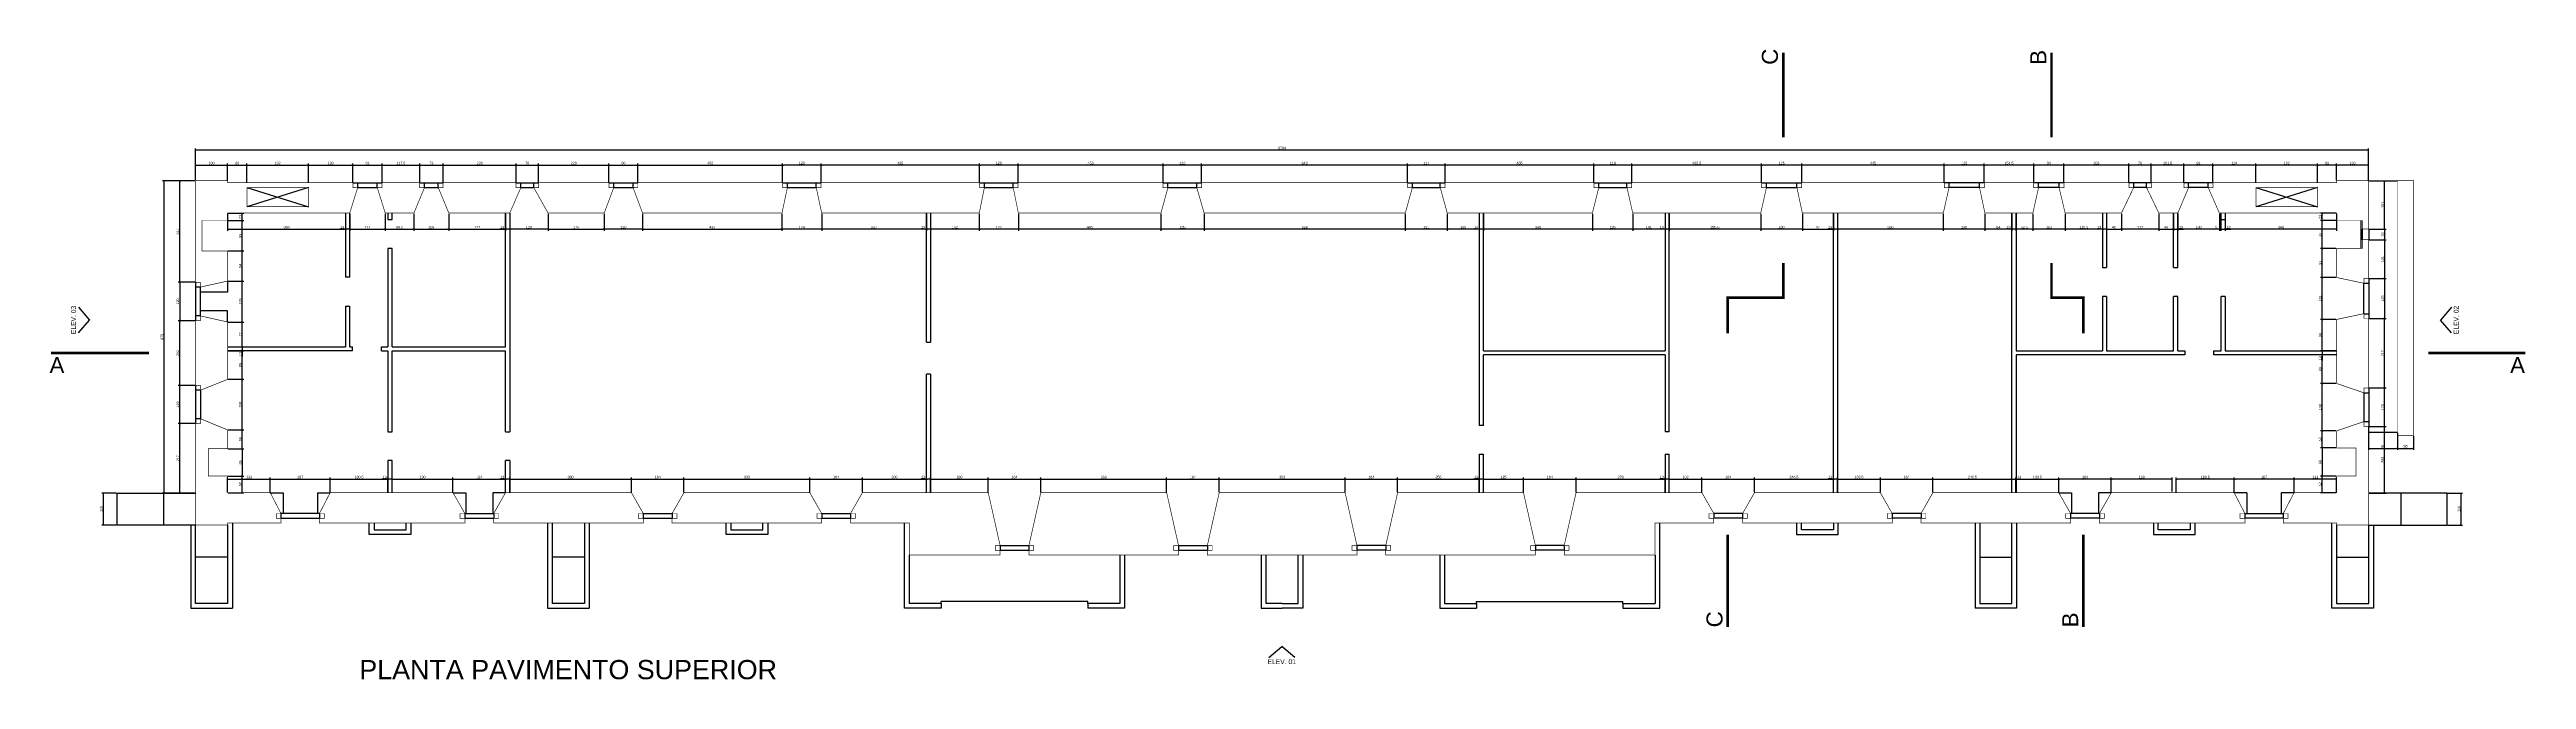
# Model space of a CAD drawing. Extents: x -6493 to 6606, y -1422 to 11651.
# Drawn here: x -6360 to 1373, y 2096 to 4064 of the extents above; entities that cross this region are included whole.
import ezdxf

# ---------------------------------------------------------------- set-up
doc = ezdxf.new("R2010")
doc.units = 0
doc.header["$PDMODE"] = 35
doc.linetypes.add('CENTER2', pattern=[28.575, 19.05, -3.175, 3.175, -3.175])
doc.layers.get('0').update_dxf_attribs({"linetype": 'CONTINUOUS'})
doc.layers.get('DEFPOINTS').update_dxf_attribs({"linetype": 'CONTINUOUS'})
for name, color, linetype in [('COTA', 7, 'CONTINUOUS'), ('PAREDE', 7, 'CONTINUOUS'), ('PAREDE_FINA', 7, 'CONTINUOUS')]:
    doc.layers.add(name, color=color, linetype=linetype)
doc.styles.add('TEXTO', font='ARIAL.TTF')
doc.dimstyles.new('COTA', dxfattribs={"dimtxt": 8, "dimasz": 3, "dimexe": 5, "dimexo": 2, "dimgap": 2, "dimtad": 1, "dimdec": 1, "dimtxsty": 'TEXTO', "dimblk1": 'DOT', "dimblk2": 'DOT', "dimsah": 1, "dimcen": 0, "dimclrd": 256, "dimclre": 256, "dimclrt": 256, "dimazin": 3, "dimtfac": 1, "dimtdec": 4, "dimtmove": 0, "dimatfit": 3, "dimtolj": 1, "dimtzin": 0})

# ---------------------------------------------------------------- blocks, each defined once
blk = doc.blocks.new('_DOT')
at = {"color": 0, "linetype": 'BYBLOCK'}
blk.add_line((-0.5, 0), (-1, 0), dxfattribs=at)
at = {"color": 0, "linetype": 'BYBLOCK', "const_width": 0.5}
blk.add_lwpolyline([(-0.25, 0, 1), (0.25, 0, 1)], format="xyb", close=True, dxfattribs=at)
blk = doc.blocks.new('*D65')
at = {"layer": 'COTA'}
for p, q in [((970, 2856.8), (970, 2813.2)), ((973, 2818.2), (1017, 2818.2)), ((1020, 2856.8), (1020, 2813.2))]:
    blk.add_line(p, q, dxfattribs=at)
at = {"layer": 'DEFPOINTS', "color": 0}
for p in [(970, 2858.8), (1020, 2858.8), (1020, 2818.2)]:
    blk.add_point(p, dxfattribs=at)
at = {"layer": 'COTA', "xscale": 3, "yscale": 3, "zscale": 3, "rotation": 180}
blk.add_blockref('_DOT', (970, 2818.2), dxfattribs=at)
at = {"layer": 'COTA', "xscale": 3, "yscale": 3, "zscale": 3}
blk.add_blockref('_DOT', (1020, 2818.2), dxfattribs=at)
at = {"layer": 'COTA', "insert": (995, 2824.3), "char_height": 8, "attachment_point": 5, "style": 'TEXTO'}
blk.add_mtext('\\A1;50', dxfattribs=at)
blk = doc.blocks.new('*D64')
at = {"layer": 'COTA'}
for p, q in [((880, 2886.8), (880, 2813.2)), ((970, 2866.8), (970, 2813.2)), ((883, 2818.2), (967, 2818.2))]:
    blk.add_line(p, q, dxfattribs=at)
at = {"layer": 'DEFPOINTS', "color": 0}
for p in [(880, 2888.8), (970, 2868.8), (970, 2818.2)]:
    blk.add_point(p, dxfattribs=at)
at = {"layer": 'COTA', "xscale": 3, "yscale": 3, "zscale": 3, "rotation": 180}
blk.add_blockref('_DOT', (880, 2818.2), dxfattribs=at)
at = {"layer": 'COTA', "xscale": 3, "yscale": 3, "zscale": 3}
blk.add_blockref('_DOT', (970, 2818.2), dxfattribs=at)
at = {"layer": 'COTA', "insert": (925, 2824.3), "char_height": 8, "attachment_point": 5, "style": 'TEXTO'}
blk.add_mtext('\\A1;90', dxfattribs=at)
blk = doc.blocks.new('*D66')
at = {"layer": 'COTA'}
for p, q in [((-6151, 2678.8), (-6197.2, 2678.8)), ((-6192.2, 2675.8), (-6192.2, 2581.8)), ((-6151, 2578.8), (-6197.2, 2578.8))]:
    blk.add_line(p, q, dxfattribs=at)
at = {"layer": 'DEFPOINTS', "color": 0}
for p in [(-6149, 2678.8), (-6192.2, 2578.8), (-6149, 2578.8)]:
    blk.add_point(p, dxfattribs=at)
at = {"layer": 'COTA', "xscale": 3, "yscale": 3, "zscale": 3}
for p, rotation in [((-6192.2, 2678.8), 90), ((-6192.2, 2578.8), 270)]:
    blk.add_blockref('_DOT', p, dxfattribs=dict(at, rotation=rotation))
at = {"layer": 'COTA', "insert": (-6198.3, 2628.8), "char_height": 8, "attachment_point": 5, "rotation": 90, "style": 'TEXTO'}
blk.add_mtext('\\A1;100', dxfattribs=at)
blk = doc.blocks.new('*D67')
at = {"layer": 'COTA'}
for p, q in [((-5906, 2895.8), (-5958.5, 2895.8)), ((-5953.5, 2681.8), (-5953.5, 2892.8)), ((-5906, 2678.8), (-5958.5, 2678.8))]:
    blk.add_line(p, q, dxfattribs=at)
at = {"layer": 'DEFPOINTS', "color": 0}
for p in [(-5953.5, 2895.8), (-5904, 2895.8), (-5904, 2678.8)]:
    blk.add_point(p, dxfattribs=at)
at = {"layer": 'COTA', "xscale": 3, "yscale": 3, "zscale": 3}
for p, rotation in [((-5953.5, 2895.8), 90), ((-5953.5, 2678.8), 270)]:
    blk.add_blockref('_DOT', p, dxfattribs=dict(at, rotation=rotation))
at = {"layer": 'COTA', "insert": (-5959.5, 2787.3), "char_height": 8, "attachment_point": 5, "rotation": 90, "style": 'TEXTO'}
blk.add_mtext('\\A1;217', dxfattribs=at)
blk = doc.blocks.new('*D68')
at = {"layer": 'COTA'}
for p, q in [((-5906, 3014.8), (-5958.5, 3014.8)), ((-5953.5, 2898.8), (-5953.5, 3011.8)), ((-5906, 2895.8), (-5958.5, 2895.8))]:
    blk.add_line(p, q, dxfattribs=at)
at = {"layer": 'DEFPOINTS', "color": 0}
for p in [(-5953.5, 3014.8), (-5904, 3014.8), (-5904, 2895.8)]:
    blk.add_point(p, dxfattribs=at)
at = {"layer": 'COTA', "xscale": 3, "yscale": 3, "zscale": 3}
for p, rotation in [((-5953.5, 3014.8), 90), ((-5953.5, 2895.8), 270)]:
    blk.add_blockref('_DOT', p, dxfattribs=dict(at, rotation=rotation))
at = {"layer": 'COTA', "insert": (-5959.6, 2955.3), "char_height": 8, "attachment_point": 5, "rotation": 90, "style": 'TEXTO'}
blk.add_mtext('\\A1;119', dxfattribs=at)
blk = doc.blocks.new('*D69')
at = {"layer": 'COTA'}
for p, q in [((-5906, 3216.8), (-5958.5, 3216.8)), ((-5953.5, 3017.8), (-5953.5, 3213.8)), ((-5906, 3014.8), (-5958.5, 3014.8))]:
    blk.add_line(p, q, dxfattribs=at)
at = {"layer": 'DEFPOINTS', "color": 0}
for p in [(-5953.5, 3216.8), (-5904, 3216.8), (-5904, 3014.8)]:
    blk.add_point(p, dxfattribs=at)
at = {"layer": 'COTA', "xscale": 3, "yscale": 3, "zscale": 3}
for p, rotation in [((-5953.5, 3216.8), 90), ((-5953.5, 3014.8), 270)]:
    blk.add_blockref('_DOT', p, dxfattribs=dict(at, rotation=rotation))
at = {"layer": 'COTA', "insert": (-5959.6, 3115.8), "char_height": 8, "attachment_point": 5, "rotation": 90, "style": 'TEXTO'}
blk.add_mtext('\\A1;202', dxfattribs=at)
blk = doc.blocks.new('*D70')
at = {"layer": 'COTA'}
for p, q in [((-5906, 3336.8), (-5958.5, 3336.8)), ((-5953.5, 3333.8), (-5953.5, 3219.8)), ((-5906, 3216.8), (-5958.5, 3216.8))]:
    blk.add_line(p, q, dxfattribs=at)
at = {"layer": 'DEFPOINTS', "color": 0}
for p in [(-5904, 3336.8), (-5953.5, 3216.8), (-5904, 3216.8)]:
    blk.add_point(p, dxfattribs=at)
at = {"layer": 'COTA', "xscale": 3, "yscale": 3, "zscale": 3}
for p, rotation in [((-5953.5, 3336.8), 90), ((-5953.5, 3216.8), 270)]:
    blk.add_blockref('_DOT', p, dxfattribs=dict(at, rotation=rotation))
at = {"layer": 'COTA', "insert": (-5959.6, 3276.8), "char_height": 8, "attachment_point": 5, "rotation": 90, "style": 'TEXTO'}
blk.add_mtext('\\A1;120', dxfattribs=at)
blk = doc.blocks.new('*D71')
at = {"layer": 'COTA'}
for p, q in [((-5906, 3653.8), (-5958.5, 3653.8)), ((-5953.5, 3339.8), (-5953.5, 3650.8)), ((-5906, 3336.8), (-5958.5, 3336.8))]:
    blk.add_line(p, q, dxfattribs=at)
at = {"layer": 'DEFPOINTS', "color": 0}
for p in [(-5953.5, 3653.8), (-5904, 3653.8), (-5904, 3336.8)]:
    blk.add_point(p, dxfattribs=at)
at = {"layer": 'COTA', "xscale": 3, "yscale": 3, "zscale": 3}
for p, rotation in [((-5953.5, 3653.8), 90), ((-5953.5, 3336.8), 270)]:
    blk.add_blockref('_DOT', p, dxfattribs=dict(at, rotation=rotation))
at = {"layer": 'COTA', "insert": (-5959.6, 3495.3), "char_height": 8, "attachment_point": 5, "rotation": 90, "style": 'TEXTO'}
blk.add_mtext('\\A1;317', dxfattribs=at)
blk = doc.blocks.new('*D72')
at = {"layer": 'COTA'}
for p, q in [((-5802, 2731.8), (-5753.6, 2731.8)), ((-5758.6, 2682.8), (-5758.6, 2728.8)), ((-5802, 2679.8), (-5753.6, 2679.8))]:
    blk.add_line(p, q, dxfattribs=at)
at = {"layer": 'DEFPOINTS', "color": 0}
for p in [(-5804, 2731.8), (-5758.6, 2731.8), (-5804, 2679.8)]:
    blk.add_point(p, dxfattribs=at)
at = {"layer": 'COTA', "xscale": 3, "yscale": 3, "zscale": 3}
for p, rotation in [((-5758.6, 2731.8), 90), ((-5758.6, 2679.8), 270)]:
    blk.add_blockref('_DOT', p, dxfattribs=dict(at, rotation=rotation))
at = {"layer": 'COTA', "insert": (-5764.6, 2705.8), "char_height": 8, "attachment_point": 5, "rotation": 90, "style": 'TEXTO'}
blk.add_mtext('\\A1;52', dxfattribs=at)
blk = doc.blocks.new('*D73')
at = {"layer": 'COTA'}
for p, q in [((-5802, 2816.8), (-5753.6, 2816.8)), ((-5758.6, 2813.8), (-5758.6, 2734.8)), ((-5802, 2731.8), (-5753.6, 2731.8))]:
    blk.add_line(p, q, dxfattribs=at)
at = {"layer": 'DEFPOINTS', "color": 0}
for p in [(-5804, 2816.8), (-5804, 2731.8), (-5758.6, 2731.8)]:
    blk.add_point(p, dxfattribs=at)
at = {"layer": 'COTA', "xscale": 3, "yscale": 3, "zscale": 3}
for p, rotation in [((-5758.6, 2816.8), 90), ((-5758.6, 2731.8), 270)]:
    blk.add_blockref('_DOT', p, dxfattribs=dict(at, rotation=rotation))
at = {"layer": 'COTA', "insert": (-5764.6, 2774.3), "char_height": 8, "attachment_point": 5, "rotation": 90, "style": 'TEXTO'}
blk.add_mtext('\\A1;85', dxfattribs=at)
blk = doc.blocks.new('*D74')
at = {"layer": 'COTA'}
for p, q in [((-5802, 2875.8), (-5753.6, 2875.8)), ((-5758.6, 2819.8), (-5758.6, 2872.8)), ((-5802, 2816.8), (-5753.6, 2816.8))]:
    blk.add_line(p, q, dxfattribs=at)
at = {"layer": 'DEFPOINTS', "color": 0}
for p in [(-5804, 2875.8), (-5758.6, 2875.8), (-5804, 2816.8)]:
    blk.add_point(p, dxfattribs=at)
at = {"layer": 'COTA', "xscale": 3, "yscale": 3, "zscale": 3}
for p, rotation in [((-5758.6, 2875.8), 90), ((-5758.6, 2816.8), 270)]:
    blk.add_blockref('_DOT', p, dxfattribs=dict(at, rotation=rotation))
at = {"layer": 'COTA', "insert": (-5764.6, 2846.3), "char_height": 8, "attachment_point": 5, "rotation": 90, "style": 'TEXTO'}
blk.add_mtext('\\A1;59', dxfattribs=at)
blk = doc.blocks.new('*D75')
at = {"layer": 'COTA'}
for p, q in [((-5802, 3033.8), (-5753.6, 3033.8)), ((-5758.6, 2878.8), (-5758.6, 3030.8)), ((-5802, 2875.8), (-5753.6, 2875.8))]:
    blk.add_line(p, q, dxfattribs=at)
at = {"layer": 'DEFPOINTS', "color": 0}
for p in [(-5804, 3033.8), (-5758.6, 3033.8), (-5804, 2875.8)]:
    blk.add_point(p, dxfattribs=at)
at = {"layer": 'COTA', "xscale": 3, "yscale": 3, "zscale": 3}
for p, rotation in [((-5758.6, 3033.8), 90), ((-5758.6, 2875.8), 270)]:
    blk.add_blockref('_DOT', p, dxfattribs=dict(at, rotation=rotation))
at = {"layer": 'COTA', "insert": (-5764.6, 2954.8), "char_height": 8, "attachment_point": 5, "rotation": 90, "style": 'TEXTO'}
blk.add_mtext('\\A1;158', dxfattribs=at)
blk = doc.blocks.new('*D76')
at = {"layer": 'COTA'}
for p, q in [((-5802, 3122.8), (-5753.6, 3122.8)), ((-5758.6, 3036.8), (-5758.6, 3119.8)), ((-5802, 3033.8), (-5753.6, 3033.8))]:
    blk.add_line(p, q, dxfattribs=at)
at = {"layer": 'DEFPOINTS', "color": 0}
for p in [(-5804, 3122.8), (-5758.6, 3122.8), (-5804, 3033.8)]:
    blk.add_point(p, dxfattribs=at)
at = {"layer": 'COTA', "xscale": 3, "yscale": 3, "zscale": 3}
for p, rotation in [((-5758.6, 3122.8), 90), ((-5758.6, 3033.8), 270)]:
    blk.add_blockref('_DOT', p, dxfattribs=dict(at, rotation=rotation))
at = {"layer": 'COTA', "insert": (-5764.6, 3078.3), "char_height": 8, "attachment_point": 5, "rotation": 90, "style": 'TEXTO'}
blk.add_mtext('\\A1;89', dxfattribs=at)
blk = doc.blocks.new('*D77')
at = {"layer": 'COTA'}
for p, q in [((-5802, 3212.8), (-5753.6, 3212.8)), ((-5758.6, 3138.8), (-5758.6, 3209.8)), ((-5802, 3135.8), (-5753.6, 3135.8))]:
    blk.add_line(p, q, dxfattribs=at)
at = {"layer": 'DEFPOINTS', "color": 0}
for p in [(-5804, 3212.8), (-5758.6, 3212.8), (-5804, 3135.8)]:
    blk.add_point(p, dxfattribs=at)
at = {"layer": 'COTA', "xscale": 3, "yscale": 3, "zscale": 3}
for p, rotation in [((-5758.6, 3212.8), 90), ((-5758.6, 3135.8), 270)]:
    blk.add_blockref('_DOT', p, dxfattribs=dict(at, rotation=rotation))
at = {"layer": 'COTA', "insert": (-5764.6, 3174.3), "char_height": 8, "attachment_point": 5, "rotation": 90, "style": 'TEXTO'}
blk.add_mtext('\\A1;77', dxfattribs=at)
blk = doc.blocks.new('*D78')
at = {"layer": 'COTA'}
for p, q in [((-5802, 3340.8), (-5753.6, 3340.8)), ((-5758.6, 3215.8), (-5758.6, 3337.8)), ((-5802, 3212.8), (-5753.6, 3212.8))]:
    blk.add_line(p, q, dxfattribs=at)
at = {"layer": 'DEFPOINTS', "color": 0}
for p in [(-5804, 3340.8), (-5758.6, 3340.8), (-5804, 3212.8)]:
    blk.add_point(p, dxfattribs=at)
at = {"layer": 'COTA', "xscale": 3, "yscale": 3, "zscale": 3}
for p, rotation in [((-5758.6, 3340.8), 90), ((-5758.6, 3212.8), 270)]:
    blk.add_blockref('_DOT', p, dxfattribs=dict(at, rotation=rotation))
at = {"layer": 'COTA', "insert": (-5764.6, 3276.8), "char_height": 8, "attachment_point": 5, "rotation": 90, "style": 'TEXTO'}
blk.add_mtext('\\A1;128', dxfattribs=at)
blk = doc.blocks.new('*D79')
at = {"layer": 'COTA'}
for p, q in [((-5802, 3434.8), (-5753.6, 3434.8)), ((-5758.6, 3343.8), (-5758.6, 3431.8)), ((-5802, 3340.8), (-5753.6, 3340.8))]:
    blk.add_line(p, q, dxfattribs=at)
at = {"layer": 'DEFPOINTS', "color": 0}
for p in [(-5804, 3434.8), (-5758.6, 3434.8), (-5804, 3340.8)]:
    blk.add_point(p, dxfattribs=at)
at = {"layer": 'COTA', "xscale": 3, "yscale": 3, "zscale": 3}
for p, rotation in [((-5758.6, 3434.8), 90), ((-5758.6, 3340.8), 270)]:
    blk.add_blockref('_DOT', p, dxfattribs=dict(at, rotation=rotation))
at = {"layer": 'COTA', "insert": (-5764.6, 3387.8), "char_height": 8, "attachment_point": 5, "rotation": 90, "style": 'TEXTO'}
blk.add_mtext('\\A1;94', dxfattribs=at)
blk = doc.blocks.new('*D80')
at = {"layer": 'COTA'}
for p, q in [((-5802, 3529.8), (-5753.6, 3529.8)), ((-5758.6, 3437.8), (-5758.6, 3526.8)), ((-5802, 3434.8), (-5753.6, 3434.8))]:
    blk.add_line(p, q, dxfattribs=at)
at = {"layer": 'DEFPOINTS', "color": 0}
for p in [(-5804, 3529.8), (-5758.6, 3529.8), (-5804, 3434.8)]:
    blk.add_point(p, dxfattribs=at)
at = {"layer": 'COTA', "xscale": 3, "yscale": 3, "zscale": 3}
for p, rotation in [((-5758.6, 3529.8), 90), ((-5758.6, 3434.8), 270)]:
    blk.add_blockref('_DOT', p, dxfattribs=dict(at, rotation=rotation))
at = {"layer": 'COTA', "insert": (-5764.6, 3482.3), "char_height": 8, "attachment_point": 5, "rotation": 90, "style": 'TEXTO'}
blk.add_mtext('\\A1;95', dxfattribs=at)
blk = doc.blocks.new('*D81')
at = {"layer": 'COTA'}
for p, q in [((-5802, 3552.8), (-5753.6, 3552.8)), ((-5802, 3529.8), (-5753.6, 3529.8)), ((-5758.6, 3532.8), (-5758.6, 3549.8))]:
    blk.add_line(p, q, dxfattribs=at)
at = {"layer": 'DEFPOINTS', "color": 0}
for p in [(-5804, 3552.8), (-5804, 3529.8), (-5758.6, 3552.8)]:
    blk.add_point(p, dxfattribs=at)
at = {"layer": 'COTA', "xscale": 3, "yscale": 3, "zscale": 3}
for p, rotation in [((-5758.6, 3552.8), 90), ((-5758.6, 3529.8), 270)]:
    blk.add_blockref('_DOT', p, dxfattribs=dict(at, rotation=rotation))
at = {"layer": 'COTA', "insert": (-5764.6, 3541.3), "char_height": 8, "attachment_point": 5, "rotation": 90, "style": 'TEXTO'}
blk.add_mtext('\\A1;23', dxfattribs=at)
blk = doc.blocks.new('*D82')
at = {"layer": 'COTA'}
for p, q in [((-5904, 3655.8), (-5904, 3708)), ((-5901, 3703), (-5807, 3703)), ((-5804, 3655.8), (-5804, 3708))]:
    blk.add_line(p, q, dxfattribs=at)
at = {"layer": 'DEFPOINTS', "color": 0}
for p in [(-5904, 3653.8), (-5804, 3703), (-5804, 3653.8)]:
    blk.add_point(p, dxfattribs=at)
at = {"layer": 'COTA', "xscale": 3, "yscale": 3, "zscale": 3, "rotation": 180}
blk.add_blockref('_DOT', (-5904, 3703), dxfattribs=at)
at = {"layer": 'COTA', "xscale": 3, "yscale": 3, "zscale": 3}
blk.add_blockref('_DOT', (-5804, 3703), dxfattribs=at)
at = {"layer": 'COTA', "insert": (-5854, 3709.1), "char_height": 8, "attachment_point": 5, "style": 'TEXTO'}
blk.add_mtext('\\A1;100', dxfattribs=at)
blk = doc.blocks.new('*D83')
at = {"layer": 'COTA'}
for p, q in [((-5804, 3655.8), (-5804, 3708)), ((-5801, 3703), (-5747, 3703)), ((-5744, 3649.8), (-5744, 3708))]:
    blk.add_line(p, q, dxfattribs=at)
at = {"layer": 'DEFPOINTS', "color": 0}
for p in [(-5804, 3653.8), (-5744, 3703), (-5744, 3647.8)]:
    blk.add_point(p, dxfattribs=at)
at = {"layer": 'COTA', "xscale": 3, "yscale": 3, "zscale": 3, "rotation": 180}
blk.add_blockref('_DOT', (-5804, 3703), dxfattribs=at)
at = {"layer": 'COTA', "xscale": 3, "yscale": 3, "zscale": 3}
blk.add_blockref('_DOT', (-5744, 3703), dxfattribs=at)
at = {"layer": 'COTA', "insert": (-5774, 3709.1), "char_height": 8, "attachment_point": 5, "style": 'TEXTO'}
blk.add_mtext('\\A1;60', dxfattribs=at)
blk = doc.blocks.new('*D84')
at = {"layer": 'COTA'}
for p, q in [((-5744, 3649.8), (-5744, 3708)), ((-5741, 3703), (-5555, 3703)), ((-5552, 3649.8), (-5552, 3708))]:
    blk.add_line(p, q, dxfattribs=at)
at = {"layer": 'DEFPOINTS', "color": 0}
for p in [(-5744, 3647.8), (-5552, 3703), (-5552, 3647.8)]:
    blk.add_point(p, dxfattribs=at)
at = {"layer": 'COTA', "xscale": 3, "yscale": 3, "zscale": 3, "rotation": 180}
blk.add_blockref('_DOT', (-5744, 3703), dxfattribs=at)
at = {"layer": 'COTA', "xscale": 3, "yscale": 3, "zscale": 3}
blk.add_blockref('_DOT', (-5552, 3703), dxfattribs=at)
at = {"layer": 'COTA', "insert": (-5648, 3709.1), "char_height": 8, "attachment_point": 5, "style": 'TEXTO'}
blk.add_mtext('\\A1;192', dxfattribs=at)
blk = doc.blocks.new('*D85')
at = {"layer": 'COTA'}
for p, q in [((-5552, 3651.8), (-5552, 3708)), ((-5549, 3703), (-5416, 3703)), ((-5413, 3649.8), (-5413, 3708))]:
    blk.add_line(p, q, dxfattribs=at)
at = {"layer": 'DEFPOINTS', "color": 0}
for p in [(-5552, 3649.8), (-5413, 3703), (-5413, 3647.8)]:
    blk.add_point(p, dxfattribs=at)
at = {"layer": 'COTA', "xscale": 3, "yscale": 3, "zscale": 3, "rotation": 180}
blk.add_blockref('_DOT', (-5552, 3703), dxfattribs=at)
at = {"layer": 'COTA', "xscale": 3, "yscale": 3, "zscale": 3}
blk.add_blockref('_DOT', (-5413, 3703), dxfattribs=at)
at = {"layer": 'COTA', "insert": (-5482.5, 3709.1), "char_height": 8, "attachment_point": 5, "style": 'TEXTO'}
blk.add_mtext('\\A1;139', dxfattribs=at)
blk = doc.blocks.new('*D86')
at = {"layer": 'COTA'}
for p, q in [((-5413, 3649.8), (-5413, 3708)), ((-5410, 3703), (-5325, 3703)), ((-5322, 3649.8), (-5322, 3708))]:
    blk.add_line(p, q, dxfattribs=at)
at = {"layer": 'DEFPOINTS', "color": 0}
for p in [(-5413, 3647.8), (-5322, 3703), (-5322, 3647.8)]:
    blk.add_point(p, dxfattribs=at)
at = {"layer": 'COTA', "xscale": 3, "yscale": 3, "zscale": 3, "rotation": 180}
blk.add_blockref('_DOT', (-5413, 3703), dxfattribs=at)
at = {"layer": 'COTA', "xscale": 3, "yscale": 3, "zscale": 3}
blk.add_blockref('_DOT', (-5322, 3703), dxfattribs=at)
at = {"layer": 'COTA', "insert": (-5367.5, 3709.1), "char_height": 8, "attachment_point": 5, "style": 'TEXTO'}
blk.add_mtext('\\A1;91', dxfattribs=at)
blk = doc.blocks.new('*D87')
at = {"layer": 'COTA'}
for p, q in [((-5322, 3649.8), (-5322, 3708)), ((-5319, 3703), (-5207.5, 3703)), ((-5204.5, 3649.8), (-5204.5, 3708))]:
    blk.add_line(p, q, dxfattribs=at)
at = {"layer": 'DEFPOINTS', "color": 0}
for p in [(-5322, 3647.8), (-5204.5, 3703), (-5204.5, 3647.8)]:
    blk.add_point(p, dxfattribs=at)
at = {"layer": 'COTA', "xscale": 3, "yscale": 3, "zscale": 3, "rotation": 180}
blk.add_blockref('_DOT', (-5322, 3703), dxfattribs=at)
at = {"layer": 'COTA', "xscale": 3, "yscale": 3, "zscale": 3}
blk.add_blockref('_DOT', (-5204.5, 3703), dxfattribs=at)
at = {"layer": 'COTA', "insert": (-5263.2, 3709.1), "char_height": 8, "attachment_point": 5, "style": 'TEXTO'}
blk.add_mtext('\\A1;117.5', dxfattribs=at)
blk = doc.blocks.new('*D88')
at = {"layer": 'COTA'}
for p, q in [((-5204.5, 3649.8), (-5204.5, 3708)), ((-5201.5, 3703), (-5134.5, 3703)), ((-5131.5, 3649.8), (-5131.5, 3708))]:
    blk.add_line(p, q, dxfattribs=at)
at = {"layer": 'DEFPOINTS', "color": 0}
for p in [(-5204.5, 3647.8), (-5131.5, 3703), (-5131.5, 3647.8)]:
    blk.add_point(p, dxfattribs=at)
at = {"layer": 'COTA', "xscale": 3, "yscale": 3, "zscale": 3, "rotation": 180}
blk.add_blockref('_DOT', (-5204.5, 3703), dxfattribs=at)
at = {"layer": 'COTA', "xscale": 3, "yscale": 3, "zscale": 3}
blk.add_blockref('_DOT', (-5131.5, 3703), dxfattribs=at)
at = {"layer": 'COTA', "insert": (-5168, 3709.1), "char_height": 8, "attachment_point": 5, "style": 'TEXTO'}
blk.add_mtext('\\A1;73', dxfattribs=at)
blk = doc.blocks.new('*D89')
at = {"layer": 'COTA'}
for p, q in [((-5131.5, 3649.8), (-5131.5, 3708)), ((-5128.5, 3703), (-4906.5, 3703)), ((-4903.5, 3649.8), (-4903.5, 3708))]:
    blk.add_line(p, q, dxfattribs=at)
at = {"layer": 'DEFPOINTS', "color": 0}
for p in [(-5131.5, 3647.8), (-4903.5, 3703), (-4903.5, 3647.8)]:
    blk.add_point(p, dxfattribs=at)
at = {"layer": 'COTA', "xscale": 3, "yscale": 3, "zscale": 3, "rotation": 180}
blk.add_blockref('_DOT', (-5131.5, 3703), dxfattribs=at)
at = {"layer": 'COTA', "xscale": 3, "yscale": 3, "zscale": 3}
blk.add_blockref('_DOT', (-4903.5, 3703), dxfattribs=at)
at = {"layer": 'COTA', "insert": (-5017.5, 3709.1), "char_height": 8, "attachment_point": 5, "style": 'TEXTO'}
blk.add_mtext('\\A1;228', dxfattribs=at)
blk = doc.blocks.new('*D90')
at = {"layer": 'COTA'}
for p, q in [((-4903.5, 3649.8), (-4903.5, 3708)), ((-4900.5, 3703), (-4836.5, 3703)), ((-4833.5, 3649.8), (-4833.5, 3708))]:
    blk.add_line(p, q, dxfattribs=at)
at = {"layer": 'DEFPOINTS', "color": 0}
for p in [(-4903.5, 3647.8), (-4833.5, 3703), (-4833.5, 3647.8)]:
    blk.add_point(p, dxfattribs=at)
at = {"layer": 'COTA', "xscale": 3, "yscale": 3, "zscale": 3, "rotation": 180}
blk.add_blockref('_DOT', (-4903.5, 3703), dxfattribs=at)
at = {"layer": 'COTA', "xscale": 3, "yscale": 3, "zscale": 3}
blk.add_blockref('_DOT', (-4833.5, 3703), dxfattribs=at)
at = {"layer": 'COTA', "insert": (-4868.5, 3709.1), "char_height": 8, "attachment_point": 5, "style": 'TEXTO'}
blk.add_mtext('\\A1;70', dxfattribs=at)
blk = doc.blocks.new('*D91')
at = {"layer": 'COTA'}
for p, q in [((-5804, 3550.8), (-5804, 3497.9)), ((-5801, 3502.9), (-5439, 3502.9)), ((-5436, 3550.8), (-5436, 3497.9))]:
    blk.add_line(p, q, dxfattribs=at)
at = {"layer": 'DEFPOINTS', "color": 0}
for p in [(-5804, 3552.8), (-5436, 3552.8), (-5436, 3502.9)]:
    blk.add_point(p, dxfattribs=at)
at = {"layer": 'COTA', "xscale": 3, "yscale": 3, "zscale": 3, "rotation": 180}
blk.add_blockref('_DOT', (-5804, 3502.9), dxfattribs=at)
at = {"layer": 'COTA', "xscale": 3, "yscale": 3, "zscale": 3}
blk.add_blockref('_DOT', (-5436, 3502.9), dxfattribs=at)
at = {"layer": 'COTA', "insert": (-5620, 3509), "char_height": 8, "attachment_point": 5, "style": 'TEXTO'}
blk.add_mtext('\\A1;368', dxfattribs=at)
blk = doc.blocks.new('*D92')
at = {"layer": 'COTA'}
for p, q in [((-5423, 3550.8), (-5423, 3497.9)), ((-5420, 3502.9), (-5315, 3502.9)), ((-5312, 3550.8), (-5312, 3497.9))]:
    blk.add_line(p, q, dxfattribs=at)
at = {"layer": 'DEFPOINTS', "color": 0}
for p in [(-5423, 3552.8), (-5312, 3552.8), (-5312, 3502.9)]:
    blk.add_point(p, dxfattribs=at)
at = {"layer": 'COTA', "xscale": 3, "yscale": 3, "zscale": 3, "rotation": 180}
blk.add_blockref('_DOT', (-5423, 3502.9), dxfattribs=at)
at = {"layer": 'COTA', "xscale": 3, "yscale": 3, "zscale": 3}
blk.add_blockref('_DOT', (-5312, 3502.9), dxfattribs=at)
at = {"layer": 'COTA', "insert": (-5367.5, 3508.9), "char_height": 8, "attachment_point": 5, "style": 'TEXTO'}
blk.add_mtext('\\A1;111', dxfattribs=at)
blk = doc.blocks.new('*D93')
at = {"layer": 'COTA'}
for p, q in [((-5222.5, 3550.8), (-5222.5, 3497.9)), ((-5219.5, 3502.9), (-5116.5, 3502.9)), ((-5113.5, 3550.8), (-5113.5, 3497.9))]:
    blk.add_line(p, q, dxfattribs=at)
at = {"layer": 'DEFPOINTS', "color": 0}
for p in [(-5222.5, 3552.8), (-5113.5, 3552.8), (-5113.5, 3502.9)]:
    blk.add_point(p, dxfattribs=at)
at = {"layer": 'COTA', "xscale": 3, "yscale": 3, "zscale": 3, "rotation": 180}
blk.add_blockref('_DOT', (-5222.5, 3502.9), dxfattribs=at)
at = {"layer": 'COTA', "xscale": 3, "yscale": 3, "zscale": 3}
blk.add_blockref('_DOT', (-5113.5, 3502.9), dxfattribs=at)
at = {"layer": 'COTA', "insert": (-5168, 3509), "char_height": 8, "attachment_point": 5, "style": 'TEXTO'}
blk.add_mtext('\\A1;109', dxfattribs=at)
blk = doc.blocks.new('*D94')
at = {"layer": 'COTA'}
for p, q in [((-5113.5, 3550.8), (-5113.5, 3497.9)), ((-5110.5, 3502.9), (-4939.5, 3502.9)), ((-4936.5, 3550.8), (-4936.5, 3497.9))]:
    blk.add_line(p, q, dxfattribs=at)
at = {"layer": 'DEFPOINTS', "color": 0}
for p in [(-5113.5, 3552.8), (-4936.5, 3552.8), (-4936.5, 3502.9)]:
    blk.add_point(p, dxfattribs=at)
at = {"layer": 'COTA', "xscale": 3, "yscale": 3, "zscale": 3, "rotation": 180}
blk.add_blockref('_DOT', (-5113.5, 3502.9), dxfattribs=at)
at = {"layer": 'COTA', "xscale": 3, "yscale": 3, "zscale": 3}
blk.add_blockref('_DOT', (-4936.5, 3502.9), dxfattribs=at)
at = {"layer": 'COTA', "insert": (-5025, 3508.9), "char_height": 8, "attachment_point": 5, "style": 'TEXTO'}
blk.add_mtext('\\A1;177', dxfattribs=at)
blk = doc.blocks.new('*D95')
at = {"layer": 'COTA'}
for p, q in [((-5802, 3135.8), (-5753.6, 3135.8)), ((-5802, 3122.8), (-5753.6, 3122.8)), ((-5758.6, 3132.8), (-5758.6, 3125.8)), ((-5758.6, 3122.8), (-5758.6, 3105.1))]:
    blk.add_line(p, q, dxfattribs=at)
at = {"layer": 'DEFPOINTS', "color": 0}
for p in [(-5804, 3135.8), (-5804, 3122.8), (-5758.6, 3122.8)]:
    blk.add_point(p, dxfattribs=at)
at = {"layer": 'COTA', "xscale": 3, "yscale": 3, "zscale": 3}
for p, rotation in [((-5758.6, 3135.8), 90), ((-5758.6, 3122.8), 270)]:
    blk.add_blockref('_DOT', p, dxfattribs=dict(at, rotation=rotation))
at = {"layer": 'COTA', "insert": (-5764.6, 3112.5), "char_height": 8, "attachment_point": 5, "rotation": 90, "style": 'TEXTO'}
blk.add_mtext('\\A1;13', dxfattribs=at)
blk = doc.blocks.new('*D96')
at = {"layer": 'COTA'}
for p, q in [((-5436, 3502.9), (-5453.7, 3502.9)), ((-5436, 3550.8), (-5436, 3497.9)), ((-5426, 3502.9), (-5433, 3502.9)), ((-5423, 3550.8), (-5423, 3497.9))]:
    blk.add_line(p, q, dxfattribs=at)
at = {"layer": 'DEFPOINTS', "color": 0}
for p in [(-5436, 3552.8), (-5436, 3502.9), (-5423, 3552.8)]:
    blk.add_point(p, dxfattribs=at)
at = {"layer": 'COTA', "xscale": 3, "yscale": 3, "zscale": 3, "rotation": 180}
blk.add_blockref('_DOT', (-5436, 3502.9), dxfattribs=at)
at = {"layer": 'COTA', "xscale": 3, "yscale": 3, "zscale": 3}
blk.add_blockref('_DOT', (-5423, 3502.9), dxfattribs=at)
at = {"layer": 'COTA', "insert": (-5446.3, 3509), "char_height": 8, "attachment_point": 5, "style": 'TEXTO'}
blk.add_mtext('\\A1;13', dxfattribs=at)
blk = doc.blocks.new('*D97')
at = {"layer": 'COTA'}
for p, q in [((-5312, 3550.8), (-5312, 3497.9)), ((-5309, 3502.9), (-5225.5, 3502.9)), ((-5222.5, 3550.8), (-5222.5, 3497.9))]:
    blk.add_line(p, q, dxfattribs=at)
at = {"layer": 'DEFPOINTS', "color": 0}
for p in [(-5312, 3552.8), (-5222.5, 3552.8), (-5222.5, 3502.9)]:
    blk.add_point(p, dxfattribs=at)
at = {"layer": 'COTA', "xscale": 3, "yscale": 3, "zscale": 3, "rotation": 180}
blk.add_blockref('_DOT', (-5312, 3502.9), dxfattribs=at)
at = {"layer": 'COTA', "xscale": 3, "yscale": 3, "zscale": 3}
blk.add_blockref('_DOT', (-5222.5, 3502.9), dxfattribs=at)
at = {"layer": 'COTA', "insert": (-5267.2, 3509), "char_height": 8, "attachment_point": 5, "style": 'TEXTO'}
blk.add_mtext('\\A1;89.5', dxfattribs=at)
blk = doc.blocks.new('*D98')
at = {"layer": 'COTA'}
for p, q in [((-4936.5, 3502.9), (-4954.2, 3502.9)), ((-4936.5, 3550.8), (-4936.5, 3497.9)), ((-4926.5, 3502.9), (-4933.5, 3502.9)), ((-4923.5, 3550.8), (-4923.5, 3497.9))]:
    blk.add_line(p, q, dxfattribs=at)
at = {"layer": 'DEFPOINTS', "color": 0}
for p in [(-4936.5, 3552.8), (-4936.5, 3502.9), (-4923.5, 3552.8)]:
    blk.add_point(p, dxfattribs=at)
at = {"layer": 'COTA', "xscale": 3, "yscale": 3, "zscale": 3, "rotation": 180}
blk.add_blockref('_DOT', (-4936.5, 3502.9), dxfattribs=at)
at = {"layer": 'COTA', "xscale": 3, "yscale": 3, "zscale": 3}
blk.add_blockref('_DOT', (-4923.5, 3502.9), dxfattribs=at)
at = {"layer": 'COTA', "insert": (-4946.8, 3509), "char_height": 8, "attachment_point": 5, "style": 'TEXTO'}
blk.add_mtext('\\A1;13', dxfattribs=at)
blk = doc.blocks.new('*D99')
at = {"layer": 'COTA'}
for p, q in [((-5804, 2681.8), (-5804, 2727.5)), ((-5801, 2722.5), (-5674, 2722.5)), ((-5671, 2681.8), (-5671, 2727.5))]:
    blk.add_line(p, q, dxfattribs=at)
at = {"layer": 'DEFPOINTS', "color": 0}
for p in [(-5671, 2722.5), (-5804, 2679.8), (-5671, 2679.8)]:
    blk.add_point(p, dxfattribs=at)
at = {"layer": 'COTA', "xscale": 3, "yscale": 3, "zscale": 3, "rotation": 180}
blk.add_blockref('_DOT', (-5804, 2722.5), dxfattribs=at)
at = {"layer": 'COTA', "xscale": 3, "yscale": 3, "zscale": 3}
blk.add_blockref('_DOT', (-5671, 2722.5), dxfattribs=at)
at = {"layer": 'COTA', "insert": (-5737.5, 2728.5), "char_height": 8, "attachment_point": 5, "style": 'TEXTO'}
blk.add_mtext('\\A1;133', dxfattribs=at)
blk = doc.blocks.new('*D100')
at = {"layer": 'COTA'}
for p, q in [((-5671, 2681.8), (-5671, 2727.5)), ((-5668, 2722.5), (-5487, 2722.5)), ((-5484, 2681.8), (-5484, 2727.5))]:
    blk.add_line(p, q, dxfattribs=at)
at = {"layer": 'DEFPOINTS', "color": 0}
for p in [(-5484, 2722.5), (-5671, 2679.8), (-5484, 2679.8)]:
    blk.add_point(p, dxfattribs=at)
at = {"layer": 'COTA', "xscale": 3, "yscale": 3, "zscale": 3, "rotation": 180}
blk.add_blockref('_DOT', (-5671, 2722.5), dxfattribs=at)
at = {"layer": 'COTA', "xscale": 3, "yscale": 3, "zscale": 3}
blk.add_blockref('_DOT', (-5484, 2722.5), dxfattribs=at)
at = {"layer": 'COTA', "insert": (-5577.5, 2728.5), "char_height": 8, "attachment_point": 5, "style": 'TEXTO'}
blk.add_mtext('\\A1;187', dxfattribs=at)
blk = doc.blocks.new('*D101')
at = {"layer": 'COTA'}
for p, q in [((-5484, 2681.8), (-5484, 2727.5)), ((-5481, 2722.5), (-5306.5, 2722.5)), ((-5303.5, 2681.8), (-5303.5, 2727.5))]:
    blk.add_line(p, q, dxfattribs=at)
at = {"layer": 'DEFPOINTS', "color": 0}
for p in [(-5303.5, 2722.5), (-5484, 2679.8), (-5303.5, 2679.8)]:
    blk.add_point(p, dxfattribs=at)
at = {"layer": 'COTA', "xscale": 3, "yscale": 3, "zscale": 3, "rotation": 180}
blk.add_blockref('_DOT', (-5484, 2722.5), dxfattribs=at)
at = {"layer": 'COTA', "xscale": 3, "yscale": 3, "zscale": 3}
blk.add_blockref('_DOT', (-5303.5, 2722.5), dxfattribs=at)
at = {"layer": 'COTA', "insert": (-5393.7, 2728.5), "char_height": 8, "attachment_point": 5, "style": 'TEXTO'}
blk.add_mtext('\\A1;180.5', dxfattribs=at)
blk = doc.blocks.new('*D102')
at = {"layer": 'COTA'}
for p, q in [((-5303.5, 2722.5), (-5321.2, 2722.5)), ((-5303.5, 2683.8), (-5303.5, 2727.5)), ((-5293.5, 2722.5), (-5300.5, 2722.5)), ((-5290.5, 2681.8), (-5290.5, 2727.5))]:
    blk.add_line(p, q, dxfattribs=at)
at = {"layer": 'DEFPOINTS', "color": 0}
for p in [(-5303.5, 2722.5), (-5303.5, 2681.8), (-5290.5, 2679.8)]:
    blk.add_point(p, dxfattribs=at)
at = {"layer": 'COTA', "xscale": 3, "yscale": 3, "zscale": 3, "rotation": 180}
blk.add_blockref('_DOT', (-5303.5, 2722.5), dxfattribs=at)
at = {"layer": 'COTA', "xscale": 3, "yscale": 3, "zscale": 3}
blk.add_blockref('_DOT', (-5290.5, 2722.5), dxfattribs=at)
at = {"layer": 'COTA', "insert": (-5313.8, 2728.5), "char_height": 8, "attachment_point": 5, "style": 'TEXTO'}
blk.add_mtext('\\A1;13', dxfattribs=at)
blk = doc.blocks.new('*D103')
at = {"layer": 'COTA'}
for p, q in [((-5290.5, 2683.8), (-5290.5, 2727.5)), ((-5287.5, 2722.5), (-5103.5, 2722.5)), ((-5100.5, 2681.8), (-5100.5, 2727.5))]:
    blk.add_line(p, q, dxfattribs=at)
at = {"layer": 'DEFPOINTS', "color": 0}
for p in [(-5100.5, 2722.5), (-5290.5, 2681.8), (-5100.5, 2679.8)]:
    blk.add_point(p, dxfattribs=at)
at = {"layer": 'COTA', "xscale": 3, "yscale": 3, "zscale": 3, "rotation": 180}
blk.add_blockref('_DOT', (-5290.5, 2722.5), dxfattribs=at)
at = {"layer": 'COTA', "xscale": 3, "yscale": 3, "zscale": 3}
blk.add_blockref('_DOT', (-5100.5, 2722.5), dxfattribs=at)
at = {"layer": 'COTA', "insert": (-5195.5, 2728.5), "char_height": 8, "attachment_point": 5, "style": 'TEXTO'}
blk.add_mtext('\\A1;190', dxfattribs=at)
blk = doc.blocks.new('*D104')
at = {"layer": 'COTA'}
for p, q in [((-5100.5, 2681.8), (-5100.5, 2727.5)), ((-5097.5, 2722.5), (-4939.5, 2722.5)), ((-4936.5, 2681.8), (-4936.5, 2727.5))]:
    blk.add_line(p, q, dxfattribs=at)
at = {"layer": 'DEFPOINTS', "color": 0}
for p in [(-4936.5, 2722.5), (-5100.5, 2679.8), (-4936.5, 2679.8)]:
    blk.add_point(p, dxfattribs=at)
at = {"layer": 'COTA', "xscale": 3, "yscale": 3, "zscale": 3, "rotation": 180}
blk.add_blockref('_DOT', (-5100.5, 2722.5), dxfattribs=at)
at = {"layer": 'COTA', "xscale": 3, "yscale": 3, "zscale": 3}
blk.add_blockref('_DOT', (-4936.5, 2722.5), dxfattribs=at)
at = {"layer": 'COTA', "insert": (-5018.5, 2728.5), "char_height": 8, "attachment_point": 5, "style": 'TEXTO'}
blk.add_mtext('\\A1;164', dxfattribs=at)
blk = doc.blocks.new('*D105')
at = {"layer": 'COTA'}
for p, q in [((-4936.5, 2722.5), (-4954.2, 2722.5)), ((-4936.5, 2681.8), (-4936.5, 2727.5)), ((-4926.5, 2722.5), (-4933.5, 2722.5)), ((-4923.5, 2681.8), (-4923.5, 2727.5))]:
    blk.add_line(p, q, dxfattribs=at)
at = {"layer": 'DEFPOINTS', "color": 0}
for p in [(-4936.5, 2722.5), (-4936.5, 2679.8), (-4923.5, 2679.8)]:
    blk.add_point(p, dxfattribs=at)
at = {"layer": 'COTA', "xscale": 3, "yscale": 3, "zscale": 3, "rotation": 180}
blk.add_blockref('_DOT', (-4936.5, 2722.5), dxfattribs=at)
at = {"layer": 'COTA', "xscale": 3, "yscale": 3, "zscale": 3}
blk.add_blockref('_DOT', (-4923.5, 2722.5), dxfattribs=at)
at = {"layer": 'COTA', "insert": (-4946.8, 2728.5), "char_height": 8, "attachment_point": 5, "style": 'TEXTO'}
blk.add_mtext('\\A1;13', dxfattribs=at)
blk = doc.blocks.new('*D117')
at = {"layer": 'COTA'}
for p, q in [((778, 3220.8), (729.6, 3220.8)), ((734.6, 3125.8), (734.6, 3217.8)), ((778, 3122.8), (729.6, 3122.8))]:
    blk.add_line(p, q, dxfattribs=at)
at = {"layer": 'DEFPOINTS', "color": 0}
for p in [(734.6, 3220.8), (780, 3220.8), (780, 3122.8)]:
    blk.add_point(p, dxfattribs=at)
at = {"layer": 'COTA', "xscale": 3, "yscale": 3, "zscale": 3}
for p, rotation in [((734.6, 3220.8), 90), ((734.6, 3122.8), 270)]:
    blk.add_blockref('_DOT', p, dxfattribs=dict(at, rotation=rotation))
at = {"layer": 'COTA', "insert": (728.5, 3171.8), "char_height": 8, "attachment_point": 5, "rotation": 90, "style": 'TEXTO'}
blk.add_mtext('\\A1;98', dxfattribs=at)
blk = doc.blocks.new('*D109')
at = {"layer": 'COTA'}
for p, q in [((882, 3223.8), (934.6, 3223.8)), ((929.6, 3009.8), (929.6, 3220.8)), ((882, 3006.8), (934.6, 3006.8))]:
    blk.add_line(p, q, dxfattribs=at)
at = {"layer": 'DEFPOINTS', "color": 0}
for p in [(880, 3223.8), (929.6, 3223.8), (880, 3006.8)]:
    blk.add_point(p, dxfattribs=at)
at = {"layer": 'COTA', "xscale": 3, "yscale": 3, "zscale": 3}
for p, rotation in [((929.6, 3223.8), 90), ((929.6, 3006.8), 270)]:
    blk.add_blockref('_DOT', p, dxfattribs=dict(at, rotation=rotation))
at = {"layer": 'COTA', "insert": (923.6, 3115.3), "char_height": 8, "attachment_point": 5, "rotation": 90, "style": 'TEXTO'}
blk.add_mtext('\\A1;217', dxfattribs=at)
blk = doc.blocks.new('*D135')
at = {"layer": 'COTA'}
for p, q in [((647, 2681.8), (647, 2727.5)), ((777, 2722.5), (650, 2722.5)), ((780, 2681.8), (780, 2727.5))]:
    blk.add_line(p, q, dxfattribs=at)
at = {"layer": 'DEFPOINTS', "color": 0}
for p in [(647, 2722.5), (647, 2679.8), (780, 2679.8)]:
    blk.add_point(p, dxfattribs=at)
at = {"layer": 'COTA', "xscale": 3, "yscale": 3, "zscale": 3, "rotation": 180}
blk.add_blockref('_DOT', (647, 2722.5), dxfattribs=at)
at = {"layer": 'COTA', "xscale": 3, "yscale": 3, "zscale": 3}
blk.add_blockref('_DOT', (780, 2722.5), dxfattribs=at)
at = {"layer": 'COTA', "insert": (713.5, 2728.5), "char_height": 8, "attachment_point": 5, "style": 'TEXTO'}
blk.add_mtext('\\A1;133', dxfattribs=at)
blk = doc.blocks.new('*D106')
at = {"layer": 'COTA'}
for p, q in [((1127, 2678.8), (1173.2, 2678.8)), ((1168.2, 2675.8), (1168.2, 2581.8)), ((1127, 2578.8), (1173.2, 2578.8))]:
    blk.add_line(p, q, dxfattribs=at)
at = {"layer": 'DEFPOINTS', "color": 0}
for p in [(1125, 2678.8), (1125, 2578.8), (1168.2, 2578.8)]:
    blk.add_point(p, dxfattribs=at)
at = {"layer": 'COTA', "xscale": 3, "yscale": 3, "zscale": 3}
for p, rotation in [((1168.2, 2678.8), 90), ((1168.2, 2578.8), 270)]:
    blk.add_blockref('_DOT', p, dxfattribs=dict(at, rotation=rotation))
at = {"layer": 'COTA', "insert": (1162.2, 2628.8), "char_height": 8, "attachment_point": 5, "rotation": 90, "style": 'TEXTO'}
blk.add_mtext('\\A1;100', dxfattribs=at)
blk = doc.blocks.new('*D115')
at = {"layer": 'COTA'}
for p, q in [((778, 3020.8), (729.6, 3020.8)), ((734.6, 2875.8), (734.6, 3017.8)), ((778, 2872.8), (729.6, 2872.8))]:
    blk.add_line(p, q, dxfattribs=at)
at = {"layer": 'DEFPOINTS', "color": 0}
for p in [(734.6, 3020.8), (780, 3020.8), (780, 2872.8)]:
    blk.add_point(p, dxfattribs=at)
at = {"layer": 'COTA', "xscale": 3, "yscale": 3, "zscale": 3}
for p, rotation in [((734.6, 3020.8), 90), ((734.6, 2872.8), 270)]:
    blk.add_blockref('_DOT', p, dxfattribs=dict(at, rotation=rotation))
at = {"layer": 'COTA', "insert": (728.5, 2946.8), "char_height": 8, "attachment_point": 5, "rotation": 90, "style": 'TEXTO'}
blk.add_mtext('\\A1;148', dxfattribs=at)
blk = doc.blocks.new('*D108')
at = {"layer": 'COTA'}
for p, q in [((882, 3006.8), (934.6, 3006.8)), ((929.6, 2889.8), (929.6, 3003.8)), ((882, 2886.8), (934.6, 2886.8))]:
    blk.add_line(p, q, dxfattribs=at)
at = {"layer": 'DEFPOINTS', "color": 0}
for p in [(880, 3006.8), (929.6, 3006.8), (880, 2886.8)]:
    blk.add_point(p, dxfattribs=at)
at = {"layer": 'COTA', "xscale": 3, "yscale": 3, "zscale": 3}
for p, rotation in [((929.6, 3006.8), 90), ((929.6, 2886.8), 270)]:
    blk.add_blockref('_DOT', p, dxfattribs=dict(at, rotation=rotation))
at = {"layer": 'COTA', "insert": (923.5, 2946.8), "char_height": 8, "attachment_point": 5, "rotation": 90, "style": 'TEXTO'}
blk.add_mtext('\\A1;120', dxfattribs=at)
blk = doc.blocks.new('*D107')
at = {"layer": 'COTA'}
for p, q in [((882, 2886.8), (934.6, 2886.8)), ((929.6, 2681.8), (929.6, 2883.8)), ((882, 2678.8), (934.6, 2678.8))]:
    blk.add_line(p, q, dxfattribs=at)
at = {"layer": 'DEFPOINTS', "color": 0}
for p in [(880, 2886.8), (929.6, 2886.8), (880, 2678.8)]:
    blk.add_point(p, dxfattribs=at)
at = {"layer": 'COTA', "xscale": 3, "yscale": 3, "zscale": 3}
for p, rotation in [((929.6, 2886.8), 90), ((929.6, 2678.8), 270)]:
    blk.add_blockref('_DOT', p, dxfattribs=dict(at, rotation=rotation))
at = {"layer": 'COTA', "insert": (923.5, 2782.8), "char_height": 8, "attachment_point": 5, "rotation": 90, "style": 'TEXTO'}
blk.add_mtext('\\A1;208', dxfattribs=at)
blk = doc.blocks.new('*D113')
at = {"layer": 'COTA'}
for p, q in [((778, 2819.8), (729.6, 2819.8)), ((734.6, 2816.8), (734.6, 2734.8)), ((778, 2731.8), (729.6, 2731.8))]:
    blk.add_line(p, q, dxfattribs=at)
at = {"layer": 'DEFPOINTS', "color": 0}
for p in [(780, 2819.8), (734.6, 2731.8), (780, 2731.8)]:
    blk.add_point(p, dxfattribs=at)
at = {"layer": 'COTA', "xscale": 3, "yscale": 3, "zscale": 3}
for p, rotation in [((734.6, 2819.8), 90), ((734.6, 2731.8), 270)]:
    blk.add_blockref('_DOT', p, dxfattribs=dict(at, rotation=rotation))
at = {"layer": 'COTA', "insert": (728.5, 2775.8), "char_height": 8, "attachment_point": 5, "rotation": 90, "style": 'TEXTO'}
blk.add_mtext('\\A1;88', dxfattribs=at)
blk = doc.blocks.new('*D112')
at = {"layer": 'COTA'}
for p, q in [((778, 2731.8), (729.6, 2731.8)), ((734.6, 2682.8), (734.6, 2728.8)), ((778, 2679.8), (729.6, 2679.8))]:
    blk.add_line(p, q, dxfattribs=at)
at = {"layer": 'DEFPOINTS', "color": 0}
for p in [(734.6, 2731.8), (780, 2731.8), (780, 2679.8)]:
    blk.add_point(p, dxfattribs=at)
at = {"layer": 'COTA', "xscale": 3, "yscale": 3, "zscale": 3}
for p, rotation in [((734.6, 2731.8), 90), ((734.6, 2679.8), 270)]:
    blk.add_blockref('_DOT', p, dxfattribs=dict(at, rotation=rotation))
at = {"layer": 'COTA', "insert": (728.5, 2705.8), "char_height": 8, "attachment_point": 5, "rotation": 90, "style": 'TEXTO'}
blk.add_mtext('\\A1;52', dxfattribs=at)
blk = doc.blocks.new('*D114')
at = {"layer": 'COTA'}
for p, q in [((778, 2872.8), (729.6, 2872.8)), ((734.6, 2822.8), (734.6, 2869.8)), ((778, 2819.8), (729.6, 2819.8))]:
    blk.add_line(p, q, dxfattribs=at)
at = {"layer": 'DEFPOINTS', "color": 0}
for p in [(734.6, 2872.8), (780, 2872.8), (780, 2819.8)]:
    blk.add_point(p, dxfattribs=at)
at = {"layer": 'COTA', "xscale": 3, "yscale": 3, "zscale": 3}
for p, rotation in [((734.6, 2872.8), 90), ((734.6, 2819.8), 270)]:
    blk.add_blockref('_DOT', p, dxfattribs=dict(at, rotation=rotation))
at = {"layer": 'COTA', "insert": (728.5, 2846.3), "char_height": 8, "attachment_point": 5, "rotation": 90, "style": 'TEXTO'}
blk.add_mtext('\\A1;53', dxfattribs=at)
blk = doc.blocks.new('*D116')
at = {"layer": 'COTA'}
for p, q in [((778, 3109.8), (729.6, 3109.8)), ((734.6, 3023.8), (734.6, 3106.8)), ((778, 3020.8), (729.6, 3020.8))]:
    blk.add_line(p, q, dxfattribs=at)
at = {"layer": 'DEFPOINTS', "color": 0}
for p in [(734.6, 3109.8), (780, 3109.8), (780, 3020.8)]:
    blk.add_point(p, dxfattribs=at)
at = {"layer": 'COTA', "xscale": 3, "yscale": 3, "zscale": 3}
for p, rotation in [((734.6, 3109.8), 90), ((734.6, 3020.8), 270)]:
    blk.add_blockref('_DOT', p, dxfattribs=dict(at, rotation=rotation))
at = {"layer": 'COTA', "insert": (728.5, 3065.3), "char_height": 8, "attachment_point": 5, "rotation": 90, "style": 'TEXTO'}
blk.add_mtext('\\A1;89', dxfattribs=at)
blk = doc.blocks.new('*D134')
at = {"layer": 'COTA'}
for p, q in [((778, 3122.8), (729.6, 3122.8)), ((778, 3109.8), (729.6, 3109.8)), ((734.6, 3119.8), (734.6, 3112.8)), ((734.6, 3109.8), (734.6, 3092.1))]:
    blk.add_line(p, q, dxfattribs=at)
at = {"layer": 'DEFPOINTS', "color": 0}
for p in [(734.6, 3109.8), (780, 3122.8), (780, 3109.8)]:
    blk.add_point(p, dxfattribs=at)
at = {"layer": 'COTA', "xscale": 3, "yscale": 3, "zscale": 3}
for p, rotation in [((734.6, 3122.8), 90), ((734.6, 3109.8), 270)]:
    blk.add_blockref('_DOT', p, dxfattribs=dict(at, rotation=rotation))
at = {"layer": 'COTA', "insert": (728.5, 3099.5), "char_height": 8, "attachment_point": 5, "rotation": 90, "style": 'TEXTO'}
blk.add_mtext('\\A1;13', dxfattribs=at)
blk = doc.blocks.new('*D138')
at = {"layer": 'COTA'}
for p, q in [((76.5, 2681.8), (76.5, 2727.5)), ((263.5, 2722.5), (79.5, 2722.5)), ((266.5, 2683.8), (266.5, 2727.5))]:
    blk.add_line(p, q, dxfattribs=at)
at = {"layer": 'DEFPOINTS', "color": 0}
for p in [(76.5, 2722.5), (76.5, 2679.8), (266.5, 2681.8)]:
    blk.add_point(p, dxfattribs=at)
at = {"layer": 'COTA', "xscale": 3, "yscale": 3, "zscale": 3, "rotation": 180}
blk.add_blockref('_DOT', (76.5, 2722.5), dxfattribs=at)
at = {"layer": 'COTA', "xscale": 3, "yscale": 3, "zscale": 3}
blk.add_blockref('_DOT', (266.5, 2722.5), dxfattribs=at)
at = {"layer": 'COTA', "insert": (171.5, 2728.5), "char_height": 8, "attachment_point": 5, "style": 'TEXTO'}
blk.add_mtext('\\A1;190', dxfattribs=at)
blk = doc.blocks.new('*D137')
at = {"layer": 'COTA'}
for p, q in [((279.5, 2681.8), (279.5, 2727.5)), ((457, 2722.5), (282.5, 2722.5)), ((460, 2681.8), (460, 2727.5))]:
    blk.add_line(p, q, dxfattribs=at)
at = {"layer": 'DEFPOINTS', "color": 0}
for p in [(279.5, 2722.5), (279.5, 2679.8), (460, 2679.8)]:
    blk.add_point(p, dxfattribs=at)
at = {"layer": 'COTA', "xscale": 3, "yscale": 3, "zscale": 3, "rotation": 180}
blk.add_blockref('_DOT', (279.5, 2722.5), dxfattribs=at)
at = {"layer": 'COTA', "xscale": 3, "yscale": 3, "zscale": 3}
blk.add_blockref('_DOT', (460, 2722.5), dxfattribs=at)
at = {"layer": 'COTA', "insert": (369.8, 2728.5), "char_height": 8, "attachment_point": 5, "style": 'TEXTO'}
blk.add_mtext('\\A1;180.5', dxfattribs=at)
blk = doc.blocks.new('*D136')
at = {"layer": 'COTA'}
for p, q in [((460, 2681.8), (460, 2727.5)), ((644, 2722.5), (463, 2722.5)), ((647, 2681.8), (647, 2727.5))]:
    blk.add_line(p, q, dxfattribs=at)
at = {"layer": 'DEFPOINTS', "color": 0}
for p in [(460, 2722.5), (460, 2679.8), (647, 2679.8)]:
    blk.add_point(p, dxfattribs=at)
at = {"layer": 'COTA', "xscale": 3, "yscale": 3, "zscale": 3, "rotation": 180}
blk.add_blockref('_DOT', (460, 2722.5), dxfattribs=at)
at = {"layer": 'COTA', "xscale": 3, "yscale": 3, "zscale": 3}
blk.add_blockref('_DOT', (647, 2722.5), dxfattribs=at)
at = {"layer": 'COTA', "insert": (553.5, 2728.5), "char_height": 8, "attachment_point": 5, "style": 'TEXTO'}
blk.add_mtext('\\A1;187', dxfattribs=at)
blk = doc.blocks.new('*D139')
at = {"layer": 'COTA'}
for p, q in [((-87.5, 2681.8), (-87.5, 2727.5)), ((73.5, 2722.5), (-84.5, 2722.5)), ((76.5, 2681.8), (76.5, 2727.5))]:
    blk.add_line(p, q, dxfattribs=at)
at = {"layer": 'DEFPOINTS', "color": 0}
for p in [(-87.5, 2722.5), (-87.5, 2679.8), (76.5, 2679.8)]:
    blk.add_point(p, dxfattribs=at)
at = {"layer": 'COTA', "xscale": 3, "yscale": 3, "zscale": 3, "rotation": 180}
blk.add_blockref('_DOT', (-87.5, 2722.5), dxfattribs=at)
at = {"layer": 'COTA', "xscale": 3, "yscale": 3, "zscale": 3}
blk.add_blockref('_DOT', (76.5, 2722.5), dxfattribs=at)
at = {"layer": 'COTA', "insert": (-5.5, 2728.5), "char_height": 8, "attachment_point": 5, "style": 'TEXTO'}
blk.add_mtext('\\A1;164', dxfattribs=at)
blk = doc.blocks.new('*D131')
at = {"layer": 'COTA'}
for p, q in [((432, 3550.8), (432, 3497.9)), ((777, 3502.9), (435, 3502.9)), ((780, 3550.8), (780, 3497.9))]:
    blk.add_line(p, q, dxfattribs=at)
at = {"layer": 'DEFPOINTS', "color": 0}
for p in [(432, 3552.8), (432, 3502.9), (780, 3552.8)]:
    blk.add_point(p, dxfattribs=at)
at = {"layer": 'COTA', "xscale": 3, "yscale": 3, "zscale": 3, "rotation": 180}
blk.add_blockref('_DOT', (432, 3502.9), dxfattribs=at)
at = {"layer": 'COTA', "xscale": 3, "yscale": 3, "zscale": 3}
blk.add_blockref('_DOT', (780, 3502.9), dxfattribs=at)
at = {"layer": 'COTA', "insert": (606, 3509), "char_height": 8, "attachment_point": 5, "style": 'TEXTO'}
blk.add_mtext('\\A1;348', dxfattribs=at)
blk = doc.blocks.new('*D124')
at = {"layer": 'COTA'}
for p, q in [((528, 3649.8), (528, 3708)), ((717, 3703), (531, 3703)), ((720, 3649.8), (720, 3708))]:
    blk.add_line(p, q, dxfattribs=at)
at = {"layer": 'DEFPOINTS', "color": 0}
for p in [(528, 3703), (528, 3647.8), (720, 3647.8)]:
    blk.add_point(p, dxfattribs=at)
at = {"layer": 'COTA', "xscale": 3, "yscale": 3, "zscale": 3, "rotation": 180}
blk.add_blockref('_DOT', (528, 3703), dxfattribs=at)
at = {"layer": 'COTA', "xscale": 3, "yscale": 3, "zscale": 3}
blk.add_blockref('_DOT', (720, 3703), dxfattribs=at)
at = {"layer": 'COTA', "insert": (624, 3709.1), "char_height": 8, "attachment_point": 5, "style": 'TEXTO'}
blk.add_mtext('\\A1;192', dxfattribs=at)
blk = doc.blocks.new('*D123')
at = {"layer": 'COTA'}
for p, q in [((720, 3649.8), (720, 3708)), ((777, 3703), (723, 3703)), ((780, 3655.8), (780, 3708))]:
    blk.add_line(p, q, dxfattribs=at)
at = {"layer": 'DEFPOINTS', "color": 0}
for p in [(720, 3703), (720, 3647.8), (780, 3653.8)]:
    blk.add_point(p, dxfattribs=at)
at = {"layer": 'COTA', "xscale": 3, "yscale": 3, "zscale": 3, "rotation": 180}
blk.add_blockref('_DOT', (720, 3703), dxfattribs=at)
at = {"layer": 'COTA', "xscale": 3, "yscale": 3, "zscale": 3}
blk.add_blockref('_DOT', (780, 3703), dxfattribs=at)
at = {"layer": 'COTA', "insert": (750, 3709.1), "char_height": 8, "attachment_point": 5, "style": 'TEXTO'}
blk.add_mtext('\\A1;60', dxfattribs=at)
blk = doc.blocks.new('*D122')
at = {"layer": 'COTA'}
for p, q in [((780, 3655.8), (780, 3708)), ((877, 3703), (783, 3703)), ((880, 3655.8), (880, 3708))]:
    blk.add_line(p, q, dxfattribs=at)
at = {"layer": 'DEFPOINTS', "color": 0}
for p in [(780, 3703), (780, 3653.8), (880, 3653.8)]:
    blk.add_point(p, dxfattribs=at)
at = {"layer": 'COTA', "xscale": 3, "yscale": 3, "zscale": 3, "rotation": 180}
blk.add_blockref('_DOT', (780, 3703), dxfattribs=at)
at = {"layer": 'COTA', "xscale": 3, "yscale": 3, "zscale": 3}
blk.add_blockref('_DOT', (880, 3703), dxfattribs=at)
at = {"layer": 'COTA', "insert": (830, 3709.1), "char_height": 8, "attachment_point": 5, "style": 'TEXTO'}
blk.add_mtext('\\A1;100', dxfattribs=at)
blk = doc.blocks.new('*D120')
at = {"layer": 'COTA'}
for p, q in [((778, 3529.8), (729.6, 3529.8)), ((734.6, 3445.8), (734.6, 3526.8)), ((778, 3442.8), (729.6, 3442.8))]:
    blk.add_line(p, q, dxfattribs=at)
at = {"layer": 'DEFPOINTS', "color": 0}
for p in [(734.6, 3529.8), (780, 3529.8), (780, 3442.8)]:
    blk.add_point(p, dxfattribs=at)
at = {"layer": 'COTA', "xscale": 3, "yscale": 3, "zscale": 3}
for p, rotation in [((734.6, 3529.8), 90), ((734.6, 3442.8), 270)]:
    blk.add_blockref('_DOT', p, dxfattribs=dict(at, rotation=rotation))
at = {"layer": 'COTA', "insert": (728.5, 3486.3), "char_height": 8, "attachment_point": 5, "rotation": 90, "style": 'TEXTO'}
blk.add_mtext('\\A1;87', dxfattribs=at)
blk = doc.blocks.new('*D111')
at = {"layer": 'COTA'}
for p, q in [((882, 3653.8), (934.6, 3653.8)), ((929.6, 3505.8), (929.6, 3650.8)), ((882, 3502.8), (934.6, 3502.8))]:
    blk.add_line(p, q, dxfattribs=at)
at = {"layer": 'DEFPOINTS', "color": 0}
for p in [(880, 3653.8), (929.6, 3653.8), (880, 3502.8)]:
    blk.add_point(p, dxfattribs=at)
at = {"layer": 'COTA', "xscale": 3, "yscale": 3, "zscale": 3}
for p, rotation in [((929.6, 3653.8), 90), ((929.6, 3502.8), 270)]:
    blk.add_blockref('_DOT', p, dxfattribs=dict(at, rotation=rotation))
at = {"layer": 'COTA', "insert": (923.5, 3578.3), "char_height": 8, "attachment_point": 5, "rotation": 90, "style": 'TEXTO'}
blk.add_mtext('\\A1;151', dxfattribs=at)
blk = doc.blocks.new('*D110')
at = {"layer": 'COTA'}
for p, q in [((882, 3348.8), (934.6, 3348.8)), ((929.6, 3345.8), (929.6, 3226.8)), ((882, 3223.8), (934.6, 3223.8))]:
    blk.add_line(p, q, dxfattribs=at)
at = {"layer": 'DEFPOINTS', "color": 0}
for p in [(880, 3348.8), (880, 3223.8), (929.6, 3223.8)]:
    blk.add_point(p, dxfattribs=at)
at = {"layer": 'COTA', "xscale": 3, "yscale": 3, "zscale": 3}
for p, rotation in [((929.6, 3348.8), 90), ((929.6, 3223.8), 270)]:
    blk.add_blockref('_DOT', p, dxfattribs=dict(at, rotation=rotation))
at = {"layer": 'COTA', "insert": (923.5, 3286.3), "char_height": 8, "attachment_point": 5, "rotation": 90, "style": 'TEXTO'}
blk.add_mtext('\\A1;125', dxfattribs=at)
blk = doc.blocks.new('*D118')
at = {"layer": 'COTA'}
for p, q in [((778, 3351.8), (729.6, 3351.8)), ((734.6, 3223.8), (734.6, 3348.8)), ((778, 3220.8), (729.6, 3220.8))]:
    blk.add_line(p, q, dxfattribs=at)
at = {"layer": 'DEFPOINTS', "color": 0}
for p in [(734.6, 3351.8), (780, 3351.8), (780, 3220.8)]:
    blk.add_point(p, dxfattribs=at)
at = {"layer": 'COTA', "xscale": 3, "yscale": 3, "zscale": 3}
for p, rotation in [((734.6, 3351.8), 90), ((734.6, 3220.8), 270)]:
    blk.add_blockref('_DOT', p, dxfattribs=dict(at, rotation=rotation))
at = {"layer": 'COTA', "insert": (728.5, 3286.3), "char_height": 8, "attachment_point": 5, "rotation": 90, "style": 'TEXTO'}
blk.add_mtext('\\A1;131', dxfattribs=at)
blk = doc.blocks.new('*D119')
at = {"layer": 'COTA'}
for p, q in [((778, 3442.8), (729.6, 3442.8)), ((734.6, 3354.8), (734.6, 3439.8)), ((778, 3351.8), (729.6, 3351.8))]:
    blk.add_line(p, q, dxfattribs=at)
at = {"layer": 'DEFPOINTS', "color": 0}
for p in [(734.6, 3442.8), (780, 3442.8), (780, 3351.8)]:
    blk.add_point(p, dxfattribs=at)
at = {"layer": 'COTA', "xscale": 3, "yscale": 3, "zscale": 3}
for p, rotation in [((734.6, 3442.8), 90), ((734.6, 3351.8), 270)]:
    blk.add_blockref('_DOT', p, dxfattribs=dict(at, rotation=rotation))
at = {"layer": 'COTA', "insert": (728.5, 3397.3), "char_height": 8, "attachment_point": 5, "rotation": 90, "style": 'TEXTO'}
blk.add_mtext('\\A1;91', dxfattribs=at)
blk = doc.blocks.new('*D121')
at = {"layer": 'COTA'}
for p, q in [((778, 3552.8), (729.6, 3552.8)), ((778, 3529.8), (729.6, 3529.8)), ((734.6, 3532.8), (734.6, 3549.8))]:
    blk.add_line(p, q, dxfattribs=at)
at = {"layer": 'DEFPOINTS', "color": 0}
for p in [(734.6, 3552.8), (780, 3552.8), (780, 3529.8)]:
    blk.add_point(p, dxfattribs=at)
at = {"layer": 'COTA', "xscale": 3, "yscale": 3, "zscale": 3}
for p, rotation in [((734.6, 3552.8), 90), ((734.6, 3529.8), 270)]:
    blk.add_blockref('_DOT', p, dxfattribs=dict(at, rotation=rotation))
at = {"layer": 'COTA', "insert": (728.5, 3541.3), "char_height": 8, "attachment_point": 5, "rotation": 90, "style": 'TEXTO'}
blk.add_mtext('\\A1;23', dxfattribs=at)
blk = doc.blocks.new('*D130')
at = {"layer": 'COTA'}
for p, q in [((-165.5, 3649.8), (-165.5, 3708)), ((-74.5, 3703), (-162.5, 3703)), ((-71.5, 3649.8), (-71.5, 3708))]:
    blk.add_line(p, q, dxfattribs=at)
at = {"layer": 'DEFPOINTS', "color": 0}
for p in [(-165.5, 3703), (-165.5, 3647.8), (-71.5, 3647.8)]:
    blk.add_point(p, dxfattribs=at)
at = {"layer": 'COTA', "xscale": 3, "yscale": 3, "zscale": 3, "rotation": 180}
blk.add_blockref('_DOT', (-165.5, 3703), dxfattribs=at)
at = {"layer": 'COTA', "xscale": 3, "yscale": 3, "zscale": 3}
blk.add_blockref('_DOT', (-71.5, 3703), dxfattribs=at)
at = {"layer": 'COTA', "insert": (-118.5, 3709.1), "char_height": 8, "attachment_point": 5, "style": 'TEXTO'}
blk.add_mtext('\\A1;94', dxfattribs=at)
blk = doc.blocks.new('*D129')
at = {"layer": 'COTA'}
for p, q in [((-71.5, 3649.8), (-71.5, 3708)), ((128.5, 3703), (-68.5, 3703)), ((131.5, 3649.8), (131.5, 3708))]:
    blk.add_line(p, q, dxfattribs=at)
at = {"layer": 'DEFPOINTS', "color": 0}
for p in [(-71.5, 3703), (-71.5, 3647.8), (131.5, 3647.8)]:
    blk.add_point(p, dxfattribs=at)
at = {"layer": 'COTA', "xscale": 3, "yscale": 3, "zscale": 3, "rotation": 180}
blk.add_blockref('_DOT', (-71.5, 3703), dxfattribs=at)
at = {"layer": 'COTA', "xscale": 3, "yscale": 3, "zscale": 3}
blk.add_blockref('_DOT', (131.5, 3703), dxfattribs=at)
at = {"layer": 'COTA', "insert": (30, 3709.1), "char_height": 8, "attachment_point": 5, "style": 'TEXTO'}
blk.add_mtext('\\A1;203', dxfattribs=at)
blk = doc.blocks.new('*D128')
at = {"layer": 'COTA'}
for p, q in [((131.5, 3649.8), (131.5, 3708)), ((198.5, 3703), (134.5, 3703)), ((201.5, 3649.8), (201.5, 3708))]:
    blk.add_line(p, q, dxfattribs=at)
at = {"layer": 'DEFPOINTS', "color": 0}
for p in [(131.5, 3703), (131.5, 3647.8), (201.5, 3647.8)]:
    blk.add_point(p, dxfattribs=at)
at = {"layer": 'COTA', "xscale": 3, "yscale": 3, "zscale": 3, "rotation": 180}
blk.add_blockref('_DOT', (131.5, 3703), dxfattribs=at)
at = {"layer": 'COTA', "xscale": 3, "yscale": 3, "zscale": 3}
blk.add_blockref('_DOT', (201.5, 3703), dxfattribs=at)
at = {"layer": 'COTA', "insert": (166.5, 3709.1), "char_height": 8, "attachment_point": 5, "style": 'TEXTO'}
blk.add_mtext('\\A1;70', dxfattribs=at)
blk = doc.blocks.new('*D127')
at = {"layer": 'COTA'}
for p, q in [((201.5, 3649.8), (201.5, 3708)), ((300, 3703), (204.5, 3703)), ((303, 3649.8), (303, 3708))]:
    blk.add_line(p, q, dxfattribs=at)
at = {"layer": 'DEFPOINTS', "color": 0}
for p in [(201.5, 3703), (201.5, 3647.8), (303, 3647.8)]:
    blk.add_point(p, dxfattribs=at)
at = {"layer": 'COTA', "xscale": 3, "yscale": 3, "zscale": 3, "rotation": 180}
blk.add_blockref('_DOT', (201.5, 3703), dxfattribs=at)
at = {"layer": 'COTA', "xscale": 3, "yscale": 3, "zscale": 3}
blk.add_blockref('_DOT', (303, 3703), dxfattribs=at)
at = {"layer": 'COTA', "insert": (252.3, 3709.1), "char_height": 8, "attachment_point": 5, "style": 'TEXTO'}
blk.add_mtext('\\A1;101.5', dxfattribs=at)
blk = doc.blocks.new('*D126')
at = {"layer": 'COTA'}
for p, q in [((303, 3649.8), (303, 3708)), ((391, 3703), (306, 3703)), ((394, 3649.8), (394, 3708))]:
    blk.add_line(p, q, dxfattribs=at)
at = {"layer": 'DEFPOINTS', "color": 0}
for p in [(303, 3703), (303, 3647.8), (394, 3647.8)]:
    blk.add_point(p, dxfattribs=at)
at = {"layer": 'COTA', "xscale": 3, "yscale": 3, "zscale": 3, "rotation": 180}
blk.add_blockref('_DOT', (303, 3703), dxfattribs=at)
at = {"layer": 'COTA', "xscale": 3, "yscale": 3, "zscale": 3}
blk.add_blockref('_DOT', (394, 3703), dxfattribs=at)
at = {"layer": 'COTA', "insert": (348.5, 3709.1), "char_height": 8, "attachment_point": 5, "style": 'TEXTO'}
blk.add_mtext('\\A1;91', dxfattribs=at)
blk = doc.blocks.new('*D125')
at = {"layer": 'COTA'}
for p, q in [((394, 3649.8), (394, 3708)), ((525, 3703), (397, 3703)), ((528, 3651.8), (528, 3708))]:
    blk.add_line(p, q, dxfattribs=at)
at = {"layer": 'DEFPOINTS', "color": 0}
for p in [(394, 3703), (394, 3647.8), (528, 3649.8)]:
    blk.add_point(p, dxfattribs=at)
at = {"layer": 'COTA', "xscale": 3, "yscale": 3, "zscale": 3, "rotation": 180}
blk.add_blockref('_DOT', (394, 3703), dxfattribs=at)
at = {"layer": 'COTA', "xscale": 3, "yscale": 3, "zscale": 3}
blk.add_blockref('_DOT', (528, 3703), dxfattribs=at)
at = {"layer": 'COTA', "insert": (461, 3709.1), "char_height": 8, "attachment_point": 5, "style": 'TEXTO'}
blk.add_mtext('\\A1;134', dxfattribs=at)
blk = doc.blocks.new('*D133')
at = {"layer": 'COTA'}
for p, q in [((-67.5, 3550.8), (-67.5, 3497.9)), ((46, 3502.9), (-64.5, 3502.9)), ((49, 3550.8), (49, 3497.9))]:
    blk.add_line(p, q, dxfattribs=at)
at = {"layer": 'DEFPOINTS', "color": 0}
for p in [(-67.5, 3552.8), (-67.5, 3502.9), (49, 3552.8)]:
    blk.add_point(p, dxfattribs=at)
at = {"layer": 'COTA', "xscale": 3, "yscale": 3, "zscale": 3, "rotation": 180}
blk.add_blockref('_DOT', (-67.5, 3502.9), dxfattribs=at)
at = {"layer": 'COTA', "xscale": 3, "yscale": 3, "zscale": 3}
blk.add_blockref('_DOT', (49, 3502.9), dxfattribs=at)
at = {"layer": 'COTA', "insert": (-9.2, 3509), "char_height": 8, "attachment_point": 5, "style": 'TEXTO'}
blk.add_mtext('\\A1;116.5', dxfattribs=at)
blk = doc.blocks.new('*D132')
at = {"layer": 'COTA'}
for p, q in [((108, 3550.8), (108, 3497.9)), ((222, 3502.9), (111, 3502.9)), ((225, 3550.8), (225, 3497.9))]:
    blk.add_line(p, q, dxfattribs=at)
at = {"layer": 'DEFPOINTS', "color": 0}
for p in [(108, 3552.8), (108, 3502.9), (225, 3552.8)]:
    blk.add_point(p, dxfattribs=at)
at = {"layer": 'COTA', "xscale": 3, "yscale": 3, "zscale": 3, "rotation": 180}
blk.add_blockref('_DOT', (108, 3502.9), dxfattribs=at)
at = {"layer": 'COTA', "xscale": 3, "yscale": 3, "zscale": 3}
blk.add_blockref('_DOT', (225, 3502.9), dxfattribs=at)
at = {"layer": 'COTA', "insert": (166.5, 3508.9), "char_height": 8, "attachment_point": 5, "style": 'TEXTO'}
blk.add_mtext('\\A1;117', dxfattribs=at)
blk = doc.blocks.new('*D140')
at = {"layer": 'COTA'}
for p, q in [((419, 3550.8), (419, 3497.9)), ((422, 3502.9), (429, 3502.9)), ((432, 3548.8), (432, 3497.9)), ((432, 3502.9), (449.7, 3502.9))]:
    blk.add_line(p, q, dxfattribs=at)
at = {"layer": 'DEFPOINTS', "color": 0}
for p in [(419, 3552.8), (432, 3550.8), (432, 3502.9)]:
    blk.add_point(p, dxfattribs=at)
at = {"layer": 'COTA', "xscale": 3, "yscale": 3, "zscale": 3, "rotation": 180}
blk.add_blockref('_DOT', (419, 3502.9), dxfattribs=at)
at = {"layer": 'COTA', "xscale": 3, "yscale": 3, "zscale": 3}
blk.add_blockref('_DOT', (432, 3502.9), dxfattribs=at)
at = {"layer": 'COTA', "insert": (442.4, 3509), "char_height": 8, "attachment_point": 5, "style": 'TEXTO'}
blk.add_mtext('\\A1;13', dxfattribs=at)
blk = doc.blocks.new('*D141')
at = {"layer": 'COTA'}
for p, q in [((411, 3502.9), (398.7, 3502.9)), ((414, 3550.8), (414, 3497.9)), ((419, 3502.9), (414, 3502.9)), ((419, 3550.8), (419, 3497.9)), ((422, 3502.9), (425, 3502.9))]:
    blk.add_line(p, q, dxfattribs=at)
at = {"layer": 'DEFPOINTS', "color": 0}
for p in [(414, 3552.8), (414, 3502.9), (419, 3552.8)]:
    blk.add_point(p, dxfattribs=at)
at = {"layer": 'COTA', "xscale": 3, "yscale": 3, "zscale": 3}
blk.add_blockref('_DOT', (414, 3502.9), dxfattribs=at)
at = {"layer": 'COTA', "xscale": 3, "yscale": 3, "zscale": 3, "rotation": 180}
blk.add_blockref('_DOT', (419, 3502.9), dxfattribs=at)
at = {"layer": 'COTA', "insert": (403.4, 3508.9), "char_height": 8, "attachment_point": 5, "style": 'TEXTO'}
blk.add_mtext('\\A1;5', dxfattribs=at)
blk = doc.blocks.new('*D142')
at = {"layer": 'COTA'}
for p, q in [((284, 3550.8), (284, 3497.9)), ((411, 3502.9), (287, 3502.9)), ((414, 3550.8), (414, 3497.9))]:
    blk.add_line(p, q, dxfattribs=at)
at = {"layer": 'DEFPOINTS', "color": 0}
for p in [(284, 3552.8), (284, 3502.9), (414, 3552.8)]:
    blk.add_point(p, dxfattribs=at)
at = {"layer": 'COTA', "xscale": 3, "yscale": 3, "zscale": 3, "rotation": 180}
blk.add_blockref('_DOT', (284, 3502.9), dxfattribs=at)
at = {"layer": 'COTA', "xscale": 3, "yscale": 3, "zscale": 3}
blk.add_blockref('_DOT', (414, 3502.9), dxfattribs=at)
at = {"layer": 'COTA', "insert": (349, 3509), "char_height": 8, "attachment_point": 5, "style": 'TEXTO'}
blk.add_mtext('\\A1;130', dxfattribs=at)
blk = doc.blocks.new('*D143')
at = {"layer": 'COTA'}
for p, q in [((271, 3550.8), (271, 3497.9)), ((274, 3502.9), (281, 3502.9)), ((284, 3550.8), (284, 3497.9)), ((284, 3502.9), (301.7, 3502.9))]:
    blk.add_line(p, q, dxfattribs=at)
at = {"layer": 'DEFPOINTS', "color": 0}
for p in [(271, 3552.8), (284, 3552.8), (284, 3502.9)]:
    blk.add_point(p, dxfattribs=at)
at = {"layer": 'COTA', "xscale": 3, "yscale": 3, "zscale": 3, "rotation": 180}
blk.add_blockref('_DOT', (271, 3502.9), dxfattribs=at)
at = {"layer": 'COTA', "xscale": 3, "yscale": 3, "zscale": 3}
blk.add_blockref('_DOT', (284, 3502.9), dxfattribs=at)
at = {"layer": 'COTA', "insert": (294.4, 3509), "char_height": 8, "attachment_point": 5, "style": 'TEXTO'}
blk.add_mtext('\\A1;13', dxfattribs=at)
blk = doc.blocks.new('*D144')
at = {"layer": 'COTA'}
for p, q in [((225, 3550.8), (225, 3497.9)), ((228, 3502.9), (268, 3502.9)), ((271, 3550.8), (271, 3497.9))]:
    blk.add_line(p, q, dxfattribs=at)
at = {"layer": 'DEFPOINTS', "color": 0}
for p in [(225, 3552.8), (271, 3552.8), (271, 3502.9)]:
    blk.add_point(p, dxfattribs=at)
at = {"layer": 'COTA', "xscale": 3, "yscale": 3, "zscale": 3, "rotation": 180}
blk.add_blockref('_DOT', (225, 3502.9), dxfattribs=at)
at = {"layer": 'COTA', "xscale": 3, "yscale": 3, "zscale": 3}
blk.add_blockref('_DOT', (271, 3502.9), dxfattribs=at)
at = {"layer": 'COTA', "insert": (248, 3509), "char_height": 8, "attachment_point": 5, "style": 'TEXTO'}
blk.add_mtext('\\A1;46', dxfattribs=at)
blk = doc.blocks.new('*D145')
at = {"layer": 'COTA'}
for p, q in [((62, 3550.8), (62, 3497.9)), ((65, 3502.9), (105, 3502.9)), ((108, 3550.8), (108, 3497.9))]:
    blk.add_line(p, q, dxfattribs=at)
at = {"layer": 'DEFPOINTS', "color": 0}
for p in [(62, 3552.8), (108, 3552.8), (108, 3502.9)]:
    blk.add_point(p, dxfattribs=at)
at = {"layer": 'COTA', "xscale": 3, "yscale": 3, "zscale": 3, "rotation": 180}
blk.add_blockref('_DOT', (62, 3502.9), dxfattribs=at)
at = {"layer": 'COTA', "xscale": 3, "yscale": 3, "zscale": 3}
blk.add_blockref('_DOT', (108, 3502.9), dxfattribs=at)
at = {"layer": 'COTA', "insert": (85, 3509), "char_height": 8, "attachment_point": 5, "style": 'TEXTO'}
blk.add_mtext('\\A1;46', dxfattribs=at)
blk = doc.blocks.new('*D146')
at = {"layer": 'COTA'}
for p, q in [((49, 3502.9), (31.3, 3502.9)), ((49, 3550.8), (49, 3497.9)), ((59, 3502.9), (52, 3502.9)), ((62, 3550.8), (62, 3497.9))]:
    blk.add_line(p, q, dxfattribs=at)
at = {"layer": 'DEFPOINTS', "color": 0}
for p in [(49, 3552.8), (49, 3502.9), (62, 3552.8)]:
    blk.add_point(p, dxfattribs=at)
at = {"layer": 'COTA', "xscale": 3, "yscale": 3, "zscale": 3, "rotation": 180}
blk.add_blockref('_DOT', (49, 3502.9), dxfattribs=at)
at = {"layer": 'COTA', "xscale": 3, "yscale": 3, "zscale": 3}
blk.add_blockref('_DOT', (62, 3502.9), dxfattribs=at)
at = {"layer": 'COTA', "insert": (38.7, 3509), "char_height": 8, "attachment_point": 5, "style": 'TEXTO'}
blk.add_mtext('\\A1;13', dxfattribs=at)
blk = doc.blocks.new('*D147')
at = {"layer": 'COTA'}
for p, q in [((-168.5, 3550.8), (-168.5, 3497.9)), ((-70.5, 3502.9), (-165.5, 3502.9)), ((-67.5, 3550.8), (-67.5, 3497.9))]:
    blk.add_line(p, q, dxfattribs=at)
at = {"layer": 'DEFPOINTS', "color": 0}
for p in [(-168.5, 3552.8), (-168.5, 3502.9), (-67.5, 3552.8)]:
    blk.add_point(p, dxfattribs=at)
at = {"layer": 'COTA', "xscale": 3, "yscale": 3, "zscale": 3, "rotation": 180}
blk.add_blockref('_DOT', (-168.5, 3502.9), dxfattribs=at)
at = {"layer": 'COTA', "xscale": 3, "yscale": 3, "zscale": 3}
blk.add_blockref('_DOT', (-67.5, 3502.9), dxfattribs=at)
at = {"layer": 'COTA', "insert": (-118, 3509), "char_height": 8, "attachment_point": 5, "style": 'TEXTO'}
blk.add_mtext('\\A1;101', dxfattribs=at)
blk = doc.blocks.new('*D148')
at = {"layer": 'COTA'}
for p, q in [((-221, 3550.8), (-221, 3497.9)), ((-171.5, 3502.9), (-218, 3502.9)), ((-168.5, 3548.8), (-168.5, 3497.9))]:
    blk.add_line(p, q, dxfattribs=at)
at = {"layer": 'DEFPOINTS', "color": 0}
for p in [(-221, 3552.8), (-221, 3502.9), (-168.5, 3550.8)]:
    blk.add_point(p, dxfattribs=at)
at = {"layer": 'COTA', "xscale": 3, "yscale": 3, "zscale": 3, "rotation": 180}
blk.add_blockref('_DOT', (-221, 3502.9), dxfattribs=at)
at = {"layer": 'COTA', "xscale": 3, "yscale": 3, "zscale": 3}
blk.add_blockref('_DOT', (-168.5, 3502.9), dxfattribs=at)
at = {"layer": 'COTA', "insert": (-194.7, 3509), "char_height": 8, "attachment_point": 5, "style": 'TEXTO'}
blk.add_mtext('\\A1;52.5', dxfattribs=at)
blk = doc.blocks.new('*D149')
at = {"layer": 'COTA'}
for p, q in [((-234, 3502.9), (-251.7, 3502.9)), ((-234, 3550.8), (-234, 3497.9)), ((-224, 3502.9), (-231, 3502.9)), ((-221, 3550.8), (-221, 3497.9))]:
    blk.add_line(p, q, dxfattribs=at)
at = {"layer": 'DEFPOINTS', "color": 0}
for p in [(-234, 3552.8), (-234, 3502.9), (-221, 3552.8)]:
    blk.add_point(p, dxfattribs=at)
at = {"layer": 'COTA', "xscale": 3, "yscale": 3, "zscale": 3, "rotation": 180}
blk.add_blockref('_DOT', (-234, 3502.9), dxfattribs=at)
at = {"layer": 'COTA', "xscale": 3, "yscale": 3, "zscale": 3}
blk.add_blockref('_DOT', (-221, 3502.9), dxfattribs=at)
at = {"layer": 'COTA', "insert": (-244.3, 3509), "char_height": 8, "attachment_point": 5, "style": 'TEXTO'}
blk.add_mtext('\\A1;13', dxfattribs=at)
blk = doc.blocks.new('*D150')
at = {"layer": 'COTA'}
for p, q in [((882, 3502.8), (934.6, 3502.8)), ((929.6, 3499.8), (929.6, 3472.8)), ((882, 3469.8), (934.6, 3469.8))]:
    blk.add_line(p, q, dxfattribs=at)
at = {"layer": 'DEFPOINTS', "color": 0}
for p in [(880, 3502.8), (880, 3469.8), (929.6, 3469.8)]:
    blk.add_point(p, dxfattribs=at)
at = {"layer": 'COTA', "xscale": 3, "yscale": 3, "zscale": 3}
for p, rotation in [((929.6, 3502.8), 90), ((929.6, 3469.8), 270)]:
    blk.add_blockref('_DOT', p, dxfattribs=dict(at, rotation=rotation))
at = {"layer": 'COTA', "insert": (923.5, 3486.3), "char_height": 8, "attachment_point": 5, "rotation": 90, "style": 'TEXTO'}
blk.add_mtext('\\A1;33', dxfattribs=at)
blk = doc.blocks.new('*D151')
at = {"layer": 'COTA'}
for p, q in [((882, 3469.8), (934.6, 3469.8)), ((929.6, 3466.8), (929.6, 3351.8)), ((882, 3348.8), (934.6, 3348.8))]:
    blk.add_line(p, q, dxfattribs=at)
at = {"layer": 'DEFPOINTS', "color": 0}
for p in [(880, 3469.8), (880, 3348.8), (929.6, 3348.8)]:
    blk.add_point(p, dxfattribs=at)
at = {"layer": 'COTA', "xscale": 3, "yscale": 3, "zscale": 3}
for p, rotation in [((929.6, 3469.8), 90), ((929.6, 3348.8), 270)]:
    blk.add_blockref('_DOT', p, dxfattribs=dict(at, rotation=rotation))
at = {"layer": 'COTA', "insert": (923.6, 3409.3), "char_height": 8, "attachment_point": 5, "rotation": 90, "style": 'TEXTO'}
blk.add_mtext('\\A1;121', dxfattribs=at)
blk = doc.blocks.new('*D152')
at = {"layer": 'COTA'}
for p, q in [((-318, 3550.8), (-318, 3497.9)), ((-237, 3502.9), (-315, 3502.9)), ((-234, 3550.8), (-234, 3497.9))]:
    blk.add_line(p, q, dxfattribs=at)
at = {"layer": 'DEFPOINTS', "color": 0}
for p in [(-318, 3552.8), (-318, 3502.9), (-234, 3552.8)]:
    blk.add_point(p, dxfattribs=at)
at = {"layer": 'COTA', "xscale": 3, "yscale": 3, "zscale": 3, "rotation": 180}
blk.add_blockref('_DOT', (-318, 3502.9), dxfattribs=at)
at = {"layer": 'COTA', "xscale": 3, "yscale": 3, "zscale": 3}
blk.add_blockref('_DOT', (-234, 3502.9), dxfattribs=at)
at = {"layer": 'COTA', "insert": (-276, 3509), "char_height": 8, "attachment_point": 5, "style": 'TEXTO'}
blk.add_mtext('\\A1;84', dxfattribs=at)
blk = doc.blocks.new('*D153')
at = {"layer": 'COTA'}
for p, q in [((-448, 3550.8), (-448, 3497.9)), ((-321, 3502.9), (-445, 3502.9)), ((-318, 3550.8), (-318, 3497.9))]:
    blk.add_line(p, q, dxfattribs=at)
at = {"layer": 'DEFPOINTS', "color": 0}
for p in [(-448, 3552.8), (-448, 3502.9), (-318, 3552.8)]:
    blk.add_point(p, dxfattribs=at)
at = {"layer": 'COTA', "xscale": 3, "yscale": 3, "zscale": 3, "rotation": 180}
blk.add_blockref('_DOT', (-448, 3502.9), dxfattribs=at)
at = {"layer": 'COTA', "xscale": 3, "yscale": 3, "zscale": 3}
blk.add_blockref('_DOT', (-318, 3502.9), dxfattribs=at)
at = {"layer": 'COTA', "insert": (-383, 3509), "char_height": 8, "attachment_point": 5, "style": 'TEXTO'}
blk.add_mtext('\\A1;130', dxfattribs=at)
blk = doc.blocks.new('*D154')
at = {"layer": 'COTA'}
for p, q in [((-320, 3649.8), (-320, 3708)), ((-168.5, 3703), (-317, 3703)), ((-165.5, 3649.8), (-165.5, 3708))]:
    blk.add_line(p, q, dxfattribs=at)
at = {"layer": 'DEFPOINTS', "color": 0}
for p in [(-320, 3703), (-320, 3647.8), (-165.5, 3647.8)]:
    blk.add_point(p, dxfattribs=at)
at = {"layer": 'COTA', "xscale": 3, "yscale": 3, "zscale": 3, "rotation": 180}
blk.add_blockref('_DOT', (-320, 3703), dxfattribs=at)
at = {"layer": 'COTA', "xscale": 3, "yscale": 3, "zscale": 3}
blk.add_blockref('_DOT', (-165.5, 3703), dxfattribs=at)
at = {"layer": 'COTA', "insert": (-242.7, 3709.1), "char_height": 8, "attachment_point": 5, "style": 'TEXTO'}
blk.add_mtext('\\A1;154.5', dxfattribs=at)
blk = doc.blocks.new('*D155')
at = {"layer": 'COTA'}
for p, q in [((-445, 3649.8), (-445, 3708)), ((-323, 3703), (-442, 3703)), ((-320, 3649.8), (-320, 3708))]:
    blk.add_line(p, q, dxfattribs=at)
at = {"layer": 'DEFPOINTS', "color": 0}
for p in [(-445, 3703), (-445, 3647.8), (-320, 3647.8)]:
    blk.add_point(p, dxfattribs=at)
at = {"layer": 'COTA', "xscale": 3, "yscale": 3, "zscale": 3, "rotation": 180}
blk.add_blockref('_DOT', (-445, 3703), dxfattribs=at)
at = {"layer": 'COTA', "xscale": 3, "yscale": 3, "zscale": 3}
blk.add_blockref('_DOT', (-320, 3703), dxfattribs=at)
at = {"layer": 'COTA', "insert": (-382.5, 3709.1), "char_height": 8, "attachment_point": 5, "style": 'TEXTO'}
blk.add_mtext('\\A1;125', dxfattribs=at)
blk = doc.blocks.new('*D156')
at = {"layer": 'COTA'}
for p, q in [((-778, 3550.8), (-778, 3497.9)), ((-451, 3502.9), (-775, 3502.9)), ((-448, 3550.8), (-448, 3497.9))]:
    blk.add_line(p, q, dxfattribs=at)
at = {"layer": 'DEFPOINTS', "color": 0}
for p in [(-778, 3552.8), (-778, 3502.9), (-448, 3552.8)]:
    blk.add_point(p, dxfattribs=at)
at = {"layer": 'COTA', "xscale": 3, "yscale": 3, "zscale": 3, "rotation": 180}
blk.add_blockref('_DOT', (-778, 3502.9), dxfattribs=at)
at = {"layer": 'COTA', "xscale": 3, "yscale": 3, "zscale": 3}
blk.add_blockref('_DOT', (-448, 3502.9), dxfattribs=at)
at = {"layer": 'COTA', "insert": (-613, 3509), "char_height": 8, "attachment_point": 5, "style": 'TEXTO'}
blk.add_mtext('\\A1;330', dxfattribs=at)
blk = doc.blocks.new('*D157')
at = {"layer": 'COTA'}
for p, q in [((-791, 3502.9), (-808.7, 3502.9)), ((-791, 3550.8), (-791, 3497.9)), ((-781, 3502.9), (-788, 3502.9)), ((-778, 3550.8), (-778, 3497.9))]:
    blk.add_line(p, q, dxfattribs=at)
at = {"layer": 'DEFPOINTS', "color": 0}
for p in [(-791, 3552.8), (-791, 3502.9), (-778, 3552.8)]:
    blk.add_point(p, dxfattribs=at)
at = {"layer": 'COTA', "xscale": 3, "yscale": 3, "zscale": 3, "rotation": 180}
blk.add_blockref('_DOT', (-791, 3502.9), dxfattribs=at)
at = {"layer": 'COTA', "xscale": 3, "yscale": 3, "zscale": 3}
blk.add_blockref('_DOT', (-778, 3502.9), dxfattribs=at)
at = {"layer": 'COTA', "insert": (-801.3, 3509), "char_height": 8, "attachment_point": 5, "style": 'TEXTO'}
blk.add_mtext('\\A1;13', dxfattribs=at)
blk = doc.blocks.new('*D158')
at = {"layer": 'COTA'}
for p, q in [((-888, 3550.8), (-888, 3497.9)), ((-885, 3502.9), (-794, 3502.9)), ((-791, 3550.8), (-791, 3497.9))]:
    blk.add_line(p, q, dxfattribs=at)
at = {"layer": 'DEFPOINTS', "color": 0}
for p in [(-888, 3552.8), (-791, 3552.8), (-791, 3502.9)]:
    blk.add_point(p, dxfattribs=at)
at = {"layer": 'COTA', "xscale": 3, "yscale": 3, "zscale": 3, "rotation": 180}
blk.add_blockref('_DOT', (-888, 3502.9), dxfattribs=at)
at = {"layer": 'COTA', "xscale": 3, "yscale": 3, "zscale": 3}
blk.add_blockref('_DOT', (-791, 3502.9), dxfattribs=at)
at = {"layer": 'COTA', "insert": (-839.5, 3509), "char_height": 8, "attachment_point": 5, "style": 'TEXTO'}
blk.add_mtext('\\A1;97', dxfattribs=at)
blk = doc.blocks.new('*D159')
at = {"layer": 'COTA'}
for p, q in [((-1018, 3550.8), (-1018, 3497.9)), ((-891, 3502.9), (-1015, 3502.9)), ((-888, 3550.8), (-888, 3497.9))]:
    blk.add_line(p, q, dxfattribs=at)
at = {"layer": 'DEFPOINTS', "color": 0}
for p in [(-1018, 3552.8), (-1018, 3502.9), (-888, 3552.8)]:
    blk.add_point(p, dxfattribs=at)
at = {"layer": 'COTA', "xscale": 3, "yscale": 3, "zscale": 3, "rotation": 180}
blk.add_blockref('_DOT', (-1018, 3502.9), dxfattribs=at)
at = {"layer": 'COTA', "xscale": 3, "yscale": 3, "zscale": 3}
blk.add_blockref('_DOT', (-888, 3502.9), dxfattribs=at)
at = {"layer": 'COTA', "insert": (-953, 3509), "char_height": 8, "attachment_point": 5, "style": 'TEXTO'}
blk.add_mtext('\\A1;130', dxfattribs=at)
blk = doc.blocks.new('*D160')
at = {"layer": 'COTA'}
for p, q in [((-890, 3649.8), (-890, 3708)), ((-448, 3703), (-887, 3703)), ((-445, 3649.8), (-445, 3708))]:
    blk.add_line(p, q, dxfattribs=at)
at = {"layer": 'DEFPOINTS', "color": 0}
for p in [(-890, 3703), (-890, 3647.8), (-445, 3647.8)]:
    blk.add_point(p, dxfattribs=at)
at = {"layer": 'COTA', "xscale": 3, "yscale": 3, "zscale": 3, "rotation": 180}
blk.add_blockref('_DOT', (-890, 3703), dxfattribs=at)
at = {"layer": 'COTA', "xscale": 3, "yscale": 3, "zscale": 3}
blk.add_blockref('_DOT', (-445, 3703), dxfattribs=at)
at = {"layer": 'COTA', "insert": (-667.5, 3709.1), "char_height": 8, "attachment_point": 5, "style": 'TEXTO'}
blk.add_mtext('\\A1;445', dxfattribs=at)
blk = doc.blocks.new('*D161')
at = {"layer": 'COTA'}
for p, q in [((-1015, 3649.8), (-1015, 3708)), ((-893, 3703), (-1012, 3703)), ((-890, 3649.8), (-890, 3708))]:
    blk.add_line(p, q, dxfattribs=at)
at = {"layer": 'DEFPOINTS', "color": 0}
for p in [(-1015, 3703), (-1015, 3647.8), (-890, 3647.8)]:
    blk.add_point(p, dxfattribs=at)
at = {"layer": 'COTA', "xscale": 3, "yscale": 3, "zscale": 3, "rotation": 180}
blk.add_blockref('_DOT', (-1015, 3703), dxfattribs=at)
at = {"layer": 'COTA', "xscale": 3, "yscale": 3, "zscale": 3}
blk.add_blockref('_DOT', (-890, 3703), dxfattribs=at)
at = {"layer": 'COTA', "insert": (-952.5, 3709.1), "char_height": 8, "attachment_point": 5, "style": 'TEXTO'}
blk.add_mtext('\\A1;125', dxfattribs=at)
blk = doc.blocks.new('*D162')
at = {"layer": 'COTA'}
for p, q in [((-1303.5, 3550.8), (-1303.5, 3497.9)), ((-1021, 3502.9), (-1300.5, 3502.9)), ((-1018, 3550.8), (-1018, 3497.9))]:
    blk.add_line(p, q, dxfattribs=at)
at = {"layer": 'DEFPOINTS', "color": 0}
for p in [(-1303.5, 3552.8), (-1303.5, 3502.9), (-1018, 3552.8)]:
    blk.add_point(p, dxfattribs=at)
at = {"layer": 'COTA', "xscale": 3, "yscale": 3, "zscale": 3, "rotation": 180}
blk.add_blockref('_DOT', (-1303.5, 3502.9), dxfattribs=at)
at = {"layer": 'COTA', "xscale": 3, "yscale": 3, "zscale": 3}
blk.add_blockref('_DOT', (-1018, 3502.9), dxfattribs=at)
at = {"layer": 'COTA', "insert": (-1160.7, 3509), "char_height": 8, "attachment_point": 5, "style": 'TEXTO'}
blk.add_mtext('\\A1;285.5', dxfattribs=at)
blk = doc.blocks.new('*D163')
at = {"layer": 'COTA'}
for p, q in [((-1316.5, 3502.9), (-1334.2, 3502.9)), ((-1316.5, 3550.8), (-1316.5, 3497.9)), ((-1306.5, 3502.9), (-1313.5, 3502.9)), ((-1303.5, 3550.8), (-1303.5, 3497.9))]:
    blk.add_line(p, q, dxfattribs=at)
at = {"layer": 'DEFPOINTS', "color": 0}
for p in [(-1316.5, 3552.8), (-1316.5, 3502.9), (-1303.5, 3552.8)]:
    blk.add_point(p, dxfattribs=at)
at = {"layer": 'COTA', "xscale": 3, "yscale": 3, "zscale": 3, "rotation": 180}
blk.add_blockref('_DOT', (-1316.5, 3502.9), dxfattribs=at)
at = {"layer": 'COTA', "xscale": 3, "yscale": 3, "zscale": 3}
blk.add_blockref('_DOT', (-1303.5, 3502.9), dxfattribs=at)
at = {"layer": 'COTA', "insert": (-1326.8, 3509), "char_height": 8, "attachment_point": 5, "style": 'TEXTO'}
blk.add_mtext('\\A1;13', dxfattribs=at)
blk = doc.blocks.new('*D164')
at = {"layer": 'COTA'}
for p, q in [((-1417.5, 3550.8), (-1417.5, 3497.9)), ((-1319.5, 3502.9), (-1414.5, 3502.9)), ((-1316.5, 3550.8), (-1316.5, 3497.9))]:
    blk.add_line(p, q, dxfattribs=at)
at = {"layer": 'DEFPOINTS', "color": 0}
for p in [(-1417.5, 3552.8), (-1417.5, 3502.9), (-1316.5, 3552.8)]:
    blk.add_point(p, dxfattribs=at)
at = {"layer": 'COTA', "xscale": 3, "yscale": 3, "zscale": 3, "rotation": 180}
blk.add_blockref('_DOT', (-1417.5, 3502.9), dxfattribs=at)
at = {"layer": 'COTA', "xscale": 3, "yscale": 3, "zscale": 3}
blk.add_blockref('_DOT', (-1316.5, 3502.9), dxfattribs=at)
at = {"layer": 'COTA', "insert": (-1367, 3509), "char_height": 8, "attachment_point": 5, "style": 'TEXTO'}
blk.add_mtext('\\A1;101', dxfattribs=at)
blk = doc.blocks.new('*D165')
at = {"layer": 'COTA'}
for p, q in [((-1543.5, 3550.8), (-1543.5, 3497.9)), ((-1420.5, 3502.9), (-1540.5, 3502.9)), ((-1417.5, 3550.8), (-1417.5, 3497.9))]:
    blk.add_line(p, q, dxfattribs=at)
at = {"layer": 'DEFPOINTS', "color": 0}
for p in [(-1543.5, 3552.8), (-1543.5, 3502.9), (-1417.5, 3552.8)]:
    blk.add_point(p, dxfattribs=at)
at = {"layer": 'COTA', "xscale": 3, "yscale": 3, "zscale": 3, "rotation": 180}
blk.add_blockref('_DOT', (-1543.5, 3502.9), dxfattribs=at)
at = {"layer": 'COTA', "xscale": 3, "yscale": 3, "zscale": 3}
blk.add_blockref('_DOT', (-1417.5, 3502.9), dxfattribs=at)
at = {"layer": 'COTA', "insert": (-1480.5, 3509), "char_height": 8, "attachment_point": 5, "style": 'TEXTO'}
blk.add_mtext('\\A1;126', dxfattribs=at)
blk = doc.blocks.new('*D166')
at = {"layer": 'COTA'}
for p, q in [((-1420.5, 3649.8), (-1420.5, 3708)), ((-1018, 3703), (-1417.5, 3703)), ((-1015, 3649.8), (-1015, 3708))]:
    blk.add_line(p, q, dxfattribs=at)
at = {"layer": 'DEFPOINTS', "color": 0}
for p in [(-1420.5, 3703), (-1420.5, 3647.8), (-1015, 3647.8)]:
    blk.add_point(p, dxfattribs=at)
at = {"layer": 'COTA', "xscale": 3, "yscale": 3, "zscale": 3, "rotation": 180}
blk.add_blockref('_DOT', (-1420.5, 3703), dxfattribs=at)
at = {"layer": 'COTA', "xscale": 3, "yscale": 3, "zscale": 3}
blk.add_blockref('_DOT', (-1015, 3703), dxfattribs=at)
at = {"layer": 'COTA', "insert": (-1217.7, 3709.1), "char_height": 8, "attachment_point": 5, "style": 'TEXTO'}
blk.add_mtext('\\A1;405.5', dxfattribs=at)
blk = doc.blocks.new('*D167')
at = {"layer": 'COTA'}
for p, q in [((-1538.5, 3649.8), (-1538.5, 3708)), ((-1423.5, 3703), (-1535.5, 3703)), ((-1420.5, 3649.8), (-1420.5, 3708))]:
    blk.add_line(p, q, dxfattribs=at)
at = {"layer": 'DEFPOINTS', "color": 0}
for p in [(-1538.5, 3703), (-1538.5, 3647.8), (-1420.5, 3647.8)]:
    blk.add_point(p, dxfattribs=at)
at = {"layer": 'COTA', "xscale": 3, "yscale": 3, "zscale": 3, "rotation": 180}
blk.add_blockref('_DOT', (-1538.5, 3703), dxfattribs=at)
at = {"layer": 'COTA', "xscale": 3, "yscale": 3, "zscale": 3}
blk.add_blockref('_DOT', (-1420.5, 3703), dxfattribs=at)
at = {"layer": 'COTA', "insert": (-1479.5, 3709.1), "char_height": 8, "attachment_point": 5, "style": 'TEXTO'}
blk.add_mtext('\\A1;118', dxfattribs=at)
blk = doc.blocks.new('*D168')
at = {"layer": 'COTA'}
for p, q in [((-2003.5, 3649.8), (-2003.5, 3708)), ((-1541.5, 3703), (-2000.5, 3703)), ((-1538.5, 3649.8), (-1538.5, 3708))]:
    blk.add_line(p, q, dxfattribs=at)
at = {"layer": 'DEFPOINTS', "color": 0}
for p in [(-2003.5, 3703), (-2003.5, 3647.8), (-1538.5, 3647.8)]:
    blk.add_point(p, dxfattribs=at)
at = {"layer": 'COTA', "xscale": 3, "yscale": 3, "zscale": 3, "rotation": 180}
blk.add_blockref('_DOT', (-2003.5, 3703), dxfattribs=at)
at = {"layer": 'COTA', "xscale": 3, "yscale": 3, "zscale": 3}
blk.add_blockref('_DOT', (-1538.5, 3703), dxfattribs=at)
at = {"layer": 'COTA', "insert": (-1771, 3709.1), "char_height": 8, "attachment_point": 5, "style": 'TEXTO'}
blk.add_mtext('\\A1;465', dxfattribs=at)
blk = doc.blocks.new('*D169')
at = {"layer": 'COTA'}
for p, q in [((-2120.5, 3649.8), (-2120.5, 3708)), ((-2006.5, 3703), (-2117.5, 3703)), ((-2003.5, 3649.8), (-2003.5, 3708))]:
    blk.add_line(p, q, dxfattribs=at)
at = {"layer": 'DEFPOINTS', "color": 0}
for p in [(-2120.5, 3703), (-2120.5, 3647.8), (-2003.5, 3647.8)]:
    blk.add_point(p, dxfattribs=at)
at = {"layer": 'COTA', "xscale": 3, "yscale": 3, "zscale": 3, "rotation": 180}
blk.add_blockref('_DOT', (-2120.5, 3703), dxfattribs=at)
at = {"layer": 'COTA', "xscale": 3, "yscale": 3, "zscale": 3}
blk.add_blockref('_DOT', (-2003.5, 3703), dxfattribs=at)
at = {"layer": 'COTA', "insert": (-2062, 3709), "char_height": 8, "attachment_point": 5, "style": 'TEXTO'}
blk.add_mtext('\\A1;117', dxfattribs=at)
blk = doc.blocks.new('*D170')
at = {"layer": 'COTA'}
for p, q in [((-1883.5, 3550.8), (-1883.5, 3497.9)), ((-1546.5, 3502.9), (-1880.5, 3502.9)), ((-1543.5, 3550.8), (-1543.5, 3497.9))]:
    blk.add_line(p, q, dxfattribs=at)
at = {"layer": 'DEFPOINTS', "color": 0}
for p in [(-1883.5, 3552.8), (-1883.5, 3502.9), (-1543.5, 3552.8)]:
    blk.add_point(p, dxfattribs=at)
at = {"layer": 'COTA', "xscale": 3, "yscale": 3, "zscale": 3, "rotation": 180}
blk.add_blockref('_DOT', (-1883.5, 3502.9), dxfattribs=at)
at = {"layer": 'COTA', "xscale": 3, "yscale": 3, "zscale": 3}
blk.add_blockref('_DOT', (-1543.5, 3502.9), dxfattribs=at)
at = {"layer": 'COTA', "insert": (-1713.5, 3509), "char_height": 8, "attachment_point": 5, "style": 'TEXTO'}
blk.add_mtext('\\A1;340', dxfattribs=at)
blk = doc.blocks.new('*D171')
at = {"layer": 'COTA'}
for p, q in [((-1896.5, 3502.9), (-1914.2, 3502.9)), ((-1896.5, 3550.8), (-1896.5, 3497.9)), ((-1886.5, 3502.9), (-1893.5, 3502.9)), ((-1883.5, 3550.8), (-1883.5, 3497.9))]:
    blk.add_line(p, q, dxfattribs=at)
at = {"layer": 'DEFPOINTS', "color": 0}
for p in [(-1896.5, 3552.8), (-1896.5, 3502.9), (-1883.5, 3552.8)]:
    blk.add_point(p, dxfattribs=at)
at = {"layer": 'COTA', "xscale": 3, "yscale": 3, "zscale": 3, "rotation": 180}
blk.add_blockref('_DOT', (-1896.5, 3502.9), dxfattribs=at)
at = {"layer": 'COTA', "xscale": 3, "yscale": 3, "zscale": 3}
blk.add_blockref('_DOT', (-1883.5, 3502.9), dxfattribs=at)
at = {"layer": 'COTA', "insert": (-1906.8, 3509), "char_height": 8, "attachment_point": 5, "style": 'TEXTO'}
blk.add_mtext('\\A1;13', dxfattribs=at)
blk = doc.blocks.new('*D172')
at = {"layer": 'COTA'}
for p, q in [((-1996.5, 3550.8), (-1996.5, 3497.9)), ((-1899.5, 3502.9), (-1993.5, 3502.9)), ((-1896.5, 3550.8), (-1896.5, 3497.9))]:
    blk.add_line(p, q, dxfattribs=at)
at = {"layer": 'DEFPOINTS', "color": 0}
for p in [(-1996.5, 3552.8), (-1996.5, 3502.9), (-1896.5, 3552.8)]:
    blk.add_point(p, dxfattribs=at)
at = {"layer": 'COTA', "xscale": 3, "yscale": 3, "zscale": 3, "rotation": 180}
blk.add_blockref('_DOT', (-1996.5, 3502.9), dxfattribs=at)
at = {"layer": 'COTA', "xscale": 3, "yscale": 3, "zscale": 3}
blk.add_blockref('_DOT', (-1896.5, 3502.9), dxfattribs=at)
at = {"layer": 'COTA', "insert": (-1946.5, 3509), "char_height": 8, "attachment_point": 5, "style": 'TEXTO'}
blk.add_mtext('\\A1;100', dxfattribs=at)
blk = doc.blocks.new('*D173')
at = {"layer": 'COTA'}
for p, q in [((-2127.5, 3550.8), (-2127.5, 3497.9)), ((-1999.5, 3502.9), (-2124.5, 3502.9)), ((-1996.5, 3550.8), (-1996.5, 3497.9))]:
    blk.add_line(p, q, dxfattribs=at)
at = {"layer": 'DEFPOINTS', "color": 0}
for p in [(-2127.5, 3552.8), (-2127.5, 3502.9), (-1996.5, 3552.8)]:
    blk.add_point(p, dxfattribs=at)
at = {"layer": 'COTA', "xscale": 3, "yscale": 3, "zscale": 3, "rotation": 180}
blk.add_blockref('_DOT', (-2127.5, 3502.9), dxfattribs=at)
at = {"layer": 'COTA', "xscale": 3, "yscale": 3, "zscale": 3}
blk.add_blockref('_DOT', (-1996.5, 3502.9), dxfattribs=at)
at = {"layer": 'COTA', "insert": (-2062, 3509), "char_height": 8, "attachment_point": 5, "style": 'TEXTO'}
blk.add_mtext('\\A1;131', dxfattribs=at)
blk = doc.blocks.new('*D174')
at = {"layer": 'COTA'}
for p, q in [((-2755.5, 3550.8), (-2755.5, 3497.9)), ((-2130.5, 3502.9), (-2752.5, 3502.9)), ((-2127.5, 3550.8), (-2127.5, 3497.9))]:
    blk.add_line(p, q, dxfattribs=at)
at = {"layer": 'DEFPOINTS', "color": 0}
for p in [(-2755.5, 3552.8), (-2755.5, 3502.9), (-2127.5, 3552.8)]:
    blk.add_point(p, dxfattribs=at)
at = {"layer": 'COTA', "xscale": 3, "yscale": 3, "zscale": 3, "rotation": 180}
blk.add_blockref('_DOT', (-2755.5, 3502.9), dxfattribs=at)
at = {"layer": 'COTA', "xscale": 3, "yscale": 3, "zscale": 3}
blk.add_blockref('_DOT', (-2127.5, 3502.9), dxfattribs=at)
at = {"layer": 'COTA', "insert": (-2441.5, 3509), "char_height": 8, "attachment_point": 5, "style": 'TEXTO'}
blk.add_mtext('\\A1;628', dxfattribs=at)
blk = doc.blocks.new('*D175')
at = {"layer": 'COTA'}
for p, q in [((-2890.5, 3550.8), (-2890.5, 3497.9)), ((-2758.5, 3502.9), (-2887.5, 3502.9)), ((-2755.5, 3550.8), (-2755.5, 3497.9))]:
    blk.add_line(p, q, dxfattribs=at)
at = {"layer": 'DEFPOINTS', "color": 0}
for p in [(-2890.5, 3552.8), (-2890.5, 3502.9), (-2755.5, 3552.8)]:
    blk.add_point(p, dxfattribs=at)
at = {"layer": 'COTA', "xscale": 3, "yscale": 3, "zscale": 3, "rotation": 180}
blk.add_blockref('_DOT', (-2890.5, 3502.9), dxfattribs=at)
at = {"layer": 'COTA', "xscale": 3, "yscale": 3, "zscale": 3}
blk.add_blockref('_DOT', (-2755.5, 3502.9), dxfattribs=at)
at = {"layer": 'COTA', "insert": (-2823, 3509), "char_height": 8, "attachment_point": 5, "style": 'TEXTO'}
blk.add_mtext('\\A1;135', dxfattribs=at)
blk = doc.blocks.new('*D176')
at = {"layer": 'COTA'}
for p, q in [((-2763.5, 3649.8), (-2763.5, 3708)), ((-2123.5, 3703), (-2760.5, 3703)), ((-2120.5, 3649.8), (-2120.5, 3708))]:
    blk.add_line(p, q, dxfattribs=at)
at = {"layer": 'DEFPOINTS', "color": 0}
for p in [(-2763.5, 3703), (-2763.5, 3647.8), (-2120.5, 3647.8)]:
    blk.add_point(p, dxfattribs=at)
at = {"layer": 'COTA', "xscale": 3, "yscale": 3, "zscale": 3, "rotation": 180}
blk.add_blockref('_DOT', (-2763.5, 3703), dxfattribs=at)
at = {"layer": 'COTA', "xscale": 3, "yscale": 3, "zscale": 3}
blk.add_blockref('_DOT', (-2120.5, 3703), dxfattribs=at)
at = {"layer": 'COTA', "insert": (-2442, 3709.1), "char_height": 8, "attachment_point": 5, "style": 'TEXTO'}
blk.add_mtext('\\A1;643', dxfattribs=at)
blk = doc.blocks.new('*D177')
at = {"layer": 'COTA'}
for p, q in [((-2883.5, 3649.8), (-2883.5, 3708)), ((-2766.5, 3703), (-2880.5, 3703)), ((-2763.5, 3649.8), (-2763.5, 3708))]:
    blk.add_line(p, q, dxfattribs=at)
at = {"layer": 'DEFPOINTS', "color": 0}
for p in [(-2883.5, 3703), (-2883.5, 3647.8), (-2763.5, 3647.8)]:
    blk.add_point(p, dxfattribs=at)
at = {"layer": 'COTA', "xscale": 3, "yscale": 3, "zscale": 3, "rotation": 180}
blk.add_blockref('_DOT', (-2883.5, 3703), dxfattribs=at)
at = {"layer": 'COTA', "xscale": 3, "yscale": 3, "zscale": 3}
blk.add_blockref('_DOT', (-2763.5, 3703), dxfattribs=at)
at = {"layer": 'COTA', "insert": (-2823.5, 3709.1), "char_height": 8, "attachment_point": 5, "style": 'TEXTO'}
blk.add_mtext('\\A1;120', dxfattribs=at)
blk = doc.blocks.new('*D178')
at = {"layer": 'COTA'}
for p, q in [((-3336.5, 3649.8), (-3336.5, 3708)), ((-2886.5, 3703), (-3333.5, 3703)), ((-2883.5, 3649.8), (-2883.5, 3708))]:
    blk.add_line(p, q, dxfattribs=at)
at = {"layer": 'DEFPOINTS', "color": 0}
for p in [(-3336.5, 3703), (-3336.5, 3647.8), (-2883.5, 3647.8)]:
    blk.add_point(p, dxfattribs=at)
at = {"layer": 'COTA', "xscale": 3, "yscale": 3, "zscale": 3, "rotation": 180}
blk.add_blockref('_DOT', (-3336.5, 3703), dxfattribs=at)
at = {"layer": 'COTA', "xscale": 3, "yscale": 3, "zscale": 3}
blk.add_blockref('_DOT', (-2883.5, 3703), dxfattribs=at)
at = {"layer": 'COTA', "insert": (-3110, 3709.1), "char_height": 8, "attachment_point": 5, "style": 'TEXTO'}
blk.add_mtext('\\A1;453', dxfattribs=at)
blk = doc.blocks.new('*D179')
at = {"layer": 'COTA'}
for p, q in [((-3335.5, 3550.8), (-3335.5, 3497.9)), ((-2893.5, 3502.9), (-3332.5, 3502.9)), ((-2890.5, 3550.8), (-2890.5, 3497.9))]:
    blk.add_line(p, q, dxfattribs=at)
at = {"layer": 'DEFPOINTS', "color": 0}
for p in [(-3335.5, 3552.8), (-3335.5, 3502.9), (-2890.5, 3552.8)]:
    blk.add_point(p, dxfattribs=at)
at = {"layer": 'COTA', "xscale": 3, "yscale": 3, "zscale": 3, "rotation": 180}
blk.add_blockref('_DOT', (-3335.5, 3502.9), dxfattribs=at)
at = {"layer": 'COTA', "xscale": 3, "yscale": 3, "zscale": 3}
blk.add_blockref('_DOT', (-2890.5, 3502.9), dxfattribs=at)
at = {"layer": 'COTA', "insert": (-3113, 3508.9), "char_height": 8, "attachment_point": 5, "style": 'TEXTO'}
blk.add_mtext('\\A1;445', dxfattribs=at)
blk = doc.blocks.new('*D180')
at = {"layer": 'COTA'}
for p, q in [((-3456.5, 3649.8), (-3456.5, 3708)), ((-3339.5, 3703), (-3453.5, 3703)), ((-3336.5, 3649.8), (-3336.5, 3708))]:
    blk.add_line(p, q, dxfattribs=at)
at = {"layer": 'DEFPOINTS', "color": 0}
for p in [(-3456.5, 3703), (-3456.5, 3647.8), (-3336.5, 3647.8)]:
    blk.add_point(p, dxfattribs=at)
at = {"layer": 'COTA', "xscale": 3, "yscale": 3, "zscale": 3, "rotation": 180}
blk.add_blockref('_DOT', (-3456.5, 3703), dxfattribs=at)
at = {"layer": 'COTA', "xscale": 3, "yscale": 3, "zscale": 3}
blk.add_blockref('_DOT', (-3336.5, 3703), dxfattribs=at)
at = {"layer": 'COTA', "insert": (-3396.5, 3709.1), "char_height": 8, "attachment_point": 5, "style": 'TEXTO'}
blk.add_mtext('\\A1;120', dxfattribs=at)
blk = doc.blocks.new('*D181')
at = {"layer": 'COTA'}
for p, q in [((-3457.5, 3550.8), (-3457.5, 3497.9)), ((-3338.5, 3502.9), (-3454.5, 3502.9)), ((-3335.5, 3550.8), (-3335.5, 3497.9))]:
    blk.add_line(p, q, dxfattribs=at)
at = {"layer": 'DEFPOINTS', "color": 0}
for p in [(-3457.5, 3552.8), (-3457.5, 3502.9), (-3335.5, 3552.8)]:
    blk.add_point(p, dxfattribs=at)
at = {"layer": 'COTA', "xscale": 3, "yscale": 3, "zscale": 3, "rotation": 180}
blk.add_blockref('_DOT', (-3457.5, 3502.9), dxfattribs=at)
at = {"layer": 'COTA', "xscale": 3, "yscale": 3, "zscale": 3}
blk.add_blockref('_DOT', (-3335.5, 3502.9), dxfattribs=at)
at = {"layer": 'COTA', "insert": (-3396.5, 3508.9), "char_height": 8, "attachment_point": 5, "style": 'TEXTO'}
blk.add_mtext('\\A1;122', dxfattribs=at)
blk = doc.blocks.new('*D182')
at = {"layer": 'COTA'}
for p, q in [((-3609.5, 3550.8), (-3609.5, 3497.9)), ((-3460.5, 3502.9), (-3606.5, 3502.9)), ((-3457.5, 3550.8), (-3457.5, 3497.9))]:
    blk.add_line(p, q, dxfattribs=at)
at = {"layer": 'DEFPOINTS', "color": 0}
for p in [(-3609.5, 3552.8), (-3609.5, 3502.9), (-3457.5, 3552.8)]:
    blk.add_point(p, dxfattribs=at)
at = {"layer": 'COTA', "xscale": 3, "yscale": 3, "zscale": 3, "rotation": 180}
blk.add_blockref('_DOT', (-3609.5, 3502.9), dxfattribs=at)
at = {"layer": 'COTA', "xscale": 3, "yscale": 3, "zscale": 3}
blk.add_blockref('_DOT', (-3457.5, 3502.9), dxfattribs=at)
at = {"layer": 'COTA', "insert": (-3533.5, 3509), "char_height": 8, "attachment_point": 5, "style": 'TEXTO'}
blk.add_mtext('\\A1;152', dxfattribs=at)
blk = doc.blocks.new('*D183')
at = {"layer": 'COTA'}
for p, q in [((-4833.5, 3649.8), (-4833.5, 3708)), ((-4830.5, 3703), (-4616.5, 3703)), ((-4613.5, 3649.8), (-4613.5, 3708))]:
    blk.add_line(p, q, dxfattribs=at)
at = {"layer": 'DEFPOINTS', "color": 0}
for p in [(-4833.5, 3647.8), (-4613.5, 3703), (-4613.5, 3647.8)]:
    blk.add_point(p, dxfattribs=at)
at = {"layer": 'COTA', "xscale": 3, "yscale": 3, "zscale": 3, "rotation": 180}
blk.add_blockref('_DOT', (-4833.5, 3703), dxfattribs=at)
at = {"layer": 'COTA', "xscale": 3, "yscale": 3, "zscale": 3}
blk.add_blockref('_DOT', (-4613.5, 3703), dxfattribs=at)
at = {"layer": 'COTA', "insert": (-4723.5, 3709.1), "char_height": 8, "attachment_point": 5, "style": 'TEXTO'}
blk.add_mtext('\\A1;220', dxfattribs=at)
blk = doc.blocks.new('*D184')
at = {"layer": 'COTA'}
for p, q in [((-4923.5, 3550.8), (-4923.5, 3497.9)), ((-4806.5, 3502.9), (-4920.5, 3502.9)), ((-4803.5, 3550.8), (-4803.5, 3497.9))]:
    blk.add_line(p, q, dxfattribs=at)
at = {"layer": 'DEFPOINTS', "color": 0}
for p in [(-4923.5, 3552.8), (-4923.5, 3502.9), (-4803.5, 3552.8)]:
    blk.add_point(p, dxfattribs=at)
at = {"layer": 'COTA', "xscale": 3, "yscale": 3, "zscale": 3, "rotation": 180}
blk.add_blockref('_DOT', (-4923.5, 3502.9), dxfattribs=at)
at = {"layer": 'COTA', "xscale": 3, "yscale": 3, "zscale": 3}
blk.add_blockref('_DOT', (-4803.5, 3502.9), dxfattribs=at)
at = {"layer": 'COTA', "insert": (-4863.5, 3509), "char_height": 8, "attachment_point": 5, "style": 'TEXTO'}
blk.add_mtext('\\A1;120', dxfattribs=at)
blk = doc.blocks.new('*D185')
at = {"layer": 'COTA'}
for p, q in [((-4803.5, 3550.8), (-4803.5, 3497.9)), ((-4800.5, 3502.9), (-4631.5, 3502.9)), ((-4628.5, 3550.8), (-4628.5, 3497.9))]:
    blk.add_line(p, q, dxfattribs=at)
at = {"layer": 'DEFPOINTS', "color": 0}
for p in [(-4803.5, 3552.8), (-4628.5, 3552.8), (-4628.5, 3502.9)]:
    blk.add_point(p, dxfattribs=at)
at = {"layer": 'COTA', "xscale": 3, "yscale": 3, "zscale": 3, "rotation": 180}
blk.add_blockref('_DOT', (-4803.5, 3502.9), dxfattribs=at)
at = {"layer": 'COTA', "xscale": 3, "yscale": 3, "zscale": 3}
blk.add_blockref('_DOT', (-4628.5, 3502.9), dxfattribs=at)
at = {"layer": 'COTA', "insert": (-4716, 3509), "char_height": 8, "attachment_point": 5, "style": 'TEXTO'}
blk.add_mtext('\\A1;175', dxfattribs=at)
blk = doc.blocks.new('*D186')
at = {"layer": 'COTA'}
for p, q in [((-4613.5, 3649.8), (-4613.5, 3708)), ((-4610.5, 3703), (-4526.5, 3703)), ((-4523.5, 3649.8), (-4523.5, 3708))]:
    blk.add_line(p, q, dxfattribs=at)
at = {"layer": 'DEFPOINTS', "color": 0}
for p in [(-4613.5, 3647.8), (-4523.5, 3703), (-4523.5, 3647.8)]:
    blk.add_point(p, dxfattribs=at)
at = {"layer": 'COTA', "xscale": 3, "yscale": 3, "zscale": 3, "rotation": 180}
blk.add_blockref('_DOT', (-4613.5, 3703), dxfattribs=at)
at = {"layer": 'COTA', "xscale": 3, "yscale": 3, "zscale": 3}
blk.add_blockref('_DOT', (-4523.5, 3703), dxfattribs=at)
at = {"layer": 'COTA', "insert": (-4568.5, 3709.1), "char_height": 8, "attachment_point": 5, "style": 'TEXTO'}
blk.add_mtext('\\A1;90', dxfattribs=at)
blk = doc.blocks.new('*D187')
at = {"layer": 'COTA'}
for p, q in [((-4628.5, 3550.8), (-4628.5, 3497.9)), ((-4511.5, 3502.9), (-4625.5, 3502.9)), ((-4508.5, 3550.8), (-4508.5, 3497.9))]:
    blk.add_line(p, q, dxfattribs=at)
at = {"layer": 'DEFPOINTS', "color": 0}
for p in [(-4628.5, 3552.8), (-4628.5, 3502.9), (-4508.5, 3552.8)]:
    blk.add_point(p, dxfattribs=at)
at = {"layer": 'COTA', "xscale": 3, "yscale": 3, "zscale": 3, "rotation": 180}
blk.add_blockref('_DOT', (-4628.5, 3502.9), dxfattribs=at)
at = {"layer": 'COTA', "xscale": 3, "yscale": 3, "zscale": 3}
blk.add_blockref('_DOT', (-4508.5, 3502.9), dxfattribs=at)
at = {"layer": 'COTA', "insert": (-4568.5, 3509), "char_height": 8, "attachment_point": 5, "style": 'TEXTO'}
blk.add_mtext('\\A1;120', dxfattribs=at)
blk = doc.blocks.new('*D188')
at = {"layer": 'COTA'}
for p, q in [((-4523.5, 3649.8), (-4523.5, 3708)), ((-4520.5, 3703), (-4074.5, 3703)), ((-4071.5, 3649.8), (-4071.5, 3708))]:
    blk.add_line(p, q, dxfattribs=at)
at = {"layer": 'DEFPOINTS', "color": 0}
for p in [(-4523.5, 3647.8), (-4071.5, 3703), (-4071.5, 3647.8)]:
    blk.add_point(p, dxfattribs=at)
at = {"layer": 'COTA', "xscale": 3, "yscale": 3, "zscale": 3, "rotation": 180}
blk.add_blockref('_DOT', (-4523.5, 3703), dxfattribs=at)
at = {"layer": 'COTA', "xscale": 3, "yscale": 3, "zscale": 3}
blk.add_blockref('_DOT', (-4071.5, 3703), dxfattribs=at)
at = {"layer": 'COTA', "insert": (-4297.5, 3709.1), "char_height": 8, "attachment_point": 5, "style": 'TEXTO'}
blk.add_mtext('\\A1;452', dxfattribs=at)
blk = doc.blocks.new('*D189')
at = {"layer": 'COTA'}
for p, q in [((-4508.5, 3550.8), (-4508.5, 3497.9)), ((-4505.5, 3502.9), (-4076.5, 3502.9)), ((-4073.5, 3550.8), (-4073.5, 3497.9))]:
    blk.add_line(p, q, dxfattribs=at)
at = {"layer": 'DEFPOINTS', "color": 0}
for p in [(-4508.5, 3552.8), (-4073.5, 3552.8), (-4073.5, 3502.9)]:
    blk.add_point(p, dxfattribs=at)
at = {"layer": 'COTA', "xscale": 3, "yscale": 3, "zscale": 3, "rotation": 180}
blk.add_blockref('_DOT', (-4508.5, 3502.9), dxfattribs=at)
at = {"layer": 'COTA', "xscale": 3, "yscale": 3, "zscale": 3}
blk.add_blockref('_DOT', (-4073.5, 3502.9), dxfattribs=at)
at = {"layer": 'COTA', "insert": (-4291, 3509), "char_height": 8, "attachment_point": 5, "style": 'TEXTO'}
blk.add_mtext('\\A1;435', dxfattribs=at)
blk = doc.blocks.new('*D190')
at = {"layer": 'COTA'}
for p, q in [((-4073.5, 3550.8), (-4073.5, 3497.9)), ((-3952.5, 3502.9), (-4070.5, 3502.9)), ((-3949.5, 3550.8), (-3949.5, 3497.9))]:
    blk.add_line(p, q, dxfattribs=at)
at = {"layer": 'DEFPOINTS', "color": 0}
for p in [(-4073.5, 3552.8), (-4073.5, 3502.9), (-3949.5, 3552.8)]:
    blk.add_point(p, dxfattribs=at)
at = {"layer": 'COTA', "xscale": 3, "yscale": 3, "zscale": 3, "rotation": 180}
blk.add_blockref('_DOT', (-4073.5, 3502.9), dxfattribs=at)
at = {"layer": 'COTA', "xscale": 3, "yscale": 3, "zscale": 3}
blk.add_blockref('_DOT', (-3949.5, 3502.9), dxfattribs=at)
at = {"layer": 'COTA', "insert": (-4011.5, 3508.9), "char_height": 8, "attachment_point": 5, "style": 'TEXTO'}
blk.add_mtext('\\A1;124', dxfattribs=at)
blk = doc.blocks.new('*D191')
at = {"layer": 'COTA'}
for p, q in [((-3622.5, 3502.9), (-3640.2, 3502.9)), ((-3622.5, 3550.8), (-3622.5, 3497.9)), ((-3612.5, 3502.9), (-3619.5, 3502.9)), ((-3609.5, 3550.8), (-3609.5, 3497.9))]:
    blk.add_line(p, q, dxfattribs=at)
at = {"layer": 'DEFPOINTS', "color": 0}
for p in [(-3622.5, 3552.8), (-3622.5, 3502.9), (-3609.5, 3552.8)]:
    blk.add_point(p, dxfattribs=at)
at = {"layer": 'COTA', "xscale": 3, "yscale": 3, "zscale": 3, "rotation": 180}
blk.add_blockref('_DOT', (-3622.5, 3502.9), dxfattribs=at)
at = {"layer": 'COTA', "xscale": 3, "yscale": 3, "zscale": 3}
blk.add_blockref('_DOT', (-3609.5, 3502.9), dxfattribs=at)
at = {"layer": 'COTA', "insert": (-3632.8, 3509), "char_height": 8, "attachment_point": 5, "style": 'TEXTO'}
blk.add_mtext('\\A1;13', dxfattribs=at)
blk = doc.blocks.new('*D192')
at = {"layer": 'COTA'}
for p, q in [((-3949.5, 3550.8), (-3949.5, 3497.9)), ((-3625.5, 3502.9), (-3946.5, 3502.9)), ((-3622.5, 3550.8), (-3622.5, 3497.9))]:
    blk.add_line(p, q, dxfattribs=at)
at = {"layer": 'DEFPOINTS', "color": 0}
for p in [(-3949.5, 3552.8), (-3949.5, 3502.9), (-3622.5, 3552.8)]:
    blk.add_point(p, dxfattribs=at)
at = {"layer": 'COTA', "xscale": 3, "yscale": 3, "zscale": 3, "rotation": 180}
blk.add_blockref('_DOT', (-3949.5, 3502.9), dxfattribs=at)
at = {"layer": 'COTA', "xscale": 3, "yscale": 3, "zscale": 3}
blk.add_blockref('_DOT', (-3622.5, 3502.9), dxfattribs=at)
at = {"layer": 'COTA', "insert": (-3786, 3509), "char_height": 8, "attachment_point": 5, "style": 'TEXTO'}
blk.add_mtext('\\A1;327', dxfattribs=at)
blk = doc.blocks.new('*D193')
at = {"layer": 'COTA'}
for p, q in [((-3951.5, 3649.8), (-3951.5, 3708)), ((-3459.5, 3703), (-3948.5, 3703)), ((-3456.5, 3649.8), (-3456.5, 3708))]:
    blk.add_line(p, q, dxfattribs=at)
at = {"layer": 'DEFPOINTS', "color": 0}
for p in [(-3951.5, 3703), (-3951.5, 3647.8), (-3456.5, 3647.8)]:
    blk.add_point(p, dxfattribs=at)
at = {"layer": 'COTA', "xscale": 3, "yscale": 3, "zscale": 3, "rotation": 180}
blk.add_blockref('_DOT', (-3951.5, 3703), dxfattribs=at)
at = {"layer": 'COTA', "xscale": 3, "yscale": 3, "zscale": 3}
blk.add_blockref('_DOT', (-3456.5, 3703), dxfattribs=at)
at = {"layer": 'COTA', "insert": (-3704, 3709.1), "char_height": 8, "attachment_point": 5, "style": 'TEXTO'}
blk.add_mtext('\\A1;495', dxfattribs=at)
blk = doc.blocks.new('*D194')
at = {"layer": 'COTA'}
for p, q in [((-4071.5, 3649.8), (-4071.5, 3708)), ((-3954.5, 3703), (-4068.5, 3703)), ((-3951.5, 3649.8), (-3951.5, 3708))]:
    blk.add_line(p, q, dxfattribs=at)
at = {"layer": 'DEFPOINTS', "color": 0}
for p in [(-4071.5, 3703), (-4071.5, 3647.8), (-3951.5, 3647.8)]:
    blk.add_point(p, dxfattribs=at)
at = {"layer": 'COTA', "xscale": 3, "yscale": 3, "zscale": 3, "rotation": 180}
blk.add_blockref('_DOT', (-4071.5, 3703), dxfattribs=at)
at = {"layer": 'COTA', "xscale": 3, "yscale": 3, "zscale": 3}
blk.add_blockref('_DOT', (-3951.5, 3703), dxfattribs=at)
at = {"layer": 'COTA', "insert": (-4011.5, 3709.1), "char_height": 8, "attachment_point": 5, "style": 'TEXTO'}
blk.add_mtext('\\A1;120', dxfattribs=at)
blk = doc.blocks.new('*D195')
at = {"layer": 'COTA'}
for p, q in [((-4923.5, 2683.8), (-4923.5, 2727.5)), ((-4920.5, 2722.5), (-4546.5, 2722.5)), ((-4543.5, 2681.8), (-4543.5, 2727.5))]:
    blk.add_line(p, q, dxfattribs=at)
at = {"layer": 'DEFPOINTS', "color": 0}
for p in [(-4543.5, 2722.5), (-4923.5, 2681.8), (-4543.5, 2679.8)]:
    blk.add_point(p, dxfattribs=at)
at = {"layer": 'COTA', "xscale": 3, "yscale": 3, "zscale": 3, "rotation": 180}
blk.add_blockref('_DOT', (-4923.5, 2722.5), dxfattribs=at)
at = {"layer": 'COTA', "xscale": 3, "yscale": 3, "zscale": 3}
blk.add_blockref('_DOT', (-4543.5, 2722.5), dxfattribs=at)
at = {"layer": 'COTA', "insert": (-4733.5, 2728.5), "char_height": 8, "attachment_point": 5, "style": 'TEXTO'}
blk.add_mtext('\\A1;380', dxfattribs=at)
blk = doc.blocks.new('*D196')
at = {"layer": 'COTA'}
for p, q in [((-4543.5, 2681.8), (-4543.5, 2727.5)), ((-4540.5, 2722.5), (-4382.5, 2722.5)), ((-4379.5, 2681.8), (-4379.5, 2727.5))]:
    blk.add_line(p, q, dxfattribs=at)
at = {"layer": 'DEFPOINTS', "color": 0}
for p in [(-4379.5, 2722.5), (-4543.5, 2679.8), (-4379.5, 2679.8)]:
    blk.add_point(p, dxfattribs=at)
at = {"layer": 'COTA', "xscale": 3, "yscale": 3, "zscale": 3, "rotation": 180}
blk.add_blockref('_DOT', (-4543.5, 2722.5), dxfattribs=at)
at = {"layer": 'COTA', "xscale": 3, "yscale": 3, "zscale": 3}
blk.add_blockref('_DOT', (-4379.5, 2722.5), dxfattribs=at)
at = {"layer": 'COTA', "insert": (-4461.5, 2728.5), "char_height": 8, "attachment_point": 5, "style": 'TEXTO'}
blk.add_mtext('\\A1;164', dxfattribs=at)
blk = doc.blocks.new('*D197')
at = {"layer": 'COTA'}
for p, q in [((-4379.5, 2681.8), (-4379.5, 2727.5)), ((-4376.5, 2722.5), (-3989.5, 2722.5)), ((-3986.5, 2681.8), (-3986.5, 2727.5))]:
    blk.add_line(p, q, dxfattribs=at)
at = {"layer": 'DEFPOINTS', "color": 0}
for p in [(-3986.5, 2722.5), (-4379.5, 2679.8), (-3986.5, 2679.8)]:
    blk.add_point(p, dxfattribs=at)
at = {"layer": 'COTA', "xscale": 3, "yscale": 3, "zscale": 3, "rotation": 180}
blk.add_blockref('_DOT', (-4379.5, 2722.5), dxfattribs=at)
at = {"layer": 'COTA', "xscale": 3, "yscale": 3, "zscale": 3}
blk.add_blockref('_DOT', (-3986.5, 2722.5), dxfattribs=at)
at = {"layer": 'COTA', "insert": (-4183, 2728.5), "char_height": 8, "attachment_point": 5, "style": 'TEXTO'}
blk.add_mtext('\\A1;393', dxfattribs=at)
blk = doc.blocks.new('*D198')
at = {"layer": 'COTA'}
for p, q in [((-3986.5, 2681.8), (-3986.5, 2727.5)), ((-3983.5, 2722.5), (-3825.5, 2722.5)), ((-3822.5, 2681.8), (-3822.5, 2727.5))]:
    blk.add_line(p, q, dxfattribs=at)
at = {"layer": 'DEFPOINTS', "color": 0}
for p in [(-3822.5, 2722.5), (-3986.5, 2679.8), (-3822.5, 2679.8)]:
    blk.add_point(p, dxfattribs=at)
at = {"layer": 'COTA', "xscale": 3, "yscale": 3, "zscale": 3, "rotation": 180}
blk.add_blockref('_DOT', (-3986.5, 2722.5), dxfattribs=at)
at = {"layer": 'COTA', "xscale": 3, "yscale": 3, "zscale": 3}
blk.add_blockref('_DOT', (-3822.5, 2722.5), dxfattribs=at)
at = {"layer": 'COTA', "insert": (-3904.5, 2728.5), "char_height": 8, "attachment_point": 5, "style": 'TEXTO'}
blk.add_mtext('\\A1;164', dxfattribs=at)
blk = doc.blocks.new('*D199')
at = {"layer": 'COTA'}
for p, q in [((-3822.5, 2681.8), (-3822.5, 2727.5)), ((-3819.5, 2722.5), (-3625.5, 2722.5)), ((-3622.5, 2681.8), (-3622.5, 2727.5))]:
    blk.add_line(p, q, dxfattribs=at)
at = {"layer": 'DEFPOINTS', "color": 0}
for p in [(-3622.5, 2722.5), (-3822.5, 2679.8), (-3622.5, 2679.8)]:
    blk.add_point(p, dxfattribs=at)
at = {"layer": 'COTA', "xscale": 3, "yscale": 3, "zscale": 3, "rotation": 180}
blk.add_blockref('_DOT', (-3822.5, 2722.5), dxfattribs=at)
at = {"layer": 'COTA', "xscale": 3, "yscale": 3, "zscale": 3}
blk.add_blockref('_DOT', (-3622.5, 2722.5), dxfattribs=at)
at = {"layer": 'COTA', "insert": (-3722.5, 2728.5), "char_height": 8, "attachment_point": 5, "style": 'TEXTO'}
blk.add_mtext('\\A1;200', dxfattribs=at)
blk = doc.blocks.new('*D200')
at = {"layer": 'COTA'}
for p, q in [((-3622.5, 2722.5), (-3640.2, 2722.5)), ((-3622.5, 2681.8), (-3622.5, 2727.5)), ((-3612.5, 2722.5), (-3619.5, 2722.5)), ((-3609.5, 2681.8), (-3609.5, 2727.5))]:
    blk.add_line(p, q, dxfattribs=at)
at = {"layer": 'DEFPOINTS', "color": 0}
for p in [(-3622.5, 2722.5), (-3622.5, 2679.8), (-3609.5, 2679.8)]:
    blk.add_point(p, dxfattribs=at)
at = {"layer": 'COTA', "xscale": 3, "yscale": 3, "zscale": 3, "rotation": 180}
blk.add_blockref('_DOT', (-3622.5, 2722.5), dxfattribs=at)
at = {"layer": 'COTA', "xscale": 3, "yscale": 3, "zscale": 3}
blk.add_blockref('_DOT', (-3609.5, 2722.5), dxfattribs=at)
at = {"layer": 'COTA', "insert": (-3632.8, 2728.5), "char_height": 8, "attachment_point": 5, "style": 'TEXTO'}
blk.add_mtext('\\A1;13', dxfattribs=at)
blk = doc.blocks.new('*D201')
at = {"layer": 'COTA'}
for p, q in [((-3609.5, 2683.8), (-3609.5, 2727.5)), ((-3606.5, 2722.5), (-3432.5, 2722.5)), ((-3429.5, 2681.8), (-3429.5, 2727.5))]:
    blk.add_line(p, q, dxfattribs=at)
at = {"layer": 'DEFPOINTS', "color": 0}
for p in [(-3429.5, 2722.5), (-3609.5, 2681.8), (-3429.5, 2679.8)]:
    blk.add_point(p, dxfattribs=at)
at = {"layer": 'COTA', "xscale": 3, "yscale": 3, "zscale": 3, "rotation": 180}
blk.add_blockref('_DOT', (-3609.5, 2722.5), dxfattribs=at)
at = {"layer": 'COTA', "xscale": 3, "yscale": 3, "zscale": 3}
blk.add_blockref('_DOT', (-3429.5, 2722.5), dxfattribs=at)
at = {"layer": 'COTA', "insert": (-3519.5, 2728.5), "char_height": 8, "attachment_point": 5, "style": 'TEXTO'}
blk.add_mtext('\\A1;180', dxfattribs=at)
blk = doc.blocks.new('*D202')
at = {"layer": 'COTA'}
for p, q in [((-3429.5, 2681.8), (-3429.5, 2727.5)), ((-3426.5, 2722.5), (-3268.5, 2722.5)), ((-3265.5, 2681.8), (-3265.5, 2727.5))]:
    blk.add_line(p, q, dxfattribs=at)
at = {"layer": 'DEFPOINTS', "color": 0}
for p in [(-3265.5, 2722.5), (-3429.5, 2679.8), (-3265.5, 2679.8)]:
    blk.add_point(p, dxfattribs=at)
at = {"layer": 'COTA', "xscale": 3, "yscale": 3, "zscale": 3, "rotation": 180}
blk.add_blockref('_DOT', (-3429.5, 2722.5), dxfattribs=at)
at = {"layer": 'COTA', "xscale": 3, "yscale": 3, "zscale": 3}
blk.add_blockref('_DOT', (-3265.5, 2722.5), dxfattribs=at)
at = {"layer": 'COTA', "insert": (-3347.5, 2728.5), "char_height": 8, "attachment_point": 5, "style": 'TEXTO'}
blk.add_mtext('\\A1;164', dxfattribs=at)
blk = doc.blocks.new('*D203')
at = {"layer": 'COTA'}
for p, q in [((-3265.5, 2681.8), (-3265.5, 2727.5)), ((-3262.5, 2722.5), (-2875.5, 2722.5)), ((-2872.5, 2681.8), (-2872.5, 2727.5))]:
    blk.add_line(p, q, dxfattribs=at)
at = {"layer": 'DEFPOINTS', "color": 0}
for p in [(-2872.5, 2722.5), (-3265.5, 2679.8), (-2872.5, 2679.8)]:
    blk.add_point(p, dxfattribs=at)
at = {"layer": 'COTA', "xscale": 3, "yscale": 3, "zscale": 3, "rotation": 180}
blk.add_blockref('_DOT', (-3265.5, 2722.5), dxfattribs=at)
at = {"layer": 'COTA', "xscale": 3, "yscale": 3, "zscale": 3}
blk.add_blockref('_DOT', (-2872.5, 2722.5), dxfattribs=at)
at = {"layer": 'COTA', "insert": (-3069, 2728.5), "char_height": 8, "attachment_point": 5, "style": 'TEXTO'}
blk.add_mtext('\\A1;393', dxfattribs=at)
blk = doc.blocks.new('*D204')
at = {"layer": 'COTA'}
for p, q in [((-2872.5, 2681.8), (-2872.5, 2727.5)), ((-2869.5, 2722.5), (-2711.5, 2722.5)), ((-2708.5, 2681.8), (-2708.5, 2727.5))]:
    blk.add_line(p, q, dxfattribs=at)
at = {"layer": 'DEFPOINTS', "color": 0}
for p in [(-2708.5, 2722.5), (-2872.5, 2679.8), (-2708.5, 2679.8)]:
    blk.add_point(p, dxfattribs=at)
at = {"layer": 'COTA', "xscale": 3, "yscale": 3, "zscale": 3, "rotation": 180}
blk.add_blockref('_DOT', (-2872.5, 2722.5), dxfattribs=at)
at = {"layer": 'COTA', "xscale": 3, "yscale": 3, "zscale": 3}
blk.add_blockref('_DOT', (-2708.5, 2722.5), dxfattribs=at)
at = {"layer": 'COTA', "insert": (-2790.5, 2728.5), "char_height": 8, "attachment_point": 5, "style": 'TEXTO'}
blk.add_mtext('\\A1;164', dxfattribs=at)
blk = doc.blocks.new('*D205')
at = {"layer": 'COTA'}
for p, q in [((-2708.5, 2681.8), (-2708.5, 2727.5)), ((-2705.5, 2722.5), (-2318.5, 2722.5)), ((-2315.5, 2681.8), (-2315.5, 2727.5))]:
    blk.add_line(p, q, dxfattribs=at)
at = {"layer": 'DEFPOINTS', "color": 0}
for p in [(-2315.5, 2722.5), (-2708.5, 2679.8), (-2315.5, 2679.8)]:
    blk.add_point(p, dxfattribs=at)
at = {"layer": 'COTA', "xscale": 3, "yscale": 3, "zscale": 3, "rotation": 180}
blk.add_blockref('_DOT', (-2708.5, 2722.5), dxfattribs=at)
at = {"layer": 'COTA', "xscale": 3, "yscale": 3, "zscale": 3}
blk.add_blockref('_DOT', (-2315.5, 2722.5), dxfattribs=at)
at = {"layer": 'COTA', "insert": (-2512, 2728.5), "char_height": 8, "attachment_point": 5, "style": 'TEXTO'}
blk.add_mtext('\\A1;393', dxfattribs=at)
blk = doc.blocks.new('*D206')
at = {"layer": 'COTA'}
for p, q in [((-2315.5, 2681.8), (-2315.5, 2727.5)), ((-2312.5, 2722.5), (-2154.5, 2722.5)), ((-2151.5, 2681.8), (-2151.5, 2727.5))]:
    blk.add_line(p, q, dxfattribs=at)
at = {"layer": 'DEFPOINTS', "color": 0}
for p in [(-2151.5, 2722.5), (-2315.5, 2679.8), (-2151.5, 2679.8)]:
    blk.add_point(p, dxfattribs=at)
at = {"layer": 'COTA', "xscale": 3, "yscale": 3, "zscale": 3, "rotation": 180}
blk.add_blockref('_DOT', (-2315.5, 2722.5), dxfattribs=at)
at = {"layer": 'COTA', "xscale": 3, "yscale": 3, "zscale": 3}
blk.add_blockref('_DOT', (-2151.5, 2722.5), dxfattribs=at)
at = {"layer": 'COTA', "insert": (-2233.5, 2728.5), "char_height": 8, "attachment_point": 5, "style": 'TEXTO'}
blk.add_mtext('\\A1;164', dxfattribs=at)
blk = doc.blocks.new('*D207')
at = {"layer": 'COTA'}
for p, q in [((-2151.5, 2681.8), (-2151.5, 2727.5)), ((-2148.5, 2722.5), (-1899.5, 2722.5)), ((-1896.5, 2681.8), (-1896.5, 2727.5))]:
    blk.add_line(p, q, dxfattribs=at)
at = {"layer": 'DEFPOINTS', "color": 0}
for p in [(-1896.5, 2722.5), (-2151.5, 2679.8), (-1896.5, 2679.8)]:
    blk.add_point(p, dxfattribs=at)
at = {"layer": 'COTA', "xscale": 3, "yscale": 3, "zscale": 3, "rotation": 180}
blk.add_blockref('_DOT', (-2151.5, 2722.5), dxfattribs=at)
at = {"layer": 'COTA', "xscale": 3, "yscale": 3, "zscale": 3}
blk.add_blockref('_DOT', (-1896.5, 2722.5), dxfattribs=at)
at = {"layer": 'COTA', "insert": (-2024, 2728.5), "char_height": 8, "attachment_point": 5, "style": 'TEXTO'}
blk.add_mtext('\\A1;255', dxfattribs=at)
blk = doc.blocks.new('*D208')
at = {"layer": 'COTA'}
for p, q in [((-1896.5, 2722.5), (-1914.2, 2722.5)), ((-1896.5, 2683.8), (-1896.5, 2727.5)), ((-1886.5, 2722.5), (-1893.5, 2722.5)), ((-1883.5, 2681.8), (-1883.5, 2727.5))]:
    blk.add_line(p, q, dxfattribs=at)
at = {"layer": 'DEFPOINTS', "color": 0}
for p in [(-1896.5, 2722.5), (-1896.5, 2681.8), (-1883.5, 2679.8)]:
    blk.add_point(p, dxfattribs=at)
at = {"layer": 'COTA', "xscale": 3, "yscale": 3, "zscale": 3, "rotation": 180}
blk.add_blockref('_DOT', (-1896.5, 2722.5), dxfattribs=at)
at = {"layer": 'COTA', "xscale": 3, "yscale": 3, "zscale": 3}
blk.add_blockref('_DOT', (-1883.5, 2722.5), dxfattribs=at)
at = {"layer": 'COTA', "insert": (-1906.8, 2728.5), "char_height": 8, "attachment_point": 5, "style": 'TEXTO'}
blk.add_mtext('\\A1;13', dxfattribs=at)
blk = doc.blocks.new('*D209')
at = {"layer": 'COTA'}
for p, q in [((-1883.5, 2683.8), (-1883.5, 2727.5)), ((-1880.5, 2722.5), (-1761.5, 2722.5)), ((-1758.5, 2681.8), (-1758.5, 2727.5))]:
    blk.add_line(p, q, dxfattribs=at)
at = {"layer": 'DEFPOINTS', "color": 0}
for p in [(-1758.5, 2722.5), (-1883.5, 2681.8), (-1758.5, 2679.8)]:
    blk.add_point(p, dxfattribs=at)
at = {"layer": 'COTA', "xscale": 3, "yscale": 3, "zscale": 3, "rotation": 180}
blk.add_blockref('_DOT', (-1883.5, 2722.5), dxfattribs=at)
at = {"layer": 'COTA', "xscale": 3, "yscale": 3, "zscale": 3}
blk.add_blockref('_DOT', (-1758.5, 2722.5), dxfattribs=at)
at = {"layer": 'COTA', "insert": (-1821, 2728.5), "char_height": 8, "attachment_point": 5, "style": 'TEXTO'}
blk.add_mtext('\\A1;125', dxfattribs=at)
blk = doc.blocks.new('*D210')
at = {"layer": 'COTA'}
for p, q in [((-1758.5, 2681.8), (-1758.5, 2727.5)), ((-1755.5, 2722.5), (-1597.5, 2722.5)), ((-1594.5, 2681.8), (-1594.5, 2727.5))]:
    blk.add_line(p, q, dxfattribs=at)
at = {"layer": 'DEFPOINTS', "color": 0}
for p in [(-1594.5, 2722.5), (-1758.5, 2679.8), (-1594.5, 2679.8)]:
    blk.add_point(p, dxfattribs=at)
at = {"layer": 'COTA', "xscale": 3, "yscale": 3, "zscale": 3, "rotation": 180}
blk.add_blockref('_DOT', (-1758.5, 2722.5), dxfattribs=at)
at = {"layer": 'COTA', "xscale": 3, "yscale": 3, "zscale": 3}
blk.add_blockref('_DOT', (-1594.5, 2722.5), dxfattribs=at)
at = {"layer": 'COTA', "insert": (-1676.5, 2728.5), "char_height": 8, "attachment_point": 5, "style": 'TEXTO'}
blk.add_mtext('\\A1;164', dxfattribs=at)
blk = doc.blocks.new('*D211')
at = {"layer": 'COTA'}
for p, q in [((-1594.5, 2681.8), (-1594.5, 2727.5)), ((-1591.5, 2722.5), (-1319.5, 2722.5)), ((-1316.5, 2681.8), (-1316.5, 2727.5))]:
    blk.add_line(p, q, dxfattribs=at)
at = {"layer": 'DEFPOINTS', "color": 0}
for p in [(-1316.5, 2722.5), (-1594.5, 2679.8), (-1316.5, 2679.8)]:
    blk.add_point(p, dxfattribs=at)
at = {"layer": 'COTA', "xscale": 3, "yscale": 3, "zscale": 3, "rotation": 180}
blk.add_blockref('_DOT', (-1594.5, 2722.5), dxfattribs=at)
at = {"layer": 'COTA', "xscale": 3, "yscale": 3, "zscale": 3}
blk.add_blockref('_DOT', (-1316.5, 2722.5), dxfattribs=at)
at = {"layer": 'COTA', "insert": (-1455.5, 2728.5), "char_height": 8, "attachment_point": 5, "style": 'TEXTO'}
blk.add_mtext('\\A1;278', dxfattribs=at)
blk = doc.blocks.new('*D212')
at = {"layer": 'COTA'}
for p, q in [((-1316.5, 2722.5), (-1334.2, 2722.5)), ((-1316.5, 2683.8), (-1316.5, 2727.5)), ((-1306.5, 2722.5), (-1313.5, 2722.5)), ((-1303.5, 2681.8), (-1303.5, 2727.5))]:
    blk.add_line(p, q, dxfattribs=at)
at = {"layer": 'DEFPOINTS', "color": 0}
for p in [(-1316.5, 2722.5), (-1316.5, 2681.8), (-1303.5, 2679.8)]:
    blk.add_point(p, dxfattribs=at)
at = {"layer": 'COTA', "xscale": 3, "yscale": 3, "zscale": 3, "rotation": 180}
blk.add_blockref('_DOT', (-1316.5, 2722.5), dxfattribs=at)
at = {"layer": 'COTA', "xscale": 3, "yscale": 3, "zscale": 3}
blk.add_blockref('_DOT', (-1303.5, 2722.5), dxfattribs=at)
at = {"layer": 'COTA', "insert": (-1326.8, 2728.5), "char_height": 8, "attachment_point": 5, "style": 'TEXTO'}
blk.add_mtext('\\A1;13', dxfattribs=at)
blk = doc.blocks.new('*D213')
at = {"layer": 'COTA'}
for p, q in [((-1303.5, 2683.8), (-1303.5, 2727.5)), ((-1300.5, 2722.5), (-1204.5, 2722.5)), ((-1201.5, 2681.8), (-1201.5, 2727.5))]:
    blk.add_line(p, q, dxfattribs=at)
at = {"layer": 'DEFPOINTS', "color": 0}
for p in [(-1201.5, 2722.5), (-1303.5, 2681.8), (-1201.5, 2679.8)]:
    blk.add_point(p, dxfattribs=at)
at = {"layer": 'COTA', "xscale": 3, "yscale": 3, "zscale": 3, "rotation": 180}
blk.add_blockref('_DOT', (-1303.5, 2722.5), dxfattribs=at)
at = {"layer": 'COTA', "xscale": 3, "yscale": 3, "zscale": 3}
blk.add_blockref('_DOT', (-1201.5, 2722.5), dxfattribs=at)
at = {"layer": 'COTA', "insert": (-1252.5, 2728.5), "char_height": 8, "attachment_point": 5, "style": 'TEXTO'}
blk.add_mtext('\\A1;102', dxfattribs=at)
blk = doc.blocks.new('*D214')
at = {"layer": 'COTA'}
for p, q in [((-1201.5, 2681.8), (-1201.5, 2727.5)), ((-1198.5, 2722.5), (-1040.5, 2722.5)), ((-1037.5, 2681.8), (-1037.5, 2727.5))]:
    blk.add_line(p, q, dxfattribs=at)
at = {"layer": 'DEFPOINTS', "color": 0}
for p in [(-1037.5, 2722.5), (-1201.5, 2679.8), (-1037.5, 2679.8)]:
    blk.add_point(p, dxfattribs=at)
at = {"layer": 'COTA', "xscale": 3, "yscale": 3, "zscale": 3, "rotation": 180}
blk.add_blockref('_DOT', (-1201.5, 2722.5), dxfattribs=at)
at = {"layer": 'COTA', "xscale": 3, "yscale": 3, "zscale": 3}
blk.add_blockref('_DOT', (-1037.5, 2722.5), dxfattribs=at)
at = {"layer": 'COTA', "insert": (-1119.5, 2728.5), "char_height": 8, "attachment_point": 5, "style": 'TEXTO'}
blk.add_mtext('\\A1;164', dxfattribs=at)
blk = doc.blocks.new('*D215')
at = {"layer": 'COTA'}
for p, q in [((-1037.5, 2681.8), (-1037.5, 2727.5)), ((-1034.5, 2722.5), (-794, 2722.5)), ((-791, 2681.8), (-791, 2727.5))]:
    blk.add_line(p, q, dxfattribs=at)
at = {"layer": 'DEFPOINTS', "color": 0}
for p in [(-791, 2722.5), (-1037.5, 2679.8), (-791, 2679.8)]:
    blk.add_point(p, dxfattribs=at)
at = {"layer": 'COTA', "xscale": 3, "yscale": 3, "zscale": 3, "rotation": 180}
blk.add_blockref('_DOT', (-1037.5, 2722.5), dxfattribs=at)
at = {"layer": 'COTA', "xscale": 3, "yscale": 3, "zscale": 3}
blk.add_blockref('_DOT', (-791, 2722.5), dxfattribs=at)
at = {"layer": 'COTA', "insert": (-914.2, 2728.5), "char_height": 8, "attachment_point": 5, "style": 'TEXTO'}
blk.add_mtext('\\A1;246.5', dxfattribs=at)
blk = doc.blocks.new('*D216')
at = {"layer": 'COTA'}
for p, q in [((-791, 2722.5), (-808.7, 2722.5)), ((-791, 2683.8), (-791, 2727.5)), ((-781, 2722.5), (-788, 2722.5)), ((-778, 2681.8), (-778, 2727.5))]:
    blk.add_line(p, q, dxfattribs=at)
at = {"layer": 'DEFPOINTS', "color": 0}
for p in [(-791, 2722.5), (-791, 2681.8), (-778, 2679.8)]:
    blk.add_point(p, dxfattribs=at)
at = {"layer": 'COTA', "xscale": 3, "yscale": 3, "zscale": 3, "rotation": 180}
blk.add_blockref('_DOT', (-791, 2722.5), dxfattribs=at)
at = {"layer": 'COTA', "xscale": 3, "yscale": 3, "zscale": 3}
blk.add_blockref('_DOT', (-778, 2722.5), dxfattribs=at)
at = {"layer": 'COTA', "insert": (-801.3, 2728.5), "char_height": 8, "attachment_point": 5, "style": 'TEXTO'}
blk.add_mtext('\\A1;13', dxfattribs=at)
blk = doc.blocks.new('*D217')
at = {"layer": 'COTA'}
for p, q in [((-778, 2683.8), (-778, 2727.5)), ((-775, 2722.5), (-647.5, 2722.5)), ((-644.5, 2681.8), (-644.5, 2727.5))]:
    blk.add_line(p, q, dxfattribs=at)
at = {"layer": 'DEFPOINTS', "color": 0}
for p in [(-644.5, 2722.5), (-778, 2681.8), (-644.5, 2679.8)]:
    blk.add_point(p, dxfattribs=at)
at = {"layer": 'COTA', "xscale": 3, "yscale": 3, "zscale": 3, "rotation": 180}
blk.add_blockref('_DOT', (-778, 2722.5), dxfattribs=at)
at = {"layer": 'COTA', "xscale": 3, "yscale": 3, "zscale": 3}
blk.add_blockref('_DOT', (-644.5, 2722.5), dxfattribs=at)
at = {"layer": 'COTA', "insert": (-711.2, 2728.5), "char_height": 8, "attachment_point": 5, "style": 'TEXTO'}
blk.add_mtext('\\A1;133.5', dxfattribs=at)
blk = doc.blocks.new('*D218')
at = {"layer": 'COTA'}
for p, q in [((-644.5, 2681.8), (-644.5, 2727.5)), ((-641.5, 2722.5), (-483.5, 2722.5)), ((-480.5, 2681.8), (-480.5, 2727.5))]:
    blk.add_line(p, q, dxfattribs=at)
at = {"layer": 'DEFPOINTS', "color": 0}
for p in [(-480.5, 2722.5), (-644.5, 2679.8), (-480.5, 2679.8)]:
    blk.add_point(p, dxfattribs=at)
at = {"layer": 'COTA', "xscale": 3, "yscale": 3, "zscale": 3, "rotation": 180}
blk.add_blockref('_DOT', (-644.5, 2722.5), dxfattribs=at)
at = {"layer": 'COTA', "xscale": 3, "yscale": 3, "zscale": 3}
blk.add_blockref('_DOT', (-480.5, 2722.5), dxfattribs=at)
at = {"layer": 'COTA', "insert": (-562.5, 2728.5), "char_height": 8, "attachment_point": 5, "style": 'TEXTO'}
blk.add_mtext('\\A1;164', dxfattribs=at)
blk = doc.blocks.new('*D219')
at = {"layer": 'COTA'}
for p, q in [((-480.5, 2681.8), (-480.5, 2727.5)), ((-477.5, 2722.5), (-237, 2722.5)), ((-234, 2681.8), (-234, 2727.5))]:
    blk.add_line(p, q, dxfattribs=at)
at = {"layer": 'DEFPOINTS', "color": 0}
for p in [(-234, 2722.5), (-480.5, 2679.8), (-234, 2679.8)]:
    blk.add_point(p, dxfattribs=at)
at = {"layer": 'COTA', "xscale": 3, "yscale": 3, "zscale": 3, "rotation": 180}
blk.add_blockref('_DOT', (-480.5, 2722.5), dxfattribs=at)
at = {"layer": 'COTA', "xscale": 3, "yscale": 3, "zscale": 3}
blk.add_blockref('_DOT', (-234, 2722.5), dxfattribs=at)
at = {"layer": 'COTA', "insert": (-357.2, 2728.5), "char_height": 8, "attachment_point": 5, "style": 'TEXTO'}
blk.add_mtext('\\A1;246.5', dxfattribs=at)
blk = doc.blocks.new('*D220')
at = {"layer": 'COTA'}
for p, q in [((-234, 2681.8), (-234, 2727.5)), ((-231, 2722.5), (-224, 2722.5)), ((-221, 2681.8), (-221, 2727.5)), ((-221, 2722.5), (-203.3, 2722.5))]:
    blk.add_line(p, q, dxfattribs=at)
at = {"layer": 'DEFPOINTS', "color": 0}
for p in [(-221, 2722.5), (-234, 2679.8), (-221, 2679.8)]:
    blk.add_point(p, dxfattribs=at)
at = {"layer": 'COTA', "xscale": 3, "yscale": 3, "zscale": 3, "rotation": 180}
blk.add_blockref('_DOT', (-234, 2722.5), dxfattribs=at)
at = {"layer": 'COTA', "xscale": 3, "yscale": 3, "zscale": 3}
blk.add_blockref('_DOT', (-221, 2722.5), dxfattribs=at)
at = {"layer": 'COTA', "insert": (-210.6, 2728.5), "char_height": 8, "attachment_point": 5, "style": 'TEXTO'}
blk.add_mtext('\\A1;13', dxfattribs=at)
blk = doc.blocks.new('*D221')
at = {"layer": 'COTA'}
for p, q in [((-221, 2681.8), (-221, 2727.5)), ((-218, 2722.5), (-90.5, 2722.5)), ((-87.5, 2681.8), (-87.5, 2727.5))]:
    blk.add_line(p, q, dxfattribs=at)
at = {"layer": 'DEFPOINTS', "color": 0}
for p in [(-87.5, 2722.5), (-221, 2679.8), (-87.5, 2679.8)]:
    blk.add_point(p, dxfattribs=at)
at = {"layer": 'COTA', "xscale": 3, "yscale": 3, "zscale": 3, "rotation": 180}
blk.add_blockref('_DOT', (-221, 2722.5), dxfattribs=at)
at = {"layer": 'COTA', "xscale": 3, "yscale": 3, "zscale": 3}
blk.add_blockref('_DOT', (-87.5, 2722.5), dxfattribs=at)
at = {"layer": 'COTA', "insert": (-154.2, 2728.5), "char_height": 8, "attachment_point": 5, "style": 'TEXTO'}
blk.add_mtext('\\A1;133.5', dxfattribs=at)
blk = doc.blocks.new('*D222')
at = {"layer": 'COTA'}
for p, q in [((-5904, 3655.8), (-5904, 3755.1)), ((-5901, 3750.1), (877, 3750.1)), ((880, 3655.8), (880, 3755.1))]:
    blk.add_line(p, q, dxfattribs=at)
at = {"layer": 'DEFPOINTS', "color": 0}
for p in [(880, 3750.1), (-5904, 3653.8), (880, 3653.8)]:
    blk.add_point(p, dxfattribs=at)
at = {"layer": 'COTA', "xscale": 3, "yscale": 3, "zscale": 3, "rotation": 180}
blk.add_blockref('_DOT', (-5904, 3750.1), dxfattribs=at)
at = {"layer": 'COTA', "xscale": 3, "yscale": 3, "zscale": 3}
blk.add_blockref('_DOT', (880, 3750.1), dxfattribs=at)
at = {"layer": 'COTA', "insert": (-2512, 3756.2), "char_height": 8, "attachment_point": 5, "style": 'TEXTO'}
blk.add_mtext('\\A1;6784', dxfattribs=at)
blk = doc.blocks.new('*D223')
at = {"layer": 'COTA'}
for p, q in [((-5906, 3653.8), (-6007.8, 3653.8)), ((-6002.8, 3650.8), (-6002.8, 2681.8)), ((-5906, 2678.8), (-6007.8, 2678.8))]:
    blk.add_line(p, q, dxfattribs=at)
at = {"layer": 'DEFPOINTS', "color": 0}
for p in [(-5904, 3653.8), (-6002.8, 2678.8), (-5904, 2678.8)]:
    blk.add_point(p, dxfattribs=at)
at = {"layer": 'COTA', "xscale": 3, "yscale": 3, "zscale": 3}
for p, rotation in [((-6002.8, 3653.8), 90), ((-6002.8, 2678.8), 270)]:
    blk.add_blockref('_DOT', p, dxfattribs=dict(at, rotation=rotation))
at = {"layer": 'COTA', "insert": (-6008.9, 3166.3), "char_height": 8, "attachment_point": 5, "rotation": 90, "style": 'TEXTO'}
blk.add_mtext('\\A1;975', dxfattribs=at)

msp = doc.modelspace()

# ---------------------------------------------------------------- linework, layer by layer
at = {"layer": 'PAREDE', "const_width": 2}
for points in [[(-5422.97, 3552.81), (-5397.97, 3632.81), (-5412.97, 3632.81), (-5412.97, 3647.81), (-5803.97, 3647.81), (-5803.97, 3653.81), (-5903.97, 3653.81), (-5903.97, 3336.81), (-5888.97, 3336.81), (-5888.97, 3321.81), (-5803.97, 3340.81), (-5803.97, 3434.81), (-5883.97, 3434.81), (-5883.97, 3529.81), (-5803.97, 3529.81), (-5803.97, 3552.81)], [(-5311.97, 3552.81), (-5222.47, 3552.81), (-5189.47, 3632.81), (-5204.47, 3632.81), (-5204.47, 3647.81), (-5321.97, 3647.81), (-5321.97, 3632.81), (-5336.97, 3632.81)], [(-5113.47, 3552.81), (-4923.47, 3552.81), (-4888.47, 3632.81), (-4903.47, 3632.81), (-4903.47, 3647.81), (-5131.47, 3647.81), (-5131.47, 3632.81), (-5146.47, 3632.81)], [(-4803.47, 3552.81), (-4628.47, 3552.81), (-4598.47, 3632.81), (-4613.47, 3632.81), (-4613.47, 3647.81), (-4833.47, 3647.81), (-4833.47, 3632.81), (-4848.47, 3632.81)], [(-4508.47, 3552.81), (-4073.47, 3552.81), (-4056.47, 3632.81), (-4071.47, 3632.81), (-4071.47, 3647.81), (-4523.47, 3647.81), (-4523.47, 3632.81), (-4538.47, 3632.81)], [(-3949.47, 3552.81), (-3457.47, 3552.81), (-3441.47, 3632.81), (-3456.47, 3632.81), (-3456.47, 3647.81), (-3951.47, 3647.81), (-3951.47, 3632.81), (-3966.47, 3632.81)], [(-3335.47, 3552.81), (-2890.47, 3552.81), (-2868.47, 3632.81), (-2883.47, 3632.81), (-2883.47, 3647.81), (-3336.47, 3647.81), (-3336.47, 3632.81), (-3351.47, 3632.81)], [(-2755.47, 3552.81), (-2127.47, 3552.81), (-2105.47, 3632.81), (-2120.47, 3632.81), (-2120.47, 3647.81), (-2763.47, 3647.81), (-2763.47, 3632.81), (-2778.47, 3632.81)], [(-2003.47, 3647.81), (-2003.47, 3632.81), (-2018.47, 3632.81), (-1996.47, 3552.81), (-1543.47, 3552.81), (-1523.47, 3632.81), (-1538.47, 3632.81), (-1538.47, 3647.81)], [(-1420.47, 3647.81), (-1420.47, 3632.81), (-1435.47, 3632.81), (-1417.47, 3552.81), (-1017.97, 3552.81), (-999.97, 3632.81), (-1014.97, 3632.81), (-1014.97, 3647.81)], [(-887.97, 3552.81), (-447.97, 3552.81), (-429.97, 3632.81), (-444.97, 3632.81), (-444.97, 3647.81), (-889.97, 3647.81), (-889.97, 3632.81), (-904.97, 3632.81)], [(-317.97, 3552.81), (-334.97, 3632.81), (-319.97, 3632.81), (-319.97, 3647.81), (-165.47, 3647.81), (-165.47, 3632.81), (-150.47, 3632.81), (-168.47, 3552.81)], [(-67.47, 3552.81), (-86.47, 3632.81), (-71.47, 3632.81), (-71.47, 3647.81), (131.53, 3647.81), (131.53, 3632.81), (146.53, 3632.81), (108.03, 3552.81)], [(225.03, 3552.81), (186.53, 3632.81), (201.53, 3632.81), (201.53, 3647.81), (303.03, 3647.81), (303.03, 3632.81), (318.03, 3632.81), (284.03, 3552.81)], [(414.03, 3552.81), (379.03, 3632.81), (394.03, 3632.81), (394.03, 3647.81), (780.03, 3647.81), (780.03, 3653.81), (880.03, 3653.81), (880.03, 3502.81), (860.03, 3502.81), (860.03, 3529.81), (780.03, 3529.81), (780.03, 3552.81)], [(1020.03, 3653.81), (1020.03, 2858.81), (970.03, 2858.81), (970.03, 3653.81)], [(-5743.97, 3632.81), (-5743.97, 3572.81), (-5551.97, 3572.81), (-5551.97, 3632.81)], [(720.03, 3632.81), (720.03, 3572.81), (528.03, 3572.81), (528.03, 3632.81)], [(880.03, 3469.81), (880.03, 3348.81), (865.03, 3348.81), (865.03, 3333.81), (780.03, 3351.81), (780.03, 3442.81), (860.03, 3442.81), (860.03, 3469.81)], [(-5903.97, 3014.81), (-5888.97, 3014.81), (-5888.97, 2999.81), (-5803.97, 3033.81), (-5803.97, 3212.81), (-5888.97, 3231.81), (-5888.97, 3216.81), (-5903.97, 3216.81)], [(880.03, 3006.81), (865.03, 3006.81), (865.03, 2991.81), (780.03, 3020.81), (780.03, 3220.81), (865.03, 3238.81), (865.03, 3223.81), (880.03, 3223.81)], [(-5670.97, 2679.81), (-5803.97, 2679.81), (-5803.97, 2731.81), (-5863.97, 2731.81), (-5863.97, 2816.81), (-5803.97, 2816.81), (-5803.97, 2875.81), (-5888.97, 2910.81), (-5888.97, 2895.81), (-5903.97, 2895.81), (-5903.97, 2578.81), (-5803.97, 2578.81), (-5803.97, 2584.81), (-5637.47, 2584.81), (-5637.47, 2599.81), (-5652.47, 2599.81), (-5652.47, 2614.81), (-5637.47, 2614.81)], [(613.53, 2614.81), (647.03, 2679.81), (780.03, 2679.81), (780.03, 2731.81), (840.03, 2731.81), (840.03, 2819.81), (780.03, 2819.81), (780.03, 2872.81), (865.03, 2901.81), (865.03, 2886.81), (880.03, 2886.81), (880.03, 2578.81), (780.03, 2578.81), (780.03, 2584.81), (613.53, 2584.81), (613.53, 2599.81), (628.53, 2599.81), (628.53, 2614.81)], [(-5100.47, 2679.81), (-5483.97, 2679.81), (-5517.47, 2614.81), (-5502.47, 2614.81), (-5502.47, 2599.81), (-5517.47, 2599.81), (-5517.47, 2584.81), (-5063.47, 2584.81), (-5063.47, 2599.81), (-5078.47, 2599.81), (-5078.47, 2614.81), (-5063.47, 2614.81)], [(-4543.47, 2679.81), (-4936.47, 2679.81), (-4973.47, 2614.81), (-4958.47, 2614.81), (-4958.47, 2599.81), (-4973.47, 2599.81), (-4973.47, 2584.81), (-4506.47, 2584.81), (-4506.47, 2599.81), (-4521.47, 2599.81), (-4521.47, 2614.81), (-4506.47, 2614.81)], [(-3986.47, 2679.81), (-4379.47, 2679.81), (-4416.47, 2614.81), (-4401.47, 2614.81), (-4401.47, 2599.81), (-4416.47, 2599.81), (-4416.47, 2584.81), (-3949.47, 2584.81), (-3949.47, 2599.81), (-3964.47, 2599.81), (-3964.47, 2614.81), (-3949.47, 2614.81)], [(-3675.97, 2584.81), (-3675.97, 2484.81), (-3392.47, 2484.81), (-3392.47, 2499.81), (-3407.47, 2499.81), (-3407.47, 2514.81), (-3392.47, 2514.81), (-3429.47, 2679.81), (-3675.97, 2679.81), (-3822.47, 2679.81), (-3859.47, 2614.81), (-3844.47, 2614.81), (-3844.47, 2599.81), (-3859.47, 2599.81), (-3859.47, 2584.81)], [(-2872.47, 2679.81), (-2835.47, 2514.81), (-2850.47, 2514.81), (-2850.47, 2499.81), (-2835.47, 2499.81), (-2835.47, 2484.81), (-3302.47, 2484.81), (-3302.47, 2499.81), (-3287.47, 2499.81), (-3287.47, 2514.81), (-3302.47, 2514.81), (-3265.47, 2679.81)], [(-2278.47, 2484.81), (-2511.97, 2484.81), (-2745.47, 2484.81), (-2745.47, 2499.81), (-2730.47, 2499.81), (-2730.47, 2514.81), (-2745.47, 2514.81), (-2708.47, 2679.81), (-2511.97, 2679.81), (-2315.47, 2679.81), (-2278.47, 2514.81), (-2293.47, 2514.81), (-2293.47, 2499.81), (-2278.47, 2499.81)], [(-1758.47, 2679.81), (-2151.47, 2679.81), (-2188.47, 2514.81), (-2173.47, 2514.81), (-2173.47, 2499.81), (-2188.47, 2499.81), (-2188.47, 2484.81), (-1721.47, 2484.81), (-1721.47, 2499.81), (-1736.47, 2499.81), (-1736.47, 2514.81), (-1721.47, 2514.81)], [(-1201.47, 2679.81), (-1347.97, 2679.81), (-1594.47, 2679.81), (-1631.47, 2514.81), (-1616.47, 2514.81), (-1616.47, 2499.81), (-1631.47, 2499.81), (-1631.47, 2484.81), (-1347.97, 2484.81), (-1347.97, 2584.81), (-1164.47, 2584.81), (-1164.47, 2599.81), (-1179.47, 2599.81), (-1179.47, 2614.81), (-1164.47, 2614.81)], [(-644.47, 2679.81), (-607.47, 2614.81), (-622.47, 2614.81), (-622.47, 2599.81), (-607.47, 2599.81), (-607.47, 2584.81), (-1074.47, 2584.81), (-1074.47, 2599.81), (-1059.47, 2599.81), (-1059.47, 2614.81), (-1074.47, 2614.81), (-1037.47, 2679.81)], [(-87.47, 2679.81), (-50.47, 2614.81), (-65.47, 2614.81), (-65.47, 2599.81), (-50.47, 2599.81), (-50.47, 2584.81), (-517.47, 2584.81), (-517.47, 2599.81), (-502.47, 2599.81), (-502.47, 2614.81), (-517.47, 2614.81), (-480.47, 2679.81)], [(493.53, 2614.81), (478.53, 2614.81), (478.53, 2599.81), (493.53, 2599.81), (493.53, 2584.81), (39.53, 2584.81), (39.53, 2599.81), (54.53, 2599.81), (54.53, 2614.81), (39.53, 2614.81), (76.53, 2679.81), (460.03, 2679.81)]]:
    msp.add_lwpolyline(points, close=True, dxfattribs=at)
at = {"layer": 'PAREDE_FINA', "linetype": 'CENTER2', "ltscale": 3, "const_width": 8}
for points in [[(-947.5, 3789.24), (-947.5, 4054.23)], [(-110.16, 3789.24), (-110.16, 4054.23)], [(-6355.47, 3116.31), (-6049.81, 3116.31)], [(1066.1, 3116.31), (1368.62, 3116.31)], [(-1120.8, 2259.95), (-1120.8, 2548.72)], [(-10.5, 2259.95), (-10.5, 2548.72)]]:
    msp.add_lwpolyline(points, dxfattribs=at)
at = {"layer": 'PAREDE_FINA'}
for points in [[(-5412.97, 3647.81), (-5321.97, 3647.81)], [(-5397.97, 3632.81), (-5397.97, 3647.81)], [(-5336.97, 3632.81), (-5336.97, 3647.81)], [(-5204.47, 3647.81), (-5131.47, 3647.81)], [(-5189.47, 3632.81), (-5189.47, 3647.81)], [(-5146.47, 3632.81), (-5146.47, 3647.81)], [(-4903.47, 3647.81), (-4833.47, 3647.81)], [(-4888.47, 3632.81), (-4888.47, 3647.81)], [(-4848.47, 3632.81), (-4848.47, 3647.81)], [(-4613.47, 3647.81), (-4523.47, 3647.81)], [(-4598.47, 3632.81), (-4598.47, 3647.81)], [(-4538.47, 3632.81), (-4538.47, 3647.81)], [(-4071.47, 3647.81), (-3951.47, 3647.81)], [(-4056.47, 3632.81), (-4056.47, 3647.81)], [(-3966.47, 3632.81), (-3966.47, 3647.81)], [(-3456.47, 3647.81), (-3336.47, 3647.81)], [(-3441.47, 3632.81), (-3441.47, 3647.81)], [(-3351.47, 3632.81), (-3351.47, 3647.81)], [(-2883.47, 3647.81), (-2763.47, 3647.81)], [(-2868.47, 3632.81), (-2868.47, 3647.81)], [(-2778.47, 3632.81), (-2778.47, 3647.81)], [(-2120.47, 3647.81), (-2003.47, 3647.81)], [(-2105.47, 3632.81), (-2105.47, 3647.81)], [(-2018.47, 3632.81), (-2018.47, 3647.81)], [(-1538.47, 3647.81), (-1420.47, 3647.81)], [(-1523.47, 3632.81), (-1523.47, 3647.81)], [(-1435.47, 3632.81), (-1435.47, 3647.81)], [(-1014.97, 3647.81), (-889.97, 3647.81)], [(-999.97, 3632.81), (-999.97, 3647.81)], [(-904.97, 3632.81), (-904.97, 3647.81)], [(-319.97, 3647.81), (-444.97, 3647.81)], [(-429.97, 3632.81), (-429.97, 3647.81)], [(-334.97, 3632.81), (-334.97, 3647.81)], [(-71.47, 3647.81), (-165.47, 3647.81)], [(-150.47, 3632.81), (-150.47, 3647.81)], [(-86.47, 3632.81), (-86.47, 3647.81)], [(201.53, 3647.81), (131.53, 3647.81)], [(146.53, 3632.81), (146.53, 3647.81)], [(186.53, 3632.81), (186.53, 3647.81)], [(394.03, 3647.81), (303.03, 3647.81)], [(318.03, 3632.81), (318.03, 3647.81)], [(379.03, 3632.81), (379.03, 3647.81)], [(880.03, 3653.81), (970.03, 3653.81)], [(-5551.97, 3632.81), (-5743.97, 3572.81)], [(-5743.97, 3632.81), (-5551.97, 3572.81)], [(-5397.97, 3632.81), (-5336.97, 3632.81)], [(-5189.47, 3632.81), (-5146.47, 3632.81)], [(-4888.47, 3632.81), (-4848.47, 3632.81)], [(-4598.47, 3632.81), (-4538.47, 3632.81)], [(-4056.47, 3632.81), (-3966.47, 3632.81)], [(-3441.47, 3632.81), (-3351.47, 3632.81)], [(-2868.47, 3632.81), (-2778.47, 3632.81)], [(-2105.47, 3632.81), (-2018.47, 3632.81)], [(-1523.47, 3632.81), (-1435.47, 3632.81)], [(-999.97, 3632.81), (-904.97, 3632.81)], [(-334.97, 3632.81), (-429.97, 3632.81)], [(-86.47, 3632.81), (-150.47, 3632.81)], [(186.53, 3632.81), (146.53, 3632.81)], [(379.03, 3632.81), (318.03, 3632.81)], [(720.03, 3632.81), (528.03, 3572.81)], [(528.03, 3632.81), (720.03, 3572.81)], [(-5435.97, 3552.81), (-5435.97, 3352.81)], [(-5422.97, 3352.81), (-5422.97, 3552.81)], [(-5303.47, 3552.81), (-5303.47, 3532.81)], [(-5303.47, 3532.81), (-5290.47, 3532.81)], [(-5290.47, 3532.81), (-5290.47, 3552.81)], [(-4936.47, 3135.81), (-4936.47, 3552.81)], [(-4923.47, 3552.81), (-4923.47, 2869.81)], [(-3622.47, 3149.81), (-3622.47, 3552.81)], [(-3609.47, 3552.81), (-3609.47, 3149.81)], [(-1896.47, 3552.81), (-1896.47, 2889.81)], [(-1896.47, 3552.81), (-1896.47, 3462.53)], [(-1883.47, 3122.81), (-1883.47, 3552.81)], [(-1316.47, 3552.81), (-1316.47, 3122.81)], [(-1303.47, 2869.81), (-1303.47, 3552.81)], [(-790.97, 2679.81), (-790.97, 3552.81)], [(-777.97, 3552.81), (-777.97, 2679.81)], [(-233.97, 2679.81), (-233.97, 3552.81)], [(-220.97, 3552.81), (-220.97, 3122.81)], [(49.03, 3552.81), (49.03, 3382.81)], [(62.03, 3552.81), (62.03, 3382.81)], [(271.03, 3382.81), (271.03, 3552.81)], [(284.03, 3382.81), (284.03, 3552.81)], [(419.03, 3532.81), (419.03, 3552.81)], [(419.03, 3532.81), (432.03, 3532.81)], [(432.03, 3552.81), (432.03, 3532.81)], [(855.03, 3529.81), (855.03, 3442.81)], [(860.03, 3502.81), (860.03, 3469.81)], [(880.03, 3502.81), (880.03, 3469.81)], [(-5303.47, 3442.81), (-5303.47, 3135.81)], [(-5290.47, 3442.81), (-5303.47, 3442.81)], [(-5290.47, 3135.81), (-5290.47, 3442.81)], [(-5903.97, 3336.81), (-5903.97, 3216.81)], [(-5803.97, 3340.81), (-5803.97, 3305.81), (-5888.97, 3305.81)], [(-5422.97, 3352.81), (-5435.97, 3352.81)], [(49.03, 3382.81), (62.03, 3382.81)], [(271.03, 3382.81), (284.03, 3382.81)], [(865.03, 3238.81), (865.03, 3333.81), (880.03, 3333.81)], [(880.03, 3348.81), (880.03, 3223.81)], [(-6269.94, 3259.56), (-6235.77, 3219.08)], [(-5888.97, 3231.81), (-5888.97, 3321.81), (-5903.97, 3321.81)], [(-5803.97, 3212.81), (-5803.97, 3247.81), (-5888.97, 3247.81)], [(-5435.97, 3262.81), (-5422.97, 3262.81)], [(-5435.97, 3262.81), (-5435.97, 3135.81)], [(-5422.97, 3135.81), (-5422.97, 3262.81)], [(49.03, 3292.81), (49.03, 3122.81)], [(62.03, 3292.81), (49.03, 3292.81)], [(62.03, 3292.81), (62.03, 3122.81)], [(271.03, 3122.81), (271.03, 3292.81)], [(284.03, 3292.81), (271.03, 3292.81)], [(284.03, 3122.81), (284.03, 3292.81)], [(419.03, 3122.81), (419.03, 3292.81)], [(432.03, 3292.81), (419.03, 3292.81)], [(432.03, 3292.81), (432.03, 3122.81)], [(1138.11, 3259.56), (1103.94, 3219.08)], [(-6269.94, 3178.6), (-6235.77, 3219.08)], [(-5888.97, 3231.81), (-5903.97, 3231.81)], [(865.03, 3238.81), (880.03, 3238.81)], [(1138.11, 3178.6), (1103.94, 3219.08)], [(-5803.97, 3135.81), (-5435.97, 3135.81)], [(-5413.97, 3122.81), (-5803.97, 3122.81)], [(-5422.97, 3135.81), (-5413.97, 3135.81)], [(-5413.97, 3122.81), (-5413.97, 3135.81)], [(-5323.97, 3135.81), (-5303.47, 3135.81)], [(-5323.97, 3122.81), (-5323.97, 3135.81)], [(-5323.97, 3122.81), (-5303.47, 3122.81)], [(-5303.47, 3122.81), (-5303.47, 2869.81)], [(-5290.47, 3135.81), (-4936.47, 3135.81)], [(-5290.47, 3122.81), (-4936.47, 3122.81)], [(-5290.47, 2869.81), (-5290.47, 3122.81)], [(-4936.47, 2869.81), (-4936.47, 3122.81)], [(-3622.47, 3149.81), (-3609.47, 3149.81)], [(-1883.47, 3122.81), (-1316.47, 3122.81)], [(-1883.47, 2889.81), (-1883.47, 3109.81)], [(-1316.47, 3109.81), (-1883.47, 3109.81)], [(-1316.47, 3109.81), (-1316.47, 2869.81)], [(-220.97, 3122.81), (49.03, 3122.81)], [(-220.97, 3109.81), (-220.97, 2679.81)], [(306.53, 3109.81), (-220.97, 3109.81)], [(62.03, 3122.81), (271.03, 3122.81)], [(284.03, 3122.81), (306.53, 3122.81)], [(306.53, 3122.81), (306.53, 3109.81)], [(396.53, 3122.81), (419.03, 3122.81)], [(396.53, 3109.81), (396.53, 3122.81)], [(780.03, 3109.81), (396.53, 3109.81)], [(432.03, 3122.81), (780.03, 3122.81)], [(-3622.47, 2679.81), (-3622.47, 3049.81)], [(-3609.47, 3049.81), (-3622.47, 3049.81)], [(-3609.47, 3049.81), (-3609.47, 2679.81)], [(-5903.97, 3014.81), (-5903.97, 2895.81)], [(-5888.97, 2999.81), (-5903.97, 2999.81)], [(-5888.97, 2999.81), (-5888.97, 2910.81)], [(865.03, 2991.81), (865.03, 2901.81)], [(865.03, 2991.81), (880.03, 2991.81)], [(880.03, 3006.81), (880.03, 2886.81)], [(-5888.97, 2910.81), (-5903.97, 2910.81)], [(-5303.47, 2869.81), (-5290.47, 2869.81)], [(-4936.47, 2869.81), (-4923.47, 2869.81)], [(-1883.47, 2889.81), (-1896.47, 2889.81)], [(-1303.47, 2869.81), (-1316.47, 2869.81)], [(865.03, 2901.81), (880.03, 2901.81)], [(880.03, 2868.81), (970.03, 2868.81)], [(-1896.47, 2799.81), (-1896.47, 2679.81)], [(-1896.47, 2799.81), (-1883.47, 2799.81)], [(-1883.47, 2679.81), (-1883.47, 2799.81)], [(-1316.47, 2799.81), (-1316.47, 2679.81)], [(-1316.47, 2799.81), (-1303.47, 2799.81)], [(-1303.47, 2679.81), (-1303.47, 2799.81)], [(-5303.47, 2779.81), (-5303.47, 2679.81)], [(-5290.47, 2779.81), (-5303.47, 2779.81)], [(-5290.47, 2679.81), (-5290.47, 2779.81)], [(-4936.47, 2679.81), (-4936.47, 2779.81)], [(-4923.47, 2779.81), (-4936.47, 2779.81)], [(-4923.47, 2779.81), (-4923.47, 2679.81)], [(-5903.97, 2578.81), (-6148.97, 2578.81), (-6148.97, 2678.81), (-5903.97, 2678.81)], [(-6003.97, 2678.81), (-6003.97, 2578.81)], [(-5670.97, 2679.81), (-5630.97, 2679.81)], [(-5630.97, 2679.81), (-5630.97, 2614.81)], [(-5523.97, 2679.81), (-5523.97, 2614.81)], [(-5523.97, 2679.81), (-5483.97, 2679.81)], [(-5100.47, 2679.81), (-5060.47, 2679.81), (-5060.47, 2614.81)], [(-4936.47, 2679.81), (-4976.47, 2679.81), (-4976.47, 2614.81)], [(-87.47, 2679.81), (-47.47, 2679.81), (-47.47, 2614.81)], [(76.53, 2679.81), (36.53, 2679.81), (36.53, 2614.81)], [(500.03, 2679.81), (460.03, 2679.81)], [(500.03, 2679.81), (500.03, 2614.81)], [(607.03, 2679.81), (607.03, 2614.81)], [(647.03, 2679.81), (607.03, 2679.81)], [(880.03, 2578.81), (1125.03, 2578.81), (1125.03, 2678.81), (880.03, 2678.81)], [(980.03, 2678.81), (980.03, 2578.81)], [(-5918.97, 2578.81), (-5918.97, 2318.81)], [(-5903.97, 2333.81), (-5903.97, 2578.81)], [(-5803.97, 2578.81), (-5803.97, 2333.81)], [(-5788.97, 2584.81), (-5788.97, 2318.81)], [(-5517.47, 2614.81), (-5637.47, 2614.81)], [(-5637.47, 2614.81), (-5637.47, 2599.81)], [(-5637.47, 2599.81), (-5517.47, 2599.81)], [(-5517.47, 2614.81), (-5517.47, 2599.81)], [(-5231.97, 2584.81), (-5231.97, 2548.81), (-5361.97, 2548.81), (-5361.97, 2584.81)], [(-5346.97, 2584.81), (-5346.97, 2563.81), (-5246.97, 2563.81), (-5246.97, 2584.81)], [(-5063.47, 2614.81), (-4973.47, 2614.81)], [(-5063.47, 2614.81), (-5063.47, 2599.81)], [(-5063.47, 2599.81), (-4973.47, 2599.81)], [(-4973.47, 2614.81), (-4973.47, 2599.81)], [(-4804.97, 2584.81), (-4804.97, 2318.81)], [(-4789.97, 2333.81), (-4789.97, 2584.81)], [(-4689.97, 2584.81), (-4689.97, 2333.81)], [(-4674.97, 2584.81), (-4674.97, 2318.81)], [(-4506.47, 2614.81), (-4416.47, 2614.81)], [(-4506.47, 2614.81), (-4506.47, 2599.81)], [(-4506.47, 2599.81), (-4416.47, 2599.81)], [(-4416.47, 2614.81), (-4416.47, 2599.81)], [(-4117.97, 2584.81), (-4117.97, 2548.81), (-4247.97, 2548.81), (-4247.97, 2584.81)], [(-4232.97, 2584.81), (-4232.97, 2563.81), (-4132.97, 2563.81), (-4132.97, 2584.81)], [(-3949.47, 2614.81), (-3859.47, 2614.81)], [(-3949.47, 2614.81), (-3949.47, 2599.81)], [(-3949.47, 2599.81), (-3859.47, 2599.81)], [(-3859.47, 2614.81), (-3859.47, 2599.81)], [(-3575.97, 2318.81), (-3690.97, 2318.81), (-3690.97, 2584.81)], [(-1447.97, 2318.81), (-1332.97, 2318.81), (-1332.97, 2584.81)], [(-1164.47, 2614.81), (-1164.47, 2599.81)], [(-1074.47, 2614.81), (-1164.47, 2614.81)], [(-1074.47, 2599.81), (-1164.47, 2599.81)], [(-1074.47, 2614.81), (-1074.47, 2599.81)], [(-905.97, 2584.81), (-905.97, 2548.81), (-775.97, 2548.81), (-775.97, 2584.81)], [(-790.97, 2584.81), (-790.97, 2563.81), (-890.97, 2563.81), (-890.97, 2584.81)], [(-517.47, 2614.81), (-607.47, 2614.81)], [(-607.47, 2614.81), (-607.47, 2599.81)], [(-517.47, 2599.81), (-607.47, 2599.81)], [(-517.47, 2614.81), (-517.47, 2599.81)], [(-348.97, 2584.81), (-348.97, 2318.81)], [(-333.97, 2584.81), (-333.97, 2333.81)], [(-233.97, 2333.81), (-233.97, 2584.81)], [(-218.97, 2584.81), (-218.97, 2318.81)], [(39.53, 2614.81), (-50.47, 2614.81)], [(-50.47, 2614.81), (-50.47, 2599.81)], [(39.53, 2599.81), (-50.47, 2599.81)], [(39.53, 2614.81), (39.53, 2599.81)], [(208.03, 2584.81), (208.03, 2548.81), (338.03, 2548.81), (338.03, 2584.81)], [(323.03, 2584.81), (323.03, 2563.81), (223.03, 2563.81), (223.03, 2584.81)], [(493.53, 2614.81), (613.53, 2614.81)], [(493.53, 2614.81), (493.53, 2599.81)], [(613.53, 2599.81), (493.53, 2599.81)], [(613.53, 2614.81), (613.53, 2599.81)], [(765.03, 2318.81), (765.03, 2584.81)], [(895.03, 2578.81), (895.03, 2318.81), (765.03, 2318.81)], [(780.03, 2578.81), (780.03, 2333.81)], [(880.03, 2333.81), (880.03, 2578.81)], [(-5803.97, 2478.81), (-5903.97, 2478.81)], [(-4689.97, 2478.81), (-4789.97, 2478.81)], [(-3675.97, 2484.81), (-3675.97, 2333.81)], [(-3392.47, 2514.81), (-3392.47, 2499.81)], [(-3392.47, 2514.81), (-3302.47, 2514.81)], [(-3392.47, 2499.81), (-3302.47, 2499.81)], [(-3302.47, 2514.81), (-3302.47, 2499.81)], [(-3018.97, 2484.81), (-3018.97, 2333.81)], [(-3003.97, 2484.81), (-3003.97, 2318.81)], [(-2835.47, 2514.81), (-2745.47, 2514.81)], [(-2835.47, 2514.81), (-2835.47, 2499.81)], [(-2835.47, 2499.81), (-2745.47, 2499.81)], [(-2745.47, 2514.81), (-2745.47, 2499.81)], [(-2576.97, 2484.81), (-2576.97, 2318.81)], [(-2511.97, 2333.81), (-2561.97, 2333.81), (-2561.97, 2484.81)], [(-2511.97, 2333.81), (-2461.97, 2333.81), (-2461.97, 2484.81)], [(-2446.97, 2484.81), (-2446.97, 2318.81)], [(-2188.47, 2514.81), (-2278.47, 2514.81)], [(-2278.47, 2514.81), (-2278.47, 2499.81)], [(-2188.47, 2499.81), (-2278.47, 2499.81)], [(-2188.47, 2514.81), (-2188.47, 2499.81)], [(-2019.97, 2484.81), (-2019.97, 2318.81)], [(-2004.97, 2484.81), (-2004.97, 2333.81)], [(-1631.47, 2514.81), (-1721.47, 2514.81)], [(-1721.47, 2514.81), (-1721.47, 2499.81)], [(-1631.47, 2499.81), (-1721.47, 2499.81)], [(-1631.47, 2514.81), (-1631.47, 2499.81)], [(-1347.97, 2484.81), (-1347.97, 2333.81)], [(-333.97, 2478.81), (-233.97, 2478.81)], [(780.03, 2478.81), (880.03, 2478.81)], [(-5803.97, 2333.81), (-5903.97, 2333.81)], [(-4689.97, 2333.81), (-4789.97, 2333.81)], [(-3575.97, 2333.81), (-3675.97, 2333.81)], [(-3118.97, 2339.81), (-3575.97, 2339.81)], [(-3575.97, 2333.81), (-3575.97, 2339.81)], [(-3575.97, 2333.81), (-3575.97, 2318.81)], [(-3118.97, 2333.81), (-3118.97, 2339.81)], [(-3018.97, 2333.81), (-3118.97, 2333.81)], [(-3118.97, 2333.81), (-3118.97, 2318.81)], [(-2004.97, 2333.81), (-1904.97, 2333.81)], [(-1904.97, 2339.81), (-1447.97, 2339.81)], [(-1904.97, 2333.81), (-1904.97, 2339.81)], [(-1904.97, 2333.81), (-1904.97, 2318.81)], [(-1447.97, 2333.81), (-1447.97, 2339.81)], [(-1447.97, 2333.81), (-1347.97, 2333.81)], [(-1447.97, 2333.81), (-1447.97, 2318.81)], [(-333.97, 2333.81), (-233.97, 2333.81)], [(780.03, 2333.81), (880.03, 2333.81)], [(-5918.97, 2318.81), (-5788.97, 2318.81)], [(-4804.97, 2318.81), (-4674.97, 2318.81)], [(-3003.97, 2318.81), (-3118.97, 2318.81)], [(-2576.97, 2318.81), (-2511.97, 2318.81)], [(-2446.97, 2318.81), (-2511.97, 2318.81)], [(-2019.97, 2318.81), (-1904.97, 2318.81)], [(-218.97, 2318.81), (-348.97, 2318.81)], [(-2553.84, 2164.94), (-2513.36, 2199.1)], [(-2472.88, 2164.94), (-2513.36, 2199.1)]]:
    msp.add_lwpolyline(points, dxfattribs=at)
at = {"layer": 'PAREDE_FINA', "linetype": 'CENTER2', "ltscale": 3}
for points in [[(-1120.8, 3177.5, 8, 8, 0), (-1120.8, 3288.7, 8, 8, 0), (-947.5, 3288.7, 8, 8, 0), (-947.5, 3397.36, 0, 0, 0)], [(-10.5, 3177.5, 8, 8, 0), (-10.5, 3288.7, 8, 8, 0), (-110.16, 3288.7, 8, 8, 0), (-110.16, 3397.36, 0, 0, 0)]]:
    msp.add_lwpolyline(points, format="xyseb", dxfattribs=at)

# ---------------------------------------------------------------- texts
at = {"layer": 'PAREDE_FINA', "style": 'TEXTO'}
for s, height, p in [('C', 50, (-964.33, 4015.99)), ('B', 50, (-126.51, 4015.99)), ('ELEV. 03', 15, (-6277.54, 3174.92)), ('C', 50, (-1137.15, 2259.2)), ('B', 50, (-26.85, 2259.2))]:
    msp.add_text(s, height=height, rotation=90, dxfattribs=at).set_placement(p)
at = {"layer": 'PAREDE_FINA', "style": 'TEXTO', "text_generation_flag": 6}
for s, rotation, p in [('ELEV. 02', 270, (1160.71, 3174.92)), ('ELEV. 01', 180, (-2557.52, 2144.55))]:
    msp.add_text(s, height=15, rotation=rotation, dxfattribs=at).set_placement(p)
at = {"layer": 'PAREDE_FINA', "style": 'TEXTO'}
for s, height, p in [('A', 50, (-6360.17, 3053.16)), ('A', 50, (1321.54, 3053.16)), ('PLANTA PAVIMENTO SUPERIOR', 60, (-5392.93, 2097.33))]:
    msp.add_text(s, height=height, dxfattribs=at).set_placement(p)

# ---------------------------------------------------------------- dimensions: what is measured, and where the dimension line sits
at = {"layer": 'COTA'}
for base, p1, p2, picture, middle in [((880.03, 3750.11), (-5903.97, 3653.81), (880.03, 3653.81), '*D222', (-2511.97, 3756.19)), ((-5803.97, 3703.01), (-5903.97, 3653.81), (-5803.97, 3653.81), '*D82', (-5853.97, 3709.09)), ((-5743.97, 3703.01), (-5803.97, 3653.81), (-5743.97, 3647.81), '*D83', (-5773.97, 3709.09)), ((-5551.97, 3703.01), (-5743.97, 3647.81), (-5551.97, 3647.81), '*D84', (-5647.97, 3709.09)), ((-5412.97, 3703.01), (-5551.97, 3649.81), (-5412.97, 3647.81), '*D85', (-5482.47, 3709.1)), ((-5321.97, 3703.01), (-5412.97, 3647.81), (-5321.97, 3647.81), '*D86', (-5367.47, 3709.09)), ((-5204.47, 3703.01), (-5321.97, 3647.81), (-5204.47, 3647.81), '*D87', (-5263.22, 3709.09)), ((-5131.47, 3703.01), (-5204.47, 3647.81), (-5131.47, 3647.81), '*D88', (-5167.97, 3709.1)), ((-4903.47, 3703.01), (-5131.47, 3647.81), (-4903.47, 3647.81), '*D89', (-5017.47, 3709.09)), ((-4833.47, 3703.01), (-4903.47, 3647.81), (-4833.47, 3647.81), '*D90', (-4868.47, 3709.09)), ((-4613.47, 3703.01), (-4833.47, 3647.81), (-4613.47, 3647.81), '*D183', (-4723.47, 3709.09)), ((-4523.47, 3703.01), (-4613.47, 3647.81), (-4523.47, 3647.81), '*D186', (-4568.47, 3709.09)), ((-4071.47, 3703.01), (-4523.47, 3647.81), (-4071.47, 3647.81), '*D188', (-4297.47, 3709.09)), ((-4071.47, 3703.01), (-3951.47, 3647.81), (-4071.47, 3647.81), '*D194', (-4011.47, 3709.09)), ((-3951.47, 3703.01), (-3456.47, 3647.81), (-3951.47, 3647.81), '*D193', (-3703.97, 3709.09)), ((-3456.47, 3703.01), (-3336.47, 3647.81), (-3456.47, 3647.81), '*D180', (-3396.47, 3709.09)), ((-3336.47, 3703.01), (-2883.47, 3647.81), (-3336.47, 3647.81), '*D178', (-3109.97, 3709.1)), ((-2883.47, 3703.01), (-2763.47, 3647.81), (-2883.47, 3647.81), '*D177', (-2823.47, 3709.09)), ((-2763.47, 3703.01), (-2120.47, 3647.81), (-2763.47, 3647.81), '*D176', (-2441.97, 3709.1)), ((-2120.47, 3703.01), (-2003.47, 3647.81), (-2120.47, 3647.81), '*D169', (-2061.97, 3709.03)), ((-2003.47, 3703.01), (-1538.47, 3647.81), (-2003.47, 3647.81), '*D168', (-1770.97, 3709.09)), ((-1538.47, 3703.01), (-1420.47, 3647.81), (-1538.47, 3647.81), '*D167', (-1479.47, 3709.09)), ((-1420.47, 3703.01), (-1014.97, 3647.81), (-1420.47, 3647.81), '*D166', (-1217.72, 3709.09)), ((-1014.97, 3703.01), (-889.97, 3647.81), (-1014.97, 3647.81), '*D161', (-952.47, 3709.09)), ((-889.97, 3703.01), (-444.97, 3647.81), (-889.97, 3647.81), '*D160', (-667.47, 3709.08)), ((-444.97, 3703.01), (-319.97, 3647.81), (-444.97, 3647.81), '*D155', (-382.47, 3709.09)), ((-319.97, 3703.01), (-165.47, 3647.81), (-319.97, 3647.81), '*D154', (-242.72, 3709.09)), ((-5435.97, 3502.88), (-5803.97, 3552.81), (-5435.97, 3552.81), '*D91', (-5619.97, 3508.96)), ((-5435.97, 3502.88), (-5422.97, 3552.81), (-5435.97, 3552.81), '*D96', (-5446.32, 3508.96)), ((-5311.97, 3502.88), (-5422.97, 3552.81), (-5311.97, 3552.81), '*D92', (-5367.47, 3508.89)), ((-5222.47, 3502.88), (-5311.97, 3552.81), (-5222.47, 3552.81), '*D97', (-5267.22, 3508.96)), ((-5113.47, 3502.88), (-5222.47, 3552.81), (-5113.47, 3552.81), '*D93', (-5167.97, 3508.96)), ((-4936.47, 3502.88), (-5113.47, 3552.81), (-4936.47, 3552.81), '*D94', (-5024.97, 3508.89)), ((-4936.47, 3502.88), (-4923.47, 3552.81), (-4936.47, 3552.81), '*D98', (-4946.82, 3508.96)), ((-4923.47, 3502.88), (-4803.47, 3552.81), (-4923.47, 3552.81), '*D184', (-4863.47, 3508.96)), ((-4628.47, 3502.88), (-4803.47, 3552.81), (-4628.47, 3552.81), '*D185', (-4715.97, 3508.96)), ((-4628.47, 3502.88), (-4508.47, 3552.81), (-4628.47, 3552.81), '*D187', (-4568.47, 3508.96)), ((-4073.47, 3502.88), (-4508.47, 3552.81), (-4073.47, 3552.81), '*D189', (-4290.97, 3508.96)), ((-4073.47, 3502.88), (-3949.47, 3552.81), (-4073.47, 3552.81), '*D190', (-4011.47, 3508.89)), ((-3949.47, 3502.88), (-3622.47, 3552.81), (-3949.47, 3552.81), '*D192', (-3785.97, 3508.96)), ((-3622.47, 3502.88), (-3609.47, 3552.81), (-3622.47, 3552.81), '*D191', (-3632.82, 3508.96)), ((-3609.47, 3502.88), (-3457.47, 3552.81), (-3609.47, 3552.81), '*D182', (-3533.47, 3508.96)), ((-3457.47, 3502.88), (-3335.47, 3552.81), (-3457.47, 3552.81), '*D181', (-3396.47, 3508.89)), ((-3335.47, 3502.88), (-2890.47, 3552.81), (-3335.47, 3552.81), '*D179', (-3112.97, 3508.94)), ((-2890.47, 3502.88), (-2755.47, 3552.81), (-2890.47, 3552.81), '*D175', (-2822.97, 3508.96)), ((-2755.47, 3502.88), (-2127.47, 3552.81), (-2755.47, 3552.81), '*D174', (-2441.47, 3508.96)), ((-2127.47, 3502.88), (-1996.47, 3552.81), (-2127.47, 3552.81), '*D173', (-2061.97, 3508.96)), ((-1996.47, 3502.88), (-1896.47, 3552.81), (-1996.47, 3552.81), '*D172', (-1946.47, 3508.96)), ((-1896.47, 3502.88), (-1883.47, 3552.81), (-1896.47, 3552.81), '*D171', (-1906.82, 3508.96)), ((-1883.47, 3502.88), (-1543.47, 3552.81), (-1883.47, 3552.81), '*D170', (-1713.47, 3508.96)), ((-1543.47, 3502.88), (-1417.47, 3552.81), (-1543.47, 3552.81), '*D165', (-1480.47, 3508.96)), ((-1417.47, 3502.88), (-1316.47, 3552.81), (-1417.47, 3552.81), '*D164', (-1366.97, 3508.96)), ((-1316.47, 3502.88), (-1303.47, 3552.81), (-1316.47, 3552.81), '*D163', (-1326.82, 3508.96)), ((-1303.47, 3502.88), (-1017.97, 3552.81), (-1303.47, 3552.81), '*D162', (-1160.72, 3508.96)), ((-1017.97, 3502.88), (-887.97, 3552.81), (-1017.97, 3552.81), '*D159', (-952.97, 3508.96)), ((-790.97, 3502.88), (-887.97, 3552.81), (-790.97, 3552.81), '*D158', (-839.47, 3508.96)), ((-790.97, 3502.88), (-777.97, 3552.81), (-790.97, 3552.81), '*D157', (-801.32, 3508.96)), ((-777.97, 3502.88), (-447.97, 3552.81), (-777.97, 3552.81), '*D156', (-612.97, 3508.96)), ((-447.97, 3502.88), (-317.97, 3552.81), (-447.97, 3552.81), '*D153', (-382.97, 3508.96)), ((-317.97, 3502.88), (-233.97, 3552.81), (-317.97, 3552.81), '*D152', (-275.97, 3508.96)), ((-233.97, 3502.88), (-220.97, 3552.81), (-233.97, 3552.81), '*D149', (-244.32, 3508.96)), ((-220.97, 3502.88), (-168.47, 3550.81), (-220.97, 3552.81), '*D148', (-194.72, 3508.96)), ((-168.47, 3502.88), (-67.47, 3552.81), (-168.47, 3552.81), '*D147', (-117.97, 3508.96)), ((49.03, 3502.88), (62.03, 3552.81), (49.03, 3552.81), '*D146', (38.68, 3508.96)), ((108.03, 3502.88), (62.03, 3552.81), (108.03, 3552.81), '*D145', (85.03, 3508.96)), ((271.03, 3502.88), (225.03, 3552.81), (271.03, 3552.81), '*D144', (248.03, 3508.96)), ((284.03, 3502.88), (271.03, 3552.81), (284.03, 3552.81), '*D143', (294.39, 3508.96)), ((284.03, 3502.88), (414.03, 3552.81), (284.03, 3552.81), '*D142', (349.03, 3508.96)), ((414.03, 3502.88), (419.03, 3552.81), (414.03, 3552.81), '*D141', (403.38, 3508.94)), ((432.03, 3502.88), (419.03, 3552.81), (432.03, 3550.81), '*D140', (442.39, 3508.96)), ((970.03, 2818.22), (880.03, 2888.81), (970.03, 2868.81), '*D64', (925.03, 2824.3)), ((1020.03, 2818.22), (970.03, 2858.81), (1020.03, 2858.81), '*D65', (995.03, 2824.3)), ((-5670.97, 2722.46), (-5803.97, 2679.81), (-5670.97, 2679.81), '*D99', (-5737.47, 2728.55)), ((-5483.97, 2722.46), (-5670.97, 2679.81), (-5483.97, 2679.81), '*D100', (-5577.47, 2728.55)), ((-5303.47, 2722.46), (-5483.97, 2679.81), (-5303.47, 2679.81), '*D101', (-5393.72, 2728.55)), ((-5303.47, 2722.46), (-5290.47, 2679.81), (-5303.47, 2681.81), '*D102', (-5313.82, 2728.55)), ((-5100.47, 2722.46), (-5290.47, 2681.81), (-5100.47, 2679.81), '*D103', (-5195.47, 2728.55)), ((-4936.47, 2722.46), (-5100.47, 2679.81), (-4936.47, 2679.81), '*D104', (-5018.47, 2728.55)), ((-4936.47, 2722.46), (-4923.47, 2679.81), (-4936.47, 2679.81), '*D105', (-4946.82, 2728.55)), ((-4543.47, 2722.46), (-4923.47, 2681.81), (-4543.47, 2679.81), '*D195', (-4733.47, 2728.55)), ((-4379.47, 2722.46), (-4543.47, 2679.81), (-4379.47, 2679.81), '*D196', (-4461.47, 2728.55)), ((-3986.47, 2722.46), (-4379.47, 2679.81), (-3986.47, 2679.81), '*D197', (-4182.97, 2728.55)), ((-3822.47, 2722.46), (-3986.47, 2679.81), (-3822.47, 2679.81), '*D198', (-3904.47, 2728.55)), ((-3622.47, 2722.46), (-3822.47, 2679.81), (-3622.47, 2679.81), '*D199', (-3722.47, 2728.55)), ((-3622.47, 2722.46), (-3609.47, 2679.81), (-3622.47, 2679.81), '*D200', (-3632.82, 2728.55)), ((-3429.47, 2722.46), (-3609.47, 2681.81), (-3429.47, 2679.81), '*D201', (-3519.47, 2728.55)), ((-3265.47, 2722.46), (-3429.47, 2679.81), (-3265.47, 2679.81), '*D202', (-3347.47, 2728.55)), ((-2872.47, 2722.46), (-3265.47, 2679.81), (-2872.47, 2679.81), '*D203', (-3068.97, 2728.55)), ((-2708.47, 2722.46), (-2872.47, 2679.81), (-2708.47, 2679.81), '*D204', (-2790.47, 2728.55)), ((-2315.47, 2722.46), (-2708.47, 2679.81), (-2315.47, 2679.81), '*D205', (-2511.97, 2728.55)), ((-2151.47, 2722.46), (-2315.47, 2679.81), (-2151.47, 2679.81), '*D206', (-2233.47, 2728.55)), ((-1896.47, 2722.46), (-2151.47, 2679.81), (-1896.47, 2679.81), '*D207', (-2023.97, 2728.55)), ((-1896.47, 2722.46), (-1883.47, 2679.81), (-1896.47, 2681.81), '*D208', (-1906.82, 2728.55)), ((-1758.47, 2722.46), (-1883.47, 2681.81), (-1758.47, 2679.81), '*D209', (-1820.97, 2728.55)), ((-1594.47, 2722.46), (-1758.47, 2679.81), (-1594.47, 2679.81), '*D210', (-1676.47, 2728.55)), ((-1316.47, 2722.46), (-1594.47, 2679.81), (-1316.47, 2679.81), '*D211', (-1455.47, 2728.55)), ((-1316.47, 2722.46), (-1303.47, 2679.81), (-1316.47, 2681.81), '*D212', (-1326.82, 2728.55)), ((-1201.47, 2722.46), (-1303.47, 2681.81), (-1201.47, 2679.81), '*D213', (-1252.47, 2728.55)), ((-1037.47, 2722.46), (-1201.47, 2679.81), (-1037.47, 2679.81), '*D214', (-1119.47, 2728.55)), ((-790.97, 2722.46), (-1037.47, 2679.81), (-790.97, 2679.81), '*D215', (-914.22, 2728.55)), ((-790.97, 2722.46), (-777.97, 2679.81), (-790.97, 2681.81), '*D216', (-801.32, 2728.55)), ((-644.47, 2722.46), (-777.97, 2681.81), (-644.47, 2679.81), '*D217', (-711.22, 2728.55)), ((-480.47, 2722.46), (-644.47, 2679.81), (-480.47, 2679.81), '*D218', (-562.47, 2728.55)), ((-233.97, 2722.46), (-480.47, 2679.81), (-233.97, 2679.81), '*D219', (-357.22, 2728.55)), ((-220.97, 2722.46), (-233.97, 2679.81), (-220.97, 2679.81), '*D220', (-210.61, 2728.55)), ((-87.47, 2722.46), (-220.97, 2679.81), (-87.47, 2679.81), '*D221', (-154.22, 2728.55))]:
    dim = msp.add_linear_dim(base=base, p1=p1, p2=p2, dimstyle='COTA', dxfattribs=at)
    dim.commit()
    dim.dimension.update_dxf_attribs({"geometry": picture, "text_midpoint": middle})
for base, p1, p2, angle, picture, middle in [((-165.47, 3703.01), (-71.47, 3647.81), (-165.47, 3647.81), 180, '*D130', (-118.47, 3709.09)), ((-71.47, 3703.01), (131.53, 3647.81), (-71.47, 3647.81), 180, '*D129', (30.03, 3709.1)), ((131.53, 3703.01), (201.53, 3647.81), (131.53, 3647.81), 180, '*D128', (166.53, 3709.09)), ((201.53, 3703.01), (303.03, 3647.81), (201.53, 3647.81), 180, '*D127', (252.28, 3709.09)), ((303.03, 3703.01), (394.03, 3647.81), (303.03, 3647.81), 180, '*D126', (348.53, 3709.09)), ((394.03, 3703.01), (528.03, 3649.81), (394.03, 3647.81), 180, '*D125', (461.03, 3709.1)), ((528.03, 3703.01), (720.03, 3647.81), (528.03, 3647.81), 180, '*D124', (624.03, 3709.09)), ((720.03, 3703.01), (780.03, 3653.81), (720.03, 3647.81), 180, '*D123', (750.03, 3709.09)), ((780.03, 3703.01), (880.03, 3653.81), (780.03, 3653.81), 180, '*D122', (830.03, 3709.09)), ((-6002.79, 2678.81), (-5903.97, 3653.81), (-5903.97, 2678.81), 90, '*D223', (-6008.88, 3166.31)), ((-5953.52, 3653.81), (-5903.97, 3336.81), (-5903.97, 3653.81), 90, '*D71', (-5959.61, 3495.31)), ((929.59, 3653.81), (880.03, 3502.81), (880.03, 3653.81), 90, '*D111', (923.5, 3578.31)), ((-5758.56, 3552.81), (-5803.97, 3529.81), (-5803.97, 3552.81), 90, '*D81', (-5764.65, 3541.31)), ((-5758.56, 3529.81), (-5803.97, 3434.81), (-5803.97, 3529.81), 90, '*D80', (-5764.65, 3482.31)), ((-67.47, 3502.88), (49.03, 3552.81), (-67.47, 3552.81), 180, '*D133', (-9.22, 3508.96)), ((108.03, 3502.88), (225.03, 3552.81), (108.03, 3552.81), 180, '*D132', (166.53, 3508.89)), ((432.03, 3502.88), (780.03, 3552.81), (432.03, 3552.81), 180, '*D131', (606.03, 3508.96)), ((734.63, 3552.81), (780.03, 3529.81), (780.03, 3552.81), 90, '*D121', (728.54, 3541.31)), ((734.63, 3529.81), (780.03, 3442.81), (780.03, 3529.81), 90, '*D120', (728.55, 3486.31)), ((929.59, 3469.81), (880.03, 3502.81), (880.03, 3469.81), 90, '*D150', (923.5, 3486.31)), ((-5758.56, 3434.81), (-5803.97, 3340.81), (-5803.97, 3434.81), 90, '*D79', (-5764.65, 3387.81)), ((734.63, 3442.81), (780.03, 3351.81), (780.03, 3442.81), 90, '*D119', (728.55, 3397.31)), ((929.59, 3348.81), (880.03, 3469.81), (880.03, 3348.81), 90, '*D151', (923.57, 3409.31)), ((-5953.52, 3216.81), (-5903.97, 3336.81), (-5903.97, 3216.81), 90, '*D70', (-5959.6, 3276.81)), ((-5758.56, 3340.81), (-5803.97, 3212.81), (-5803.97, 3340.81), 90, '*D78', (-5764.65, 3276.81)), ((734.63, 3351.81), (780.03, 3220.81), (780.03, 3351.81), 90, '*D118', (728.54, 3286.31)), ((929.59, 3223.81), (880.03, 3348.81), (880.03, 3223.81), 90, '*D110', (923.5, 3286.31)), ((-5953.52, 3216.81), (-5903.97, 3014.81), (-5903.97, 3216.81), 90, '*D69', (-5959.6, 3115.81)), ((-5758.56, 3212.81), (-5803.97, 3135.81), (-5803.97, 3212.81), 90, '*D77', (-5764.56, 3174.31)), ((734.63, 3220.81), (780.03, 3122.81), (780.03, 3220.81), 90, '*D117', (728.55, 3171.81)), ((929.59, 3223.81), (880.03, 3006.81), (880.03, 3223.81), 90, '*D109', (923.57, 3115.31)), ((-5758.56, 3122.81), (-5803.97, 3135.81), (-5803.97, 3122.81), 90, '*D95', (-5764.65, 3112.46)), ((-5758.56, 3122.81), (-5803.97, 3033.81), (-5803.97, 3122.81), 90, '*D76', (-5764.65, 3078.31)), ((734.63, 3109.81), (780.03, 3122.81), (780.03, 3109.81), 90, '*D134', (728.54, 3099.46)), ((734.63, 3109.81), (780.03, 3020.81), (780.03, 3109.81), 90, '*D116', (728.55, 3065.31)), ((-5953.52, 3014.81), (-5903.97, 2895.81), (-5903.97, 3014.81), 90, '*D68', (-5959.6, 2955.31)), ((-5758.56, 3033.81), (-5803.97, 2875.81), (-5803.97, 3033.81), 90, '*D75', (-5764.65, 2954.81)), ((734.63, 3020.81), (780.03, 2872.81), (780.03, 3020.81), 90, '*D115', (728.55, 2946.81)), ((929.59, 3006.81), (880.03, 2886.81), (880.03, 3006.81), 90, '*D108', (923.5, 2946.81)), ((-5953.52, 2895.81), (-5903.97, 2678.81), (-5903.97, 2895.81), 90, '*D67', (-5959.54, 2787.31)), ((-5758.56, 2875.81), (-5803.97, 2816.81), (-5803.97, 2875.81), 90, '*D74', (-5764.65, 2846.31)), ((734.63, 2872.81), (780.03, 2819.81), (780.03, 2872.81), 90, '*D114', (728.54, 2846.31)), ((929.59, 2886.81), (880.03, 2678.81), (880.03, 2886.81), 90, '*D107', (923.5, 2782.81)), ((-5758.56, 2731.81), (-5803.97, 2816.81), (-5803.97, 2731.81), 90, '*D73', (-5764.65, 2774.31)), ((734.63, 2731.81), (780.03, 2819.81), (780.03, 2731.81), 90, '*D113', (728.55, 2775.81)), ((-5758.56, 2731.81), (-5803.97, 2679.81), (-5803.97, 2731.81), 90, '*D72', (-5764.65, 2705.81)), ((-87.47, 2722.46), (76.53, 2679.81), (-87.47, 2679.81), 180, '*D139', (-5.47, 2728.55)), ((76.53, 2722.46), (266.53, 2681.81), (76.53, 2679.81), 180, '*D138', (171.53, 2728.55)), ((279.53, 2722.46), (460.03, 2679.81), (279.53, 2679.81), 180, '*D137', (369.78, 2728.55)), ((460.03, 2722.46), (647.03, 2679.81), (460.03, 2679.81), 180, '*D136', (553.53, 2728.55)), ((647.03, 2722.46), (780.03, 2679.81), (647.03, 2679.81), 180, '*D135', (713.53, 2728.55)), ((734.63, 2731.81), (780.03, 2679.81), (780.03, 2731.81), 90, '*D112', (728.55, 2705.81)), ((-6192.18, 2578.81), (-6148.97, 2678.81), (-6148.97, 2578.81), 90, '*D66', (-6198.26, 2628.81)), ((1168.25, 2578.81), (1125.03, 2678.81), (1125.03, 2578.81), 90, '*D106', (1162.16, 2628.81))]:
    dim = msp.add_linear_dim(base=base, p1=p1, p2=p2, angle=angle, dimstyle='COTA', dxfattribs=at)
    dim.commit()
    dim.dimension.update_dxf_attribs({"geometry": picture, "text_midpoint": middle})

doc.saveas('drawing.dxf')
